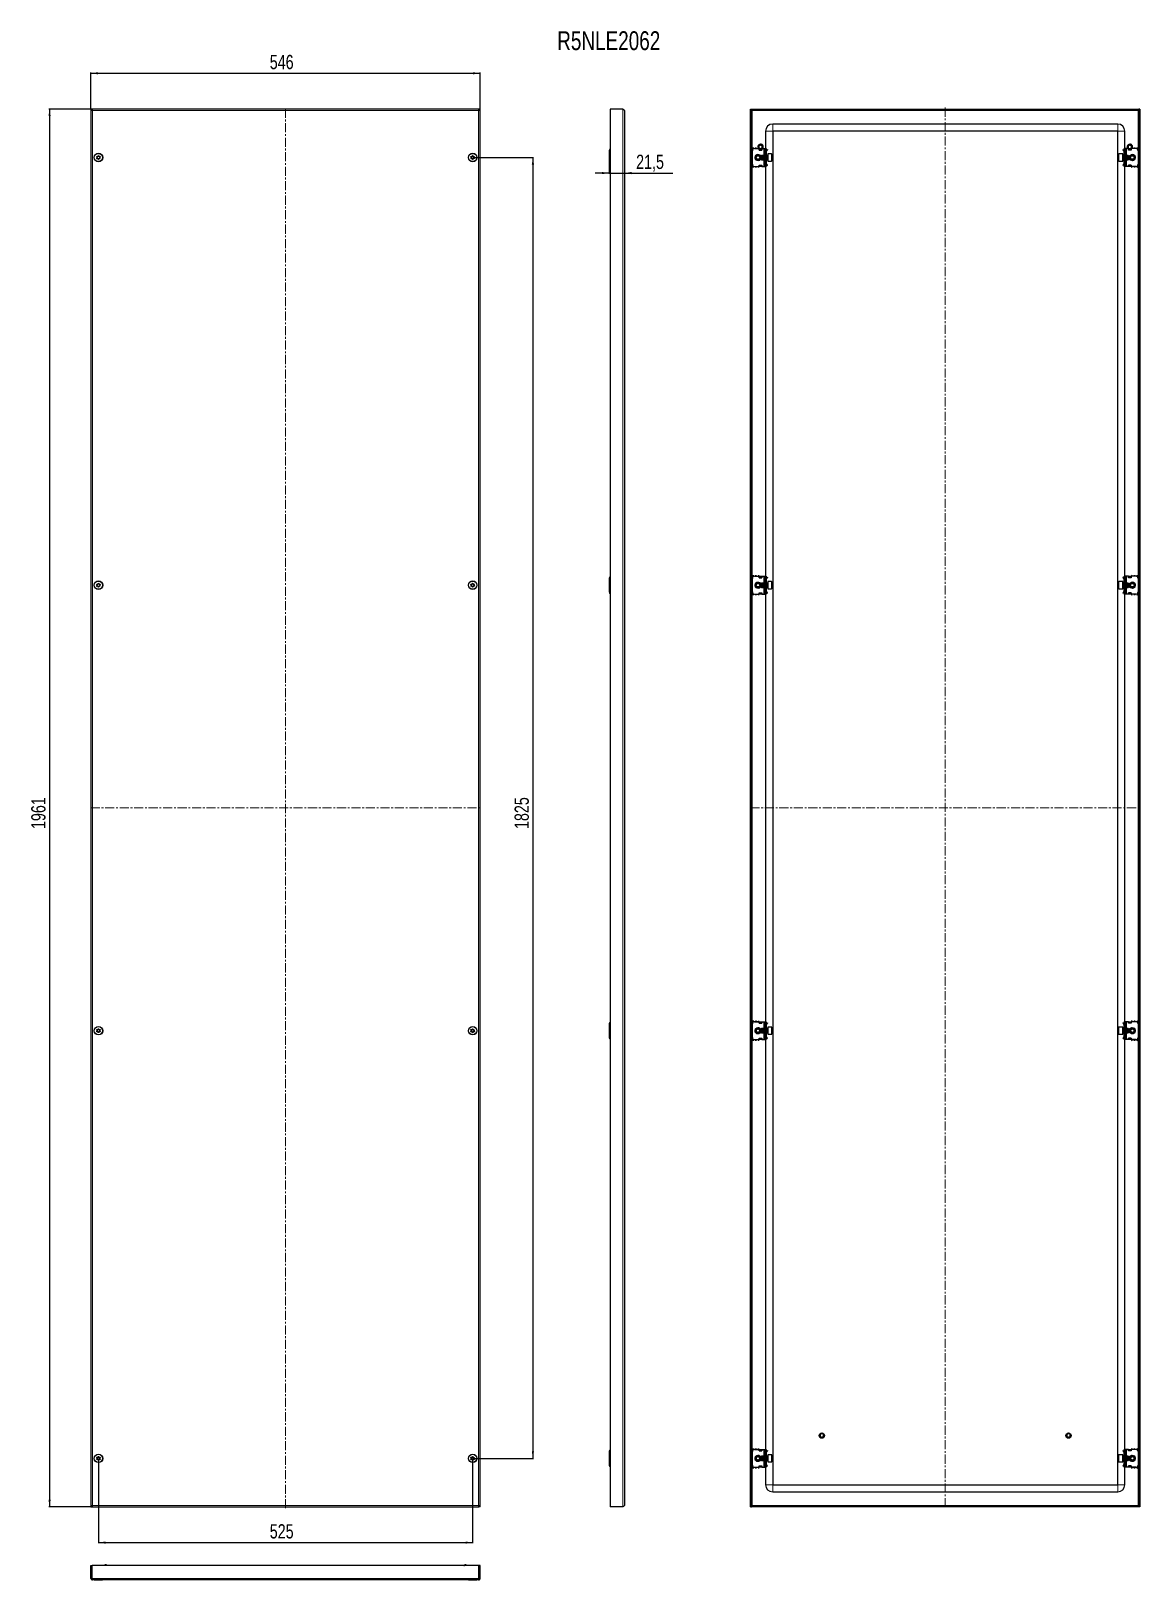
# Model space of a CAD drawing. Header units: millimetres. Extents: x -43 to 1513, y -869 to 1304.
import ezdxf

# ---------------------------------------------------------------- set-up
doc = ezdxf.new("R2010")
doc.units = ezdxf.units.MM
doc.linetypes.add('CENTERX2', pattern=[20.32, 12.7, -2.54, 2.54, -2.54])
doc.layers.add('FORMAT', color=7, linetype='Continuous')
doc.styles.add('SLDTEXTSTYLE0', font='TXT', dxfattribs={"width": 0.75})
doc.dimstyles.new('SLDDIMSTYLE0', dxfattribs={"dimtxt": 20, "dimasz": 10, "dimexe": 0, "dimexo": 0.0625, "dimgap": 5, "dimtad": 2, "dimdec": 1, "dimrnd": 1e-09, "dimzin": 12, "dimdsep": 46, "dimtxsty": 'SLDTEXTSTYLE0', "dimsah": 1, "dimcen": 0.09, "dimadec": 0, "dimazin": 3, "dimtfac": 1, "dimtofl": 0, "dimtmove": 0, "dimatfit": 3, "dimfxl": 0, "dimfrac": 2, "dimtolj": 1, "dimtzin": 12, "dimarcsym": 0})
doc.dimstyles.new('SLDDIMSTYLE1', dxfattribs={"dimtxt": 20, "dimasz": 10, "dimexe": 0, "dimexo": 0.0625, "dimgap": 5, "dimtad": 2, "dimdec": 1, "dimrnd": 1e-09, "dimzin": 12, "dimdsep": 46, "dimtxsty": 'SLDTEXTSTYLE0', "dimsah": 1, "dimcen": 0.09, "dimadec": 0, "dimazin": 3, "dimtfac": 1, "dimtmove": 0, "dimatfit": 0, "dimfxl": 0, "dimfrac": 2, "dimtolj": 1, "dimtzin": 12, "dimarcsym": 0})

msp = doc.modelspace()

# ---------------------------------------------------------------- texts
at = {"layer": 'FORMAT', "insert": (695.63, 1303.5), "char_height": 26.458, "attachment_point": 1, "style": 'SLDTEXTSTYLE0'}
msp.add_mtext('R5NLE2062', dxfattribs=at)

# ---------------------------------------------------------------- blocks, each defined once
blk = doc.blocks.new('_D')
at = {"layer": 'FORMAT'}
for p, q in [((41.5, 1194.4), (41.5, 1245.5)), ((41.5, 1244.5), (587.5, 1244.5)), ((587.5, 1194.4), (587.5, 1245.5))]:
    blk.add_line(p, q, dxfattribs=at)
for points in [[(41.5, 1244.5), (51.5, 1243), (51.5, 1246.1)], [(587.5, 1244.5), (577.5, 1246.1), (577.5, 1243)]]:
    blk.add_solid(points, dxfattribs=at)
at = {"layer": 'FORMAT', "insert": (292.4, 1270.3), "char_height": 20, "attachment_point": 1, "style": 'SLDTEXTSTYLE0'}
blk.add_mtext('546', dxfattribs=at)
blk = doc.blocks.new('_D_1')
at = {"layer": 'FORMAT'}
for p, q in [((43.2, 1194.4), (-17.5, 1194.4)), ((-16.5, 1194.4), (-16.5, -766.6)), ((43.2, -766.6), (-17.5, -766.6))]:
    blk.add_line(p, q, dxfattribs=at)
for points in [[(-16.5, 1194.4), (-18, 1184.4), (-14.9, 1184.4)], [(-16.5, -766.6), (-14.9, -756.6), (-18, -756.6)]]:
    blk.add_solid(points, dxfattribs=at)
at = {"layer": 'FORMAT', "insert": (-42.2, 184.3), "char_height": 20, "attachment_point": 1, "rotation": 90, "style": 'SLDTEXTSTYLE0'}
blk.add_mtext('1961', dxfattribs=at)
blk = doc.blocks.new('_D_2')
at = {"layer": 'FORMAT'}
for p, q in [((577.1, 1126.4), (662.5, 1126.4)), ((661.5, 1126.4), (661.5, -698.6)), ((577.1, -698.6), (662.5, -698.6))]:
    blk.add_line(p, q, dxfattribs=at)
for points in [[(661.5, 1126.4), (660, 1116.4), (663.1, 1116.4)], [(661.5, -698.6), (663.1, -688.6), (660, -688.6)]]:
    blk.add_solid(points, dxfattribs=at)
at = {"layer": 'FORMAT', "insert": (635.8, 184.3), "char_height": 20, "attachment_point": 1, "rotation": 90, "style": 'SLDTEXTSTYLE0'}
blk.add_mtext('1825', dxfattribs=at)
blk = doc.blocks.new('_D_3')
at = {"layer": 'FORMAT'}
for p, q in [((52, -698.7), (52, -817.8)), ((577, -698.7), (577, -817.8)), ((52, -816.8), (577, -816.8))]:
    blk.add_line(p, q, dxfattribs=at)
for points in [[(52, -816.8), (62, -818.3), (62, -815.3)], [(577, -816.8), (567, -815.3), (567, -818.3)]]:
    blk.add_solid(points, dxfattribs=at)
at = {"layer": 'FORMAT', "insert": (292.4, -791), "char_height": 20, "attachment_point": 1, "style": 'SLDTEXTSTYLE0'}
blk.add_mtext('525', dxfattribs=at)
blk = doc.blocks.new('_D_4')
at = {"layer": 'FORMAT'}
for p, q in [((768.4, 1116.8), (768.4, 1103.5)), ((768.4, 1104.5), (749.1, 1104.5)), ((768.4, 1104.5), (789.9, 1104.5)), ((789.9, 1104.5), (858, 1104.5))]:
    blk.add_line(p, q, dxfattribs=at)
for points in [[(768.4, 1104.5), (758.4, 1106.1), (758.4, 1103)], [(789.9, 1104.5), (799.9, 1103), (799.9, 1106.1)]]:
    blk.add_solid(points, dxfattribs=at)
at = {"layer": 'FORMAT', "insert": (806.3, 1130.3), "char_height": 20, "attachment_point": 1, "style": 'SLDTEXTSTYLE0'}
blk.add_mtext('21,5', dxfattribs=at)

# ---------------------------------------------------------------- dimensions: what is measured, and where the dimension line sits
at = {"layer": 'FORMAT'}
for base, p1, p2, dimstyle, picture, middle in [((587.54, 1244.52), (41.54, 1194.36), (587.54, 1194.36), 'SLDDIMSTYLE0', '_D', (314.54, 1244.52)), ((789.88, 1104.52), (768.38, 1116.86), (789.88, 1192.26), 'SLDDIMSTYLE1', '_D_4', (832.13, 1104.52)), ((577.04, -816.81), (52.04, -698.64), (577.04, -698.64), 'SLDDIMSTYLE0', '_D_3', (314.54, -816.81))]:
    dim = msp.add_linear_dim(base=base, p1=p1, p2=p2, dimstyle=dimstyle, dxfattribs=at)
    dim.commit()
    dim.dimension.update_dxf_attribs({"geometry": picture, "text_midpoint": middle, "dimtype": 160})
for base, p1, p2, picture, middle in [((-16.46, -766.64), (43.24, 1194.36), (43.24, -766.64), '_D_1', (-16.46, 213.86)), ((661.55, -698.64), (577.04, 1126.36), (577.04, -698.64), '_D_2', (661.55, 213.86))]:
    dim = msp.add_linear_dim(base=base, p1=p1, p2=p2, angle=90, dimstyle='SLDDIMSTYLE0', dxfattribs=at)
    dim.commit()
    dim.dimension.update_dxf_attribs({"geometry": picture, "text_midpoint": middle, "dimtype": 160})

# ---------------------------------------------------------------- linework, layer by layer
at = {"color": 7, "linetype": 'Continuous', "lineweight": 25}
for p, q in [((41.54, 1194.36), (41.54, -766.64)), ((41.54, 1194.36), (43.04, 1194.36)), ((585.84, 1194.36), (43.24, 1194.36)), ((43.24, 1193.23), (43.24, 1194.36)), ((585.84, 1194.36), (585.84, 1193.24)), ((587.54, 1194.36), (586.04, 1194.36)), ((587.54, -766.64), (587.54, 1194.36)), ((769.88, 1194.36), (769.88, -766.64)), ((787.78, 1194.36), (769.88, 1194.36)), ((789.88, 1192.26), (789.88, -764.54)), ((966.86, 1194.36), (968.36, 1194.36)), ((966.86, -766.64), (966.86, 1194.36)), ((968.36, -766.64), (968.36, 1194.36)), ((968.56, 1192.86), (968.56, 1194.36)), ((968.56, 1194.36), (1511.16, 1194.36)), ((968.56, 1192.86), (1511.16, 1192.86)), ((1511, 1192.86), (1510.76, 1192.26)), ((1511.16, 1192.86), (1511.16, 1194.36)), ((1512.86, 1194.36), (1511.36, 1194.36)), ((1511.36, 1194.36), (1511.36, -766.64)), ((1512.86, 1194.36), (1512.86, -766.64)), ((987.86, 1163.36), (987.86, 1138.86)), ((1481.86, 1173.36), (997.86, 1173.36)), ((997.86, 1163.36), (997.86, -735.64)), ((1481.86, 1163.36), (997.86, 1163.36)), ((1481.86, -735.64), (1481.86, 1163.36)), ((1491.86, 1138.86), (1491.86, 1163.36)), ((768.38, 1135.86), (768.38, 1116.86)), ((790.13, 1132.14), (789.88, 1132.14)), ((790.13, 1132.14), (790.13, 1131.43)), ((790.13, 1131.43), (790.13, 1120.57)), ((969.36, 1116.86), (969.36, 1135.86)), ((970.36, 1139.11), (970.36, 1138.09)), ((972.36, 1138.86), (978.86, 1138.86)), ((977.86, 1141.45), (977.88, 1141.71)), ((977.86, 1141.25), (977.88, 1141.49)), ((977.86, 1141.45), (977.86, 1141.4)), ((977.86, 1141.25), (977.86, 1141.2)), ((977.87, 1141.66), (977.87, 1141.61)), ((977.87, 1141.05), (977.88, 1141)), ((977.9, 1141.86), (977.89, 1141.81)), ((977.9, 1140.86), (977.91, 1140.81)), ((977.94, 1142.06), (977.93, 1142.02)), ((977.93, 1140.67), (977.95, 1140.63)), ((977.94, 1142.06), (978.02, 1142.3)), ((977.99, 1142.25), (977.98, 1142.21)), ((977.98, 1140.49), (978, 1140.45)), ((978.04, 1140.32), (978.04, 1140.31)), ((978.63, 1139.35), (978.66, 1139.31)), ((978.76, 1139.21), (978.8, 1139.17)), ((978.86, 1136.86), (978.86, 1138.86)), ((979.06, 1138.07), (978.86, 1138.19)), ((978.86, 1136.86), (982.86, 1136.86)), ((979.08, 1138.94), (978.87, 1139.13)), ((978.91, 1139.07), (978.95, 1139.04)), ((979.06, 1136.86), (979.06, 1138.07)), ((979.08, 1138.94), (979.12, 1138.91)), ((979.11, 1138.48), (979.45, 1138.72)), ((979.61, 1138.48), (979.11, 1138.13)), ((979.11, 1138.13), (979.11, 1138.48)), ((979.11, 1137.21), (979.11, 1138.13)), ((979.11, 1136.86), (979.11, 1137.21)), ((979.23, 1143.88), (979.43, 1143.99)), ((979.25, 1138.83), (979.29, 1138.8)), ((979.41, 1143.98), (979.36, 1143.96)), ((979.41, 1143.91), (979.36, 1143.96)), ((979.41, 1143.98), (979.63, 1144.07)), ((979.42, 1138.72), (979.43, 1138.83)), ((979.42, 1138.72), (979.47, 1138.7)), ((979.59, 1144.08), (979.55, 1144.06)), ((979.61, 1138.48), (980.01, 1138.48)), ((979.78, 1144.16), (979.74, 1144.14)), ((979.78, 1144.16), (980.01, 1144.23)), ((979.78, 1138.56), (979.82, 1138.54)), ((979.97, 1144.23), (979.93, 1144.21)), ((979.96, 1138.5), (980, 1138.48)), ((980.16, 1144.28), (980.12, 1144.27)), ((980.14, 1138.45), (980.18, 1138.43)), ((981.05, 1144.35), (980.31, 1144.28)), ((981.3, 1138.4), (981.12, 1138.37)), ((981.45, 1138.42), (981.5, 1138.43)), ((981.69, 1138.48), (982.11, 1138.48)), ((982.61, 1138.13), (982.11, 1138.48)), ((982.2, 1138.77), (982.61, 1138.48)), ((982.55, 1143.83), (982.51, 1143.86)), ((982.61, 1138.48), (982.61, 1138.13)), ((982.86, 1138.19), (982.61, 1138.04)), ((982.61, 1138.13), (982.61, 1137.21)), ((982.61, 1137.21), (982.61, 1136.86)), ((982.72, 1143.71), (982.68, 1143.74)), ((982.87, 1143.58), (982.84, 1143.61)), ((982.86, 1136.86), (982.86, 1138.86)), ((982.86, 1138.86), (985.36, 1138.86)), ((983.12, 1139.39), (982.96, 1139.27)), ((983.02, 1143.44), (982.98, 1143.47)), ((983.02, 1143.44), (983.14, 1143.3)), ((983.13, 1143.32), (983.11, 1143.33)), ((983.15, 1142.23), (983.31, 1141.81)), ((983.63, 1140.24), (983.52, 1140.05)), ((983.64, 1140.24), (983.54, 1140.06)), ((983.69, 1140.38), (983.7, 1140.42)), ((983.75, 1140.56), (983.76, 1140.6)), ((983.85, 1141.16), (983.79, 1140.85)), ((983.79, 1140.75), (983.8, 1140.8)), ((983.83, 1140.96), (983.83, 1141)), ((983.85, 1141.16), (983.85, 1141.21)), ((983.86, 1141.36), (983.86, 1141.35)), ((986.36, 1130.36), (984.86, 1130.36)), ((984.86, 1122.36), (984.86, 1130.36)), ((985.36, 1138.86), (986.86, 1138.86)), ((986.86, 1138.86), (988.86, 1138.86)), ((986.86, 1135.86), (986.86, 1138.86)), ((986.86, 1116.86), (986.86, 1135.86)), ((987.86, 1116.86), (987.86, 1135.86)), ((988.86, 1138.86), (988.86, 1138.09)), ((988.86, 1138.09), (988.86, 1114.62)), ((988.86, 1137.77), (989.06, 1137.57)), ((989.36, 1135.11), (988.86, 1135.11)), ((988.86, 1131.61), (988.86, 1135.11)), ((989.36, 1131.61), (988.86, 1131.61)), ((989.36, 1136.86), (989.36, 1136.4)), ((989.36, 1131.61), (989.36, 1135.11)), ((989.36, 1129.36), (989.36, 1131.61)), ((989.44, 1136.52), (990.42, 1137.5)), ((989.79, 1136.17), (989.44, 1136.52)), ((989.79, 1136.17), (990.77, 1137.14)), ((990.42, 1137.5), (990.77, 1137.14)), ((996.26, 1131.36), (990.86, 1131.36)), ((990.86, 1131.36), (990.86, 1123.66)), ((996.86, 1130.76), (996.86, 1123.99)), ((1482.86, 1121.96), (1482.86, 1130.76)), ((1488.86, 1131.36), (1483.46, 1131.36)), ((1488.86, 1121.36), (1488.86, 1131.36)), ((1489.29, 1137.5), (1488.94, 1137.14)), ((1489.92, 1136.17), (1488.94, 1137.14)), ((1490.27, 1136.52), (1489.29, 1137.5)), ((1489.92, 1136.17), (1490.27, 1136.52)), ((1490.36, 1136.86), (1490.36, 1136.46)), ((1490.36, 1135.11), (1490.86, 1135.11)), ((1490.36, 1135.11), (1490.36, 1131.61)), ((1490.86, 1131.61), (1490.36, 1131.61)), ((1490.36, 1131.61), (1490.36, 1129.36)), ((1490.65, 1137.57), (1490.86, 1137.77)), ((1490.86, 1138.86), (1492.86, 1138.86)), ((1490.86, 1138.09), (1490.86, 1138.86)), ((1490.86, 1114.62), (1490.86, 1138.09)), ((1490.86, 1135.11), (1490.86, 1131.61)), ((1491.86, 1135.86), (1491.86, 1116.86)), ((1492.86, 1138.86), (1492.86, 1135.86)), ((1494.36, 1138.86), (1492.86, 1138.86)), ((1492.86, 1135.86), (1492.86, 1116.86)), ((1494.86, 1130.36), (1493.36, 1130.36)), ((1496.86, 1138.86), (1494.36, 1138.86)), ((1494.86, 1130.36), (1494.86, 1122.36)), ((1495.86, 1141.45), (1495.88, 1141.71)), ((1495.86, 1141.25), (1495.88, 1141.49)), ((1495.86, 1141.45), (1495.86, 1141.4)), ((1495.86, 1141.25), (1495.86, 1141.2)), ((1495.87, 1141.66), (1495.87, 1141.61)), ((1495.87, 1141.05), (1495.88, 1141)), ((1495.9, 1141.86), (1495.89, 1141.81)), ((1495.9, 1140.86), (1495.91, 1140.81)), ((1495.94, 1142.06), (1495.93, 1142.02)), ((1495.93, 1140.67), (1495.95, 1140.63)), ((1495.94, 1142.06), (1496.02, 1142.3)), ((1495.99, 1142.25), (1495.98, 1142.21)), ((1495.98, 1140.49), (1496, 1140.45)), ((1496.04, 1140.32), (1496.04, 1140.31)), ((1496.63, 1139.35), (1496.66, 1139.31)), ((1496.76, 1139.21), (1496.8, 1139.17)), ((1496.78, 1143.52), (1496.94, 1143.66)), ((1496.86, 1136.86), (1496.86, 1138.86)), ((1497.11, 1138.04), (1496.86, 1138.19)), ((1500.86, 1136.86), (1496.86, 1136.86)), ((1497.08, 1138.94), (1496.87, 1139.13)), ((1496.91, 1139.07), (1496.95, 1139.04)), ((1497.08, 1138.94), (1497.12, 1138.91)), ((1497.11, 1138.48), (1497.45, 1138.72)), ((1497.61, 1138.48), (1497.11, 1138.13)), ((1497.11, 1138.13), (1497.11, 1138.48)), ((1497.11, 1137.21), (1497.11, 1138.13)), ((1497.11, 1136.86), (1497.11, 1137.21)), ((1497.23, 1143.88), (1497.43, 1143.99)), ((1497.25, 1138.83), (1497.29, 1138.8)), ((1497.41, 1143.98), (1497.36, 1143.96)), ((1497.41, 1143.91), (1497.36, 1143.96)), ((1497.41, 1143.98), (1497.63, 1144.07)), ((1497.42, 1138.72), (1497.47, 1138.7)), ((1497.59, 1144.08), (1497.55, 1144.06)), ((1497.61, 1138.48), (1498.01, 1138.48)), ((1497.78, 1144.16), (1497.74, 1144.14)), ((1497.78, 1138.56), (1497.82, 1138.54)), ((1497.97, 1144.23), (1497.93, 1144.21)), ((1497.96, 1138.5), (1498, 1138.48)), ((1498.16, 1144.28), (1498.12, 1144.27)), ((1498.14, 1138.45), (1498.18, 1138.43)), ((1499.05, 1144.35), (1498.31, 1144.28)), ((1499.3, 1138.4), (1499.12, 1138.37)), ((1499.45, 1138.42), (1499.5, 1138.43)), ((1499.69, 1138.48), (1500.11, 1138.48)), ((1500.61, 1138.13), (1500.11, 1138.48)), ((1500.2, 1138.77), (1500.61, 1138.48)), ((1500.39, 1138.78), (1500.21, 1138.7)), ((1500.55, 1143.83), (1500.51, 1143.86)), ((1500.72, 1139.01), (1500.54, 1138.92)), ((1500.61, 1138.48), (1500.61, 1138.13)), ((1500.61, 1138.13), (1500.61, 1137.21)), ((1500.61, 1137.21), (1500.61, 1136.86)), ((1500.86, 1138.19), (1500.66, 1138.07)), ((1500.66, 1138.07), (1500.66, 1136.86)), ((1500.72, 1143.71), (1500.68, 1143.74)), ((1500.87, 1143.58), (1500.84, 1143.61)), ((1500.86, 1136.86), (1500.86, 1138.86)), ((1507.36, 1138.86), (1500.86, 1138.86)), ((1501.02, 1143.44), (1500.98, 1143.47)), ((1501.12, 1139.39), (1500.98, 1139.28)), ((1501.02, 1143.44), (1501.14, 1143.3)), ((1501.13, 1143.32), (1501.11, 1143.33)), ((1501.15, 1142.23), (1501.31, 1141.81)), ((1501.63, 1140.24), (1501.52, 1140.05)), ((1501.64, 1140.24), (1501.54, 1140.06)), ((1501.69, 1140.38), (1501.7, 1140.42)), ((1501.75, 1140.56), (1501.76, 1140.6)), ((1501.85, 1141.16), (1501.79, 1140.85)), ((1501.79, 1140.75), (1501.8, 1140.8)), ((1501.83, 1140.96), (1501.83, 1141)), ((1501.85, 1141.16), (1501.85, 1141.21)), ((1501.86, 1141.36), (1501.86, 1141.35)), ((1509.36, 1138.09), (1509.36, 1139.11)), ((1510.36, 1135.86), (1510.36, 1116.86)), ((789.88, 1120.57), (790.13, 1120.57)), ((970.36, 1114.62), (970.36, 1113.61)), ((972.36, 1113.86), (978.86, 1113.86)), ((978.36, 1113.86), (978.36, 1113.61)), ((978.86, 1115.86), (978.86, 1113.86)), ((978.86, 1115.86), (982.86, 1115.86)), ((978.86, 1113.98), (979.06, 1113.98)), ((979.06, 1113.98), (979.06, 1115.86)), ((979.11, 1115.5), (979.11, 1115.86)), ((979.11, 1114.59), (979.11, 1115.5)), ((979.11, 1114.24), (979.11, 1114.59)), ((979.11, 1114.59), (979.61, 1114.24)), ((979.61, 1113.88), (979.11, 1114.24)), ((979.61, 1114.24), (979.61, 1113.88)), ((982.11, 1114.24), (979.61, 1114.24)), ((982.11, 1113.88), (979.61, 1113.88)), ((981.41, 1129.36), (980.86, 1128.8)), ((980.86, 1128.8), (980.86, 1125.04)), ((980.86, 1125.04), (980.86, 1123.91)), ((980.86, 1123.91), (981.41, 1123.36)), ((981.47, 1129.36), (981.41, 1129.36)), ((981.41, 1129.36), (981.41, 1124.74)), ((981.41, 1124.74), (981.41, 1123.36)), ((981.41, 1123.36), (981.47, 1123.36)), ((981.86, 1128.8), (981.47, 1129.36)), ((981.47, 1129.36), (981.47, 1128.89)), ((981.47, 1128.89), (981.47, 1123.36)), ((981.47, 1123.36), (981.86, 1123.91)), ((982.24, 1129.36), (981.86, 1128.8)), ((981.86, 1128.8), (981.86, 1128.42)), ((981.86, 1128.42), (981.86, 1123.91)), ((981.86, 1123.91), (982.24, 1123.36)), ((982.11, 1114.24), (982.61, 1114.59)), ((982.11, 1113.88), (982.11, 1114.24)), ((982.61, 1114.24), (982.11, 1113.88)), ((982.47, 1129.36), (982.24, 1129.36)), ((982.24, 1129.36), (982.24, 1128.89)), ((982.24, 1128.89), (982.24, 1123.36)), ((982.24, 1123.36), (982.47, 1123.36)), ((982.86, 1128.8), (982.47, 1129.36)), ((982.47, 1129.36), (982.47, 1128.89)), ((982.47, 1128.89), (982.47, 1123.36)), ((982.47, 1123.36), (982.86, 1123.91)), ((982.61, 1115.86), (982.61, 1115.5)), ((982.61, 1115.5), (982.61, 1114.59)), ((982.61, 1114.59), (982.61, 1114.24)), ((983.24, 1129.36), (982.86, 1128.8)), ((982.86, 1128.8), (982.86, 1128.42)), ((982.86, 1128.42), (982.86, 1123.91)), ((982.86, 1123.91), (983.24, 1123.36)), ((982.86, 1115.86), (982.86, 1113.86)), ((982.86, 1113.86), (985.36, 1113.86)), ((983.47, 1129.36), (983.24, 1129.36)), ((983.24, 1129.36), (983.24, 1128.89)), ((983.24, 1128.89), (983.24, 1123.36)), ((983.24, 1123.36), (983.47, 1123.36)), ((983.86, 1128.8), (983.47, 1129.36)), ((983.47, 1129.36), (983.47, 1128.89)), ((983.47, 1128.89), (983.47, 1123.36)), ((983.47, 1123.36), (983.86, 1123.91)), ((984.24, 1129.36), (983.86, 1128.8)), ((983.86, 1128.8), (983.86, 1128.42)), ((983.86, 1128.42), (983.86, 1123.91)), ((983.86, 1123.91), (984.24, 1123.36)), ((984.47, 1129.36), (984.24, 1129.36)), ((984.24, 1129.36), (984.24, 1128.89)), ((984.24, 1128.89), (984.24, 1123.36)), ((984.24, 1123.36), (984.47, 1123.36)), ((984.86, 1128.8), (984.47, 1129.36)), ((984.47, 1129.36), (984.47, 1128.89)), ((984.47, 1128.89), (984.47, 1123.36)), ((984.47, 1123.36), (984.86, 1123.91)), ((984.86, 1122.36), (986.36, 1122.36)), ((985.36, 1113.86), (986.86, 1113.86)), ((986.86, 1113.86), (986.86, 1116.86)), ((988.86, 1113.86), (986.86, 1113.86)), ((987.86, 1113.86), (987.86, 538.86)), ((989.24, 1129.36), (988.86, 1128.8)), ((988.86, 1123.91), (989.24, 1123.36)), ((988.86, 1121.11), (989.36, 1121.11)), ((988.86, 1117.61), (988.86, 1121.11)), ((989.36, 1117.61), (988.86, 1117.61)), ((989.06, 1115.15), (988.86, 1114.94)), ((988.86, 1114.62), (988.86, 1113.86)), ((989.47, 1129.36), (989.24, 1129.36)), ((989.24, 1129.36), (989.24, 1128.89)), ((989.24, 1128.89), (989.24, 1123.36)), ((989.24, 1123.36), (989.47, 1123.36)), ((989.36, 1121.11), (989.36, 1123.36)), ((989.36, 1117.61), (989.36, 1121.11)), ((989.36, 1115.86), (989.36, 1116.25)), ((989.79, 1116.55), (989.44, 1116.19)), ((989.44, 1116.19), (990.42, 1115.22)), ((989.86, 1128.8), (989.47, 1129.36)), ((989.47, 1129.36), (989.47, 1128.89)), ((989.47, 1128.89), (989.47, 1123.36)), ((989.47, 1123.36), (989.86, 1123.91)), ((989.79, 1116.55), (990.77, 1115.57)), ((990.24, 1129.36), (989.86, 1128.8)), ((989.86, 1128.8), (989.86, 1128.42)), ((989.86, 1128.42), (989.86, 1123.91)), ((989.86, 1123.91), (990.24, 1123.36)), ((990.61, 1129.36), (990.24, 1129.36)), ((990.24, 1129.36), (990.24, 1128.89)), ((990.24, 1128.89), (990.24, 1123.36)), ((990.24, 1123.36), (990.61, 1123.36)), ((990.42, 1115.22), (990.77, 1115.57)), ((990.86, 1123.66), (990.86, 1121.36)), ((990.86, 1121.36), (996.26, 1121.36)), ((996.86, 1123.99), (996.86, 1121.96)), ((1483.46, 1121.36), (1488.86, 1121.36)), ((1489.92, 1116.55), (1488.94, 1115.57)), ((1489.29, 1115.22), (1488.94, 1115.57)), ((1489.47, 1129.36), (1489.11, 1129.36)), ((1489.11, 1123.36), (1489.47, 1123.36)), ((1490.27, 1116.19), (1489.29, 1115.22)), ((1489.86, 1128.8), (1489.47, 1129.36)), ((1489.47, 1128.89), (1489.47, 1129.36)), ((1489.47, 1123.36), (1489.47, 1128.89)), ((1489.47, 1123.36), (1489.86, 1123.91)), ((1490.24, 1129.36), (1489.86, 1128.8)), ((1489.86, 1128.42), (1489.86, 1128.8)), ((1489.86, 1123.91), (1489.86, 1128.42)), ((1489.86, 1123.91), (1490.24, 1123.36)), ((1489.92, 1116.55), (1490.27, 1116.19)), ((1490.47, 1129.36), (1490.24, 1129.36)), ((1490.24, 1128.89), (1490.24, 1129.36)), ((1490.24, 1123.36), (1490.24, 1128.89)), ((1490.24, 1123.36), (1490.47, 1123.36)), ((1490.36, 1123.36), (1490.36, 1121.11)), ((1490.36, 1121.11), (1490.86, 1121.11)), ((1490.36, 1121.11), (1490.36, 1117.61)), ((1490.36, 1117.61), (1490.86, 1117.61)), ((1490.36, 1115.86), (1490.36, 1116.32)), ((1490.86, 1128.8), (1490.47, 1129.36)), ((1490.47, 1128.89), (1490.47, 1129.36)), ((1490.47, 1123.36), (1490.47, 1128.89)), ((1490.47, 1123.36), (1490.86, 1123.91)), ((1490.86, 1114.94), (1490.65, 1115.15)), ((1490.86, 1121.11), (1490.86, 1117.61)), ((1490.86, 1113.86), (1490.86, 1114.62)), ((1492.86, 1113.86), (1490.86, 1113.86)), ((1491.86, 538.86), (1491.86, 1113.86)), ((1492.86, 1116.86), (1492.86, 1113.86)), ((1494.36, 1113.86), (1492.86, 1113.86)), ((1493.36, 1122.36), (1494.86, 1122.36)), ((1496.86, 1113.86), (1494.36, 1113.86)), ((1495.24, 1129.36), (1494.86, 1128.8)), ((1494.86, 1123.91), (1495.24, 1123.36)), ((1495.47, 1129.36), (1495.24, 1129.36)), ((1495.24, 1128.89), (1495.24, 1129.36)), ((1495.24, 1123.36), (1495.24, 1128.89)), ((1495.24, 1123.36), (1495.47, 1123.36)), ((1495.86, 1128.8), (1495.47, 1129.36)), ((1495.47, 1128.89), (1495.47, 1129.36)), ((1495.47, 1123.36), (1495.47, 1128.89)), ((1495.47, 1123.36), (1495.86, 1123.91)), ((1496.24, 1129.36), (1495.86, 1128.8)), ((1495.86, 1128.42), (1495.86, 1128.8)), ((1495.86, 1123.91), (1495.86, 1128.42)), ((1495.86, 1123.91), (1496.24, 1123.36)), ((1496.47, 1129.36), (1496.24, 1129.36)), ((1496.24, 1128.89), (1496.24, 1129.36)), ((1496.24, 1123.36), (1496.24, 1128.89)), ((1496.24, 1123.36), (1496.47, 1123.36)), ((1496.86, 1128.8), (1496.47, 1129.36)), ((1496.47, 1128.89), (1496.47, 1129.36)), ((1496.47, 1123.36), (1496.47, 1128.89)), ((1496.47, 1123.36), (1496.86, 1123.91)), ((1497.24, 1129.36), (1496.86, 1128.8)), ((1496.86, 1128.42), (1496.86, 1128.8)), ((1496.86, 1123.91), (1496.86, 1128.42)), ((1496.86, 1123.91), (1497.24, 1123.36)), ((1500.86, 1115.86), (1496.86, 1115.86)), ((1496.86, 1115.86), (1496.86, 1113.86)), ((1497.11, 1115.5), (1497.11, 1115.86)), ((1497.11, 1114.59), (1497.11, 1115.5)), ((1497.11, 1114.59), (1497.61, 1114.24)), ((1497.11, 1114.24), (1497.11, 1114.59)), ((1497.61, 1113.88), (1497.11, 1114.24)), ((1497.47, 1129.36), (1497.24, 1129.36)), ((1497.24, 1128.89), (1497.24, 1129.36)), ((1497.24, 1123.36), (1497.24, 1128.89)), ((1497.24, 1123.36), (1497.47, 1123.36)), ((1497.86, 1128.8), (1497.47, 1129.36)), ((1497.47, 1128.89), (1497.47, 1129.36)), ((1497.47, 1123.36), (1497.47, 1128.89)), ((1497.47, 1123.36), (1497.86, 1123.91)), ((1500.11, 1114.24), (1497.61, 1114.24)), ((1497.61, 1114.24), (1497.61, 1113.88)), ((1500.11, 1113.88), (1497.61, 1113.88)), ((1498.24, 1129.36), (1497.86, 1128.8)), ((1497.86, 1128.42), (1497.86, 1128.8)), ((1497.86, 1123.91), (1497.86, 1128.42)), ((1497.86, 1123.91), (1498.24, 1123.36)), ((1498.3, 1129.36), (1498.24, 1129.36)), ((1498.24, 1128.89), (1498.24, 1129.36)), ((1498.24, 1123.36), (1498.24, 1128.89)), ((1498.24, 1123.36), (1498.3, 1123.36)), ((1498.86, 1128.8), (1498.3, 1129.36)), ((1498.3, 1123.36), (1498.3, 1129.36)), ((1498.3, 1123.36), (1498.86, 1123.91)), ((1498.86, 1123.91), (1498.86, 1128.8)), ((1500.11, 1114.24), (1500.61, 1114.59)), ((1500.11, 1113.88), (1500.11, 1114.24)), ((1500.61, 1114.24), (1500.11, 1113.88)), ((1500.61, 1115.86), (1500.61, 1115.5)), ((1500.61, 1115.5), (1500.61, 1114.59)), ((1500.61, 1114.59), (1500.61, 1114.24)), ((1500.66, 1115.86), (1500.66, 1113.98)), ((1500.66, 1113.98), (1500.86, 1113.98)), ((1500.86, 1115.86), (1500.86, 1113.86)), ((1507.36, 1113.86), (1500.86, 1113.86)), ((1501.36, 1113.61), (1501.36, 1113.86)), ((1509.36, 1113.61), (1509.36, 1114.62)), ((768.38, 535.86), (768.38, 516.86)), ((790.13, 532.14), (789.88, 532.14)), ((790.13, 532.14), (790.13, 531.43)), ((790.13, 531.43), (790.13, 520.57)), ((969.36, 516.86), (969.36, 535.86)), ((970.36, 539.11), (970.36, 538.09)), ((972.36, 538.86), (978.86, 538.86)), ((978.36, 539.11), (978.36, 538.86)), ((978.86, 536.86), (978.86, 538.86)), ((979.06, 538.74), (978.86, 538.74)), ((978.86, 536.86), (982.86, 536.86)), ((979.06, 536.86), (979.06, 538.74)), ((979.11, 538.48), (979.61, 538.83)), ((979.61, 538.48), (979.11, 538.13)), ((979.11, 538.13), (979.11, 538.48)), ((979.11, 537.21), (979.11, 538.13)), ((979.11, 536.86), (979.11, 537.21)), ((979.61, 538.83), (979.61, 538.48)), ((979.61, 538.83), (982.11, 538.83)), ((979.61, 538.48), (982.11, 538.48)), ((981.41, 529.36), (980.86, 528.8)), ((980.86, 528.8), (980.86, 525.04)), ((980.86, 525.04), (980.86, 523.91)), ((980.86, 523.91), (981.41, 523.36)), ((981.47, 529.36), (981.41, 529.36)), ((981.41, 529.36), (981.41, 524.74)), ((981.41, 524.74), (981.41, 523.36)), ((981.41, 523.36), (981.47, 523.36)), ((981.86, 528.8), (981.47, 529.36)), ((981.47, 529.36), (981.47, 528.89)), ((981.47, 528.89), (981.47, 523.36)), ((981.47, 523.36), (981.86, 523.91)), ((982.24, 529.36), (981.86, 528.8)), ((981.86, 528.8), (981.86, 528.42)), ((981.86, 528.42), (981.86, 523.91)), ((981.86, 523.91), (982.24, 523.36)), ((982.11, 538.48), (982.11, 538.83)), ((982.11, 538.83), (982.61, 538.48)), ((982.61, 538.13), (982.11, 538.48)), ((982.47, 529.36), (982.24, 529.36)), ((982.24, 529.36), (982.24, 528.89)), ((982.24, 528.89), (982.24, 523.36)), ((982.24, 523.36), (982.47, 523.36)), ((982.86, 528.8), (982.47, 529.36)), ((982.47, 529.36), (982.47, 528.89)), ((982.47, 528.89), (982.47, 523.36)), ((982.47, 523.36), (982.86, 523.91)), ((982.61, 538.48), (982.61, 538.13)), ((982.61, 538.13), (982.61, 537.21)), ((982.61, 537.21), (982.61, 536.86)), ((982.86, 536.86), (982.86, 538.86)), ((982.86, 538.86), (985.36, 538.86)), ((983.24, 529.36), (982.86, 528.8)), ((982.86, 528.8), (982.86, 528.42)), ((982.86, 528.42), (982.86, 523.91)), ((982.86, 523.91), (983.24, 523.36)), ((983.47, 529.36), (983.24, 529.36)), ((983.24, 529.36), (983.24, 528.89)), ((983.24, 528.89), (983.24, 523.36)), ((983.24, 523.36), (983.47, 523.36)), ((983.86, 528.8), (983.47, 529.36)), ((983.47, 529.36), (983.47, 528.89)), ((983.47, 528.89), (983.47, 523.36)), ((983.47, 523.36), (983.86, 523.91)), ((984.24, 529.36), (983.86, 528.8)), ((983.86, 528.8), (983.86, 528.42)), ((983.86, 528.42), (983.86, 523.91)), ((983.86, 523.91), (984.24, 523.36)), ((984.47, 529.36), (984.24, 529.36)), ((984.24, 529.36), (984.24, 528.89)), ((984.24, 528.89), (984.24, 523.36)), ((984.24, 523.36), (984.47, 523.36)), ((984.86, 528.8), (984.47, 529.36)), ((984.47, 529.36), (984.47, 528.89)), ((984.47, 528.89), (984.47, 523.36)), ((984.47, 523.36), (984.86, 523.91)), ((986.36, 530.36), (984.86, 530.36)), ((984.86, 522.36), (984.86, 530.36)), ((984.86, 522.36), (986.36, 522.36)), ((985.36, 538.86), (986.86, 538.86)), ((986.86, 538.86), (988.86, 538.86)), ((986.86, 535.86), (986.86, 538.86)), ((986.86, 516.86), (986.86, 535.86)), ((987.86, 516.86), (987.86, 535.86)), ((988.86, 538.86), (988.86, 538.09)), ((988.86, 538.09), (988.86, 514.62)), ((988.86, 537.77), (989.06, 537.57)), ((989.36, 535.11), (988.86, 535.11)), ((988.86, 531.61), (988.86, 535.11)), ((989.36, 531.61), (988.86, 531.61)), ((989.24, 529.36), (988.86, 528.8)), ((988.86, 523.91), (989.24, 523.36)), ((989.47, 529.36), (989.24, 529.36)), ((989.24, 529.36), (989.24, 528.89)), ((989.24, 528.89), (989.24, 523.36)), ((989.24, 523.36), (989.47, 523.36)), ((989.36, 536.86), (989.36, 536.4)), ((989.36, 531.61), (989.36, 535.11)), ((989.36, 529.36), (989.36, 531.61)), ((989.36, 521.11), (989.36, 523.36)), ((989.44, 536.52), (990.42, 537.5)), ((989.79, 536.17), (989.44, 536.52)), ((989.86, 528.8), (989.47, 529.36)), ((989.47, 529.36), (989.47, 528.89)), ((989.47, 528.89), (989.47, 523.36)), ((989.47, 523.36), (989.86, 523.91)), ((989.79, 536.17), (990.77, 537.14)), ((990.24, 529.36), (989.86, 528.8)), ((989.86, 528.8), (989.86, 528.42)), ((989.86, 528.42), (989.86, 523.91)), ((989.86, 523.91), (990.24, 523.36)), ((990.61, 529.36), (990.24, 529.36)), ((990.24, 529.36), (990.24, 528.89)), ((990.24, 528.89), (990.24, 523.36)), ((990.24, 523.36), (990.61, 523.36)), ((990.42, 537.5), (990.77, 537.14)), ((996.26, 531.36), (990.86, 531.36)), ((990.86, 531.36), (990.86, 523.66)), ((990.86, 523.66), (990.86, 521.36)), ((996.86, 530.76), (996.86, 523.99)), ((996.86, 523.99), (996.86, 521.96)), ((1482.86, 521.96), (1482.86, 530.76)), ((1488.86, 531.36), (1483.46, 531.36)), ((1488.86, 521.36), (1488.86, 531.36)), ((1489.29, 537.5), (1488.94, 537.14)), ((1489.92, 536.17), (1488.94, 537.14)), ((1489.47, 529.36), (1489.11, 529.36)), ((1489.11, 523.36), (1489.47, 523.36)), ((1490.27, 536.52), (1489.29, 537.5)), ((1489.86, 528.8), (1489.47, 529.36)), ((1489.47, 528.89), (1489.47, 529.36)), ((1489.47, 523.36), (1489.47, 528.89)), ((1489.47, 523.36), (1489.86, 523.91)), ((1490.24, 529.36), (1489.86, 528.8)), ((1489.86, 528.42), (1489.86, 528.8)), ((1489.86, 523.91), (1489.86, 528.42)), ((1489.86, 523.91), (1490.24, 523.36)), ((1489.92, 536.17), (1490.27, 536.52)), ((1490.47, 529.36), (1490.24, 529.36)), ((1490.24, 528.89), (1490.24, 529.36)), ((1490.24, 523.36), (1490.24, 528.89)), ((1490.24, 523.36), (1490.47, 523.36)), ((1490.36, 536.86), (1490.36, 536.46)), ((1490.36, 535.11), (1490.86, 535.11)), ((1490.36, 535.11), (1490.36, 531.61)), ((1490.86, 531.61), (1490.36, 531.61)), ((1490.36, 531.61), (1490.36, 529.36)), ((1490.36, 523.36), (1490.36, 521.11)), ((1490.86, 528.8), (1490.47, 529.36)), ((1490.47, 528.89), (1490.47, 529.36)), ((1490.47, 523.36), (1490.47, 528.89)), ((1490.47, 523.36), (1490.86, 523.91)), ((1490.65, 537.57), (1490.86, 537.77)), ((1490.86, 538.86), (1492.86, 538.86)), ((1490.86, 538.09), (1490.86, 538.86)), ((1490.86, 514.62), (1490.86, 538.09)), ((1490.86, 535.11), (1490.86, 531.61)), ((1491.86, 535.86), (1491.86, 516.86)), ((1492.86, 538.86), (1492.86, 535.86)), ((1494.36, 538.86), (1492.86, 538.86)), ((1492.86, 535.86), (1492.86, 516.86)), ((1494.86, 530.36), (1493.36, 530.36)), ((1493.36, 522.36), (1494.86, 522.36)), ((1496.86, 538.86), (1494.36, 538.86)), ((1494.86, 530.36), (1494.86, 522.36)), ((1495.24, 529.36), (1494.86, 528.8)), ((1494.86, 523.91), (1495.24, 523.36)), ((1495.47, 529.36), (1495.24, 529.36)), ((1495.24, 528.89), (1495.24, 529.36)), ((1495.24, 523.36), (1495.24, 528.89)), ((1495.24, 523.36), (1495.47, 523.36)), ((1495.86, 528.8), (1495.47, 529.36)), ((1495.47, 528.89), (1495.47, 529.36)), ((1495.47, 523.36), (1495.47, 528.89)), ((1495.47, 523.36), (1495.86, 523.91)), ((1496.24, 529.36), (1495.86, 528.8)), ((1495.86, 528.42), (1495.86, 528.8)), ((1495.86, 523.91), (1495.86, 528.42)), ((1495.86, 523.91), (1496.24, 523.36)), ((1496.47, 529.36), (1496.24, 529.36)), ((1496.24, 528.89), (1496.24, 529.36)), ((1496.24, 523.36), (1496.24, 528.89)), ((1496.24, 523.36), (1496.47, 523.36)), ((1496.86, 528.8), (1496.47, 529.36)), ((1496.47, 528.89), (1496.47, 529.36)), ((1496.47, 523.36), (1496.47, 528.89)), ((1496.47, 523.36), (1496.86, 523.91)), ((1496.86, 536.86), (1496.86, 538.86)), ((1500.86, 536.86), (1496.86, 536.86)), ((1497.24, 529.36), (1496.86, 528.8)), ((1496.86, 528.42), (1496.86, 528.8)), ((1496.86, 523.91), (1496.86, 528.42)), ((1496.86, 523.91), (1497.24, 523.36)), ((1497.11, 538.48), (1497.61, 538.83)), ((1497.61, 538.48), (1497.11, 538.13)), ((1497.11, 538.13), (1497.11, 538.48)), ((1497.11, 537.21), (1497.11, 538.13)), ((1497.11, 536.86), (1497.11, 537.21)), ((1497.47, 529.36), (1497.24, 529.36)), ((1497.24, 528.89), (1497.24, 529.36)), ((1497.24, 523.36), (1497.24, 528.89)), ((1497.24, 523.36), (1497.47, 523.36)), ((1497.86, 528.8), (1497.47, 529.36)), ((1497.47, 528.89), (1497.47, 529.36)), ((1497.47, 523.36), (1497.47, 528.89)), ((1497.47, 523.36), (1497.86, 523.91)), ((1497.61, 538.83), (1497.61, 538.48)), ((1497.61, 538.83), (1500.11, 538.83)), ((1497.61, 538.48), (1500.11, 538.48)), ((1498.24, 529.36), (1497.86, 528.8)), ((1497.86, 528.42), (1497.86, 528.8)), ((1497.86, 523.91), (1497.86, 528.42)), ((1497.86, 523.91), (1498.24, 523.36)), ((1498.3, 529.36), (1498.24, 529.36)), ((1498.24, 528.89), (1498.24, 529.36)), ((1498.24, 523.36), (1498.24, 528.89)), ((1498.24, 523.36), (1498.3, 523.36)), ((1498.86, 528.8), (1498.3, 529.36)), ((1498.3, 523.36), (1498.3, 529.36)), ((1498.3, 523.36), (1498.86, 523.91)), ((1498.86, 523.91), (1498.86, 528.8)), ((1500.11, 538.48), (1500.11, 538.83)), ((1500.11, 538.83), (1500.61, 538.48)), ((1500.61, 538.13), (1500.11, 538.48)), ((1500.61, 538.48), (1500.61, 538.13)), ((1500.61, 538.13), (1500.61, 537.21)), ((1500.61, 537.21), (1500.61, 536.86)), ((1500.66, 538.74), (1500.66, 536.86)), ((1500.86, 538.74), (1500.66, 538.74)), ((1500.86, 536.86), (1500.86, 538.86)), ((1507.36, 538.86), (1500.86, 538.86)), ((1501.36, 538.86), (1501.36, 539.11)), ((1509.36, 538.09), (1509.36, 539.11)), ((1510.36, 535.86), (1510.36, 516.86)), ((789.88, 520.57), (790.13, 520.57)), ((970.36, 514.62), (970.36, 513.61)), ((972.36, 513.86), (978.86, 513.86)), ((978.36, 513.86), (978.36, 513.61)), ((978.86, 515.86), (978.86, 513.86)), ((978.86, 515.86), (982.86, 515.86)), ((978.86, 513.98), (979.06, 513.98)), ((979.06, 513.98), (979.06, 515.86)), ((979.11, 515.5), (979.11, 515.86)), ((979.11, 514.59), (979.11, 515.5)), ((979.11, 514.59), (979.61, 514.24)), ((979.11, 514.24), (979.11, 514.59)), ((979.61, 513.88), (979.11, 514.24)), ((982.11, 514.24), (979.61, 514.24)), ((979.61, 514.24), (979.61, 513.88)), ((982.11, 513.88), (979.61, 513.88)), ((982.11, 514.24), (982.61, 514.59)), ((982.11, 513.88), (982.11, 514.24)), ((982.61, 514.24), (982.11, 513.88)), ((982.61, 515.86), (982.61, 515.5)), ((982.61, 515.5), (982.61, 514.59)), ((982.61, 514.59), (982.61, 514.24)), ((982.86, 515.86), (982.86, 513.86)), ((982.86, 513.86), (985.36, 513.86)), ((985.36, 513.86), (986.86, 513.86)), ((986.86, 513.86), (986.86, 516.86)), ((988.86, 513.86), (986.86, 513.86)), ((987.86, 513.86), (987.86, -86.14)), ((988.86, 521.11), (989.36, 521.11)), ((988.86, 517.61), (988.86, 521.11)), ((989.36, 517.61), (988.86, 517.61)), ((989.06, 515.15), (988.86, 514.94)), ((988.86, 514.62), (988.86, 513.86)), ((989.36, 517.61), (989.36, 521.11)), ((989.36, 515.86), (989.36, 516.25)), ((989.79, 516.55), (989.44, 516.19)), ((989.44, 516.19), (990.42, 515.22)), ((989.79, 516.55), (990.77, 515.57)), ((990.42, 515.22), (990.77, 515.57)), ((990.86, 521.36), (996.26, 521.36)), ((1483.46, 521.36), (1488.86, 521.36)), ((1489.92, 516.55), (1488.94, 515.57)), ((1489.29, 515.22), (1488.94, 515.57)), ((1490.27, 516.19), (1489.29, 515.22)), ((1489.92, 516.55), (1490.27, 516.19)), ((1490.36, 521.11), (1490.86, 521.11)), ((1490.36, 521.11), (1490.36, 517.61)), ((1490.36, 517.61), (1490.86, 517.61)), ((1490.36, 515.86), (1490.36, 516.32)), ((1490.86, 514.94), (1490.65, 515.15)), ((1490.86, 521.11), (1490.86, 517.61)), ((1490.86, 513.86), (1490.86, 514.62)), ((1492.86, 513.86), (1490.86, 513.86)), ((1491.86, -86.14), (1491.86, 513.86)), ((1492.86, 516.86), (1492.86, 513.86)), ((1494.36, 513.86), (1492.86, 513.86)), ((1496.86, 513.86), (1494.36, 513.86)), ((1500.86, 515.86), (1496.86, 515.86)), ((1496.86, 515.86), (1496.86, 513.86)), ((1497.11, 515.5), (1497.11, 515.86)), ((1497.11, 514.59), (1497.11, 515.5)), ((1497.11, 514.59), (1497.61, 514.24)), ((1497.11, 514.24), (1497.11, 514.59)), ((1497.61, 513.88), (1497.11, 514.24)), ((1500.11, 514.24), (1497.61, 514.24)), ((1497.61, 514.24), (1497.61, 513.88)), ((1500.11, 513.88), (1497.61, 513.88)), ((1500.11, 514.24), (1500.61, 514.59)), ((1500.11, 513.88), (1500.11, 514.24)), ((1500.61, 514.24), (1500.11, 513.88)), ((1500.61, 515.86), (1500.61, 515.5)), ((1500.61, 515.5), (1500.61, 514.59)), ((1500.61, 514.59), (1500.61, 514.24)), ((1500.66, 515.86), (1500.66, 513.98)), ((1500.66, 513.98), (1500.86, 513.98)), ((1500.86, 515.86), (1500.86, 513.86)), ((1507.36, 513.86), (1500.86, 513.86)), ((1501.36, 513.61), (1501.36, 513.86)), ((1509.36, 513.61), (1509.36, 514.62)), ((970.36, -85.89), (970.36, -86.91)), ((972.36, -86.14), (978.86, -86.14)), ((978.36, -85.89), (978.36, -86.14)), ((978.86, -88.14), (978.86, -86.14)), ((979.06, -86.26), (978.86, -86.26)), ((979.06, -88.14), (979.06, -86.26)), ((979.11, -86.52), (979.61, -86.17)), ((979.61, -86.52), (979.11, -86.87)), ((979.11, -86.87), (979.11, -86.52)), ((979.11, -87.79), (979.11, -86.87)), ((979.61, -86.17), (979.61, -86.52)), ((979.61, -86.17), (982.11, -86.17)), ((979.61, -86.52), (982.11, -86.52)), ((982.11, -86.52), (982.11, -86.17)), ((982.11, -86.17), (982.61, -86.52)), ((982.61, -86.87), (982.11, -86.52)), ((982.61, -86.52), (982.61, -86.87)), ((982.61, -86.87), (982.61, -87.79)), ((982.86, -88.14), (982.86, -86.14)), ((982.86, -86.14), (985.36, -86.14)), ((985.36, -86.14), (986.86, -86.14)), ((986.86, -86.14), (988.86, -86.14)), ((986.86, -89.14), (986.86, -86.14)), ((988.86, -86.14), (988.86, -86.91)), ((988.86, -86.91), (988.86, -110.38)), ((1490.86, -86.14), (1492.86, -86.14)), ((1490.86, -86.91), (1490.86, -86.14)), ((1490.86, -110.38), (1490.86, -86.91)), ((1492.86, -86.14), (1492.86, -89.14)), ((1494.36, -86.14), (1492.86, -86.14)), ((1496.86, -86.14), (1494.36, -86.14)), ((1496.86, -88.14), (1496.86, -86.14)), ((1497.11, -86.52), (1497.61, -86.17)), ((1497.61, -86.52), (1497.11, -86.87)), ((1497.11, -86.87), (1497.11, -86.52)), ((1497.11, -87.79), (1497.11, -86.87)), ((1497.61, -86.17), (1497.61, -86.52)), ((1497.61, -86.17), (1500.11, -86.17)), ((1497.61, -86.52), (1500.11, -86.52)), ((1500.11, -86.52), (1500.11, -86.17)), ((1500.11, -86.17), (1500.61, -86.52)), ((1500.61, -86.87), (1500.11, -86.52)), ((1500.61, -86.52), (1500.61, -86.87)), ((1500.61, -86.87), (1500.61, -87.79)), ((1500.66, -86.26), (1500.66, -88.14)), ((1500.86, -86.26), (1500.66, -86.26)), ((1500.86, -88.14), (1500.86, -86.14)), ((1507.36, -86.14), (1500.86, -86.14)), ((1501.36, -86.14), (1501.36, -85.89)), ((1509.36, -86.91), (1509.36, -85.89)), ((768.38, -89.14), (768.38, -108.14)), ((790.13, -92.86), (789.88, -92.86)), ((789.88, -104.43), (790.13, -104.43)), ((790.13, -92.86), (790.13, -104.43)), ((969.36, -108.14), (969.36, -89.14)), ((978.86, -88.14), (982.86, -88.14)), ((979.11, -88.14), (979.11, -87.79)), ((981.41, -95.64), (980.86, -96.2)), ((980.86, -96.2), (980.86, -101.09)), ((980.86, -101.09), (981.41, -101.64)), ((981.47, -95.64), (981.41, -95.64)), ((981.41, -95.64), (981.41, -101.64)), ((981.41, -101.64), (981.47, -101.64)), ((981.86, -96.2), (981.47, -95.64)), ((981.47, -95.64), (981.47, -101.17)), ((981.47, -101.64), (981.86, -101.09)), ((981.47, -101.17), (981.47, -101.64)), ((982.24, -95.64), (981.86, -96.2)), ((981.86, -96.2), (981.86, -100.7)), ((981.86, -100.7), (981.86, -101.09)), ((981.86, -101.09), (982.24, -101.64)), ((982.47, -95.64), (982.24, -95.64)), ((982.24, -95.64), (982.24, -101.17)), ((982.24, -101.17), (982.24, -101.64)), ((982.24, -101.64), (982.47, -101.64)), ((982.86, -96.2), (982.47, -95.64)), ((982.47, -95.64), (982.47, -101.17)), ((982.47, -101.64), (982.86, -101.09)), ((982.47, -101.17), (982.47, -101.64)), ((982.61, -87.79), (982.61, -88.14)), ((983.24, -95.64), (982.86, -96.2)), ((982.86, -96.2), (982.86, -100.7)), ((982.86, -100.7), (982.86, -101.09)), ((982.86, -101.09), (983.24, -101.64)), ((983.47, -95.64), (983.24, -95.64)), ((983.24, -95.64), (983.24, -101.17)), ((983.24, -101.17), (983.24, -101.64)), ((983.24, -101.64), (983.47, -101.64)), ((983.86, -96.2), (983.47, -95.64)), ((983.47, -95.64), (983.47, -101.17)), ((983.47, -101.64), (983.86, -101.09)), ((983.47, -101.17), (983.47, -101.64)), ((984.24, -95.64), (983.86, -96.2)), ((983.86, -96.2), (983.86, -100.7)), ((983.86, -100.7), (983.86, -101.09)), ((983.86, -101.09), (984.24, -101.64)), ((984.47, -95.64), (984.24, -95.64)), ((984.24, -95.64), (984.24, -101.17)), ((984.24, -101.17), (984.24, -101.64)), ((984.24, -101.64), (984.47, -101.64)), ((984.86, -96.2), (984.47, -95.64)), ((984.47, -95.64), (984.47, -101.17)), ((984.47, -101.64), (984.86, -101.09)), ((984.47, -101.17), (984.47, -101.64)), ((986.36, -94.64), (984.86, -94.64)), ((984.86, -102.64), (984.86, -94.64)), ((984.86, -102.64), (986.36, -102.64)), ((986.86, -108.14), (986.86, -89.14)), ((986.86, -111.14), (986.86, -108.14)), ((987.86, -108.14), (987.86, -89.14)), ((988.86, -87.23), (989.06, -87.43)), ((989.36, -89.89), (988.86, -89.89)), ((988.86, -93.39), (988.86, -89.89)), ((989.36, -93.39), (988.86, -93.39)), ((989.24, -95.64), (988.86, -96.2)), ((988.86, -101.09), (989.24, -101.64)), ((988.86, -107.39), (988.86, -103.89)), ((988.86, -103.89), (989.36, -103.89)), ((989.36, -107.39), (988.86, -107.39)), ((989.47, -95.64), (989.24, -95.64)), ((989.24, -95.64), (989.24, -101.17)), ((989.24, -101.17), (989.24, -101.64)), ((989.24, -101.64), (989.47, -101.64)), ((989.36, -88.14), (989.36, -88.6)), ((989.36, -93.39), (989.36, -89.89)), ((989.36, -95.64), (989.36, -93.39)), ((989.36, -103.89), (989.36, -101.64)), ((989.36, -107.39), (989.36, -103.89)), ((989.44, -88.48), (990.42, -87.5)), ((989.79, -88.83), (989.44, -88.48)), ((989.79, -108.45), (989.44, -108.81)), ((989.86, -96.2), (989.47, -95.64)), ((989.47, -95.64), (989.47, -101.17)), ((989.47, -101.64), (989.86, -101.09)), ((989.47, -101.17), (989.47, -101.64)), ((989.79, -88.83), (990.77, -87.86)), ((989.79, -108.45), (990.77, -109.43)), ((990.24, -95.64), (989.86, -96.2)), ((989.86, -96.2), (989.86, -100.7)), ((989.86, -100.7), (989.86, -101.09)), ((989.86, -101.09), (990.24, -101.64)), ((990.61, -95.64), (990.24, -95.64)), ((990.24, -95.64), (990.24, -101.17)), ((990.24, -101.17), (990.24, -101.64)), ((990.24, -101.64), (990.61, -101.64)), ((990.42, -87.5), (990.77, -87.86)), ((996.26, -93.64), (990.86, -93.64)), ((990.86, -93.64), (990.86, -103.64)), ((990.86, -103.64), (996.26, -103.64)), ((996.86, -94.24), (996.86, -103.04)), ((1482.86, -96.27), (1482.86, -94.24)), ((1482.86, -103.04), (1482.86, -96.27)), ((1488.86, -93.64), (1483.46, -93.64)), ((1483.46, -103.64), (1488.86, -103.64)), ((1488.86, -95.95), (1488.86, -93.64)), ((1488.86, -103.64), (1488.86, -95.95)), ((1489.29, -87.5), (1488.94, -87.86)), ((1489.92, -88.83), (1488.94, -87.86)), ((1489.92, -108.45), (1488.94, -109.43)), ((1489.47, -95.64), (1489.11, -95.64)), ((1489.11, -101.64), (1489.47, -101.64)), ((1490.27, -88.48), (1489.29, -87.5)), ((1489.86, -96.2), (1489.47, -95.64)), ((1489.47, -101.17), (1489.47, -95.64)), ((1489.47, -101.64), (1489.86, -101.09)), ((1489.47, -101.64), (1489.47, -101.17)), ((1490.24, -95.64), (1489.86, -96.2)), ((1489.86, -100.7), (1489.86, -96.2)), ((1489.86, -101.09), (1489.86, -100.7)), ((1489.86, -101.09), (1490.24, -101.64)), ((1489.92, -88.83), (1490.27, -88.48)), ((1489.92, -108.45), (1490.27, -108.81)), ((1490.47, -95.64), (1490.24, -95.64)), ((1490.24, -101.17), (1490.24, -95.64)), ((1490.24, -101.64), (1490.24, -101.17)), ((1490.24, -101.64), (1490.47, -101.64)), ((1490.36, -88.14), (1490.36, -88.54)), ((1490.36, -89.89), (1490.86, -89.89)), ((1490.36, -89.89), (1490.36, -93.39)), ((1490.86, -93.39), (1490.36, -93.39)), ((1490.36, -93.39), (1490.36, -95.64)), ((1490.36, -101.64), (1490.36, -103.89)), ((1490.36, -103.89), (1490.86, -103.89)), ((1490.36, -103.89), (1490.36, -107.39)), ((1490.36, -107.39), (1490.86, -107.39)), ((1490.86, -96.2), (1490.47, -95.64)), ((1490.47, -101.17), (1490.47, -95.64)), ((1490.47, -101.64), (1490.86, -101.09)), ((1490.47, -101.64), (1490.47, -101.17)), ((1490.65, -87.43), (1490.86, -87.23)), ((1490.86, -89.89), (1490.86, -93.39)), ((1490.86, -103.89), (1490.86, -107.39)), ((1491.86, -89.14), (1491.86, -108.14)), ((1492.86, -89.14), (1492.86, -108.14)), ((1492.86, -108.14), (1492.86, -111.14)), ((1494.86, -94.64), (1493.36, -94.64)), ((1493.36, -102.64), (1494.86, -102.64)), ((1494.86, -94.64), (1494.86, -102.64)), ((1495.24, -95.64), (1494.86, -96.2)), ((1494.86, -101.09), (1495.24, -101.64)), ((1495.47, -95.64), (1495.24, -95.64)), ((1495.24, -101.17), (1495.24, -95.64)), ((1495.24, -101.64), (1495.24, -101.17)), ((1495.24, -101.64), (1495.47, -101.64)), ((1495.86, -96.2), (1495.47, -95.64)), ((1495.47, -101.17), (1495.47, -95.64)), ((1495.47, -101.64), (1495.86, -101.09)), ((1495.47, -101.64), (1495.47, -101.17)), ((1496.24, -95.64), (1495.86, -96.2)), ((1495.86, -100.7), (1495.86, -96.2)), ((1495.86, -101.09), (1495.86, -100.7)), ((1495.86, -101.09), (1496.24, -101.64)), ((1496.47, -95.64), (1496.24, -95.64)), ((1496.24, -101.17), (1496.24, -95.64)), ((1496.24, -101.64), (1496.24, -101.17)), ((1496.24, -101.64), (1496.47, -101.64)), ((1496.86, -96.2), (1496.47, -95.64)), ((1496.47, -101.17), (1496.47, -95.64)), ((1496.47, -101.64), (1496.86, -101.09)), ((1496.47, -101.64), (1496.47, -101.17)), ((1500.86, -88.14), (1496.86, -88.14)), ((1497.24, -95.64), (1496.86, -96.2)), ((1496.86, -100.7), (1496.86, -96.2)), ((1496.86, -101.09), (1496.86, -100.7)), ((1496.86, -101.09), (1497.24, -101.64)), ((1497.11, -88.14), (1497.11, -87.79)), ((1497.47, -95.64), (1497.24, -95.64)), ((1497.24, -101.17), (1497.24, -95.64)), ((1497.24, -101.64), (1497.24, -101.17)), ((1497.24, -101.64), (1497.47, -101.64)), ((1497.86, -96.2), (1497.47, -95.64)), ((1497.47, -101.17), (1497.47, -95.64)), ((1497.47, -101.64), (1497.86, -101.09)), ((1497.47, -101.64), (1497.47, -101.17)), ((1498.24, -95.64), (1497.86, -96.2)), ((1497.86, -100.7), (1497.86, -96.2)), ((1497.86, -101.09), (1497.86, -100.7)), ((1497.86, -101.09), (1498.24, -101.64)), ((1498.3, -95.64), (1498.24, -95.64)), ((1498.24, -101.17), (1498.24, -95.64)), ((1498.24, -101.64), (1498.24, -101.17)), ((1498.24, -101.64), (1498.3, -101.64)), ((1498.86, -96.2), (1498.3, -95.64)), ((1498.3, -97.03), (1498.3, -95.64)), ((1498.3, -101.64), (1498.3, -97.03)), ((1498.3, -101.64), (1498.86, -101.09)), ((1498.86, -97.32), (1498.86, -96.2)), ((1498.86, -101.09), (1498.86, -97.32)), ((1500.61, -87.79), (1500.61, -88.14)), ((1510.36, -89.14), (1510.36, -108.14)), ((970.36, -110.38), (970.36, -111.39)), ((972.36, -111.14), (978.86, -111.14)), ((978.36, -111.14), (978.36, -111.39)), ((978.86, -109.14), (978.86, -111.14)), ((978.86, -109.14), (982.86, -109.14)), ((978.86, -111.02), (979.06, -111.02)), ((979.06, -111.02), (979.06, -109.14)), ((979.11, -109.5), (979.11, -109.14)), ((979.11, -110.41), (979.11, -109.5)), ((979.11, -110.76), (979.11, -110.41)), ((979.11, -110.41), (979.61, -110.76)), ((979.61, -111.12), (979.11, -110.76)), ((979.61, -110.76), (979.61, -111.12)), ((982.11, -110.76), (979.61, -110.76)), ((982.11, -111.12), (979.61, -111.12)), ((982.11, -110.76), (982.61, -110.41)), ((982.11, -111.12), (982.11, -110.76)), ((982.61, -110.76), (982.11, -111.12)), ((982.61, -109.14), (982.61, -109.5)), ((982.61, -109.5), (982.61, -110.41)), ((982.61, -110.41), (982.61, -110.76)), ((982.86, -109.14), (982.86, -111.14)), ((982.86, -111.14), (985.36, -111.14)), ((985.36, -111.14), (986.86, -111.14)), ((988.86, -111.14), (986.86, -111.14)), ((987.86, -111.14), (987.86, -686.14)), ((989.06, -109.85), (988.86, -110.06)), ((988.86, -110.38), (988.86, -111.14)), ((989.36, -109.14), (989.36, -108.75)), ((989.44, -108.81), (990.42, -109.78)), ((990.42, -109.78), (990.77, -109.43)), ((1489.29, -109.78), (1488.94, -109.43)), ((1490.27, -108.81), (1489.29, -109.78)), ((1490.36, -109.14), (1490.36, -108.68)), ((1490.86, -110.06), (1490.65, -109.85)), ((1490.86, -111.14), (1490.86, -110.38)), ((1492.86, -111.14), (1490.86, -111.14)), ((1491.86, -686.14), (1491.86, -111.14)), ((1494.36, -111.14), (1492.86, -111.14)), ((1496.86, -111.14), (1494.36, -111.14)), ((1500.86, -109.14), (1496.86, -109.14)), ((1496.86, -109.14), (1496.86, -111.14)), ((1497.11, -109.5), (1497.11, -109.14)), ((1497.11, -110.41), (1497.11, -109.5)), ((1497.11, -110.41), (1497.61, -110.76)), ((1497.11, -110.76), (1497.11, -110.41)), ((1497.61, -111.12), (1497.11, -110.76)), ((1500.11, -110.76), (1497.61, -110.76)), ((1497.61, -110.76), (1497.61, -111.12)), ((1500.11, -111.12), (1497.61, -111.12)), ((1500.11, -110.76), (1500.61, -110.41)), ((1500.11, -111.12), (1500.11, -110.76)), ((1500.61, -110.76), (1500.11, -111.12)), ((1500.61, -109.14), (1500.61, -109.5)), ((1500.61, -109.5), (1500.61, -110.41)), ((1500.61, -110.41), (1500.61, -110.76)), ((1500.66, -109.14), (1500.66, -111.02)), ((1500.66, -111.02), (1500.86, -111.02)), ((1500.86, -109.14), (1500.86, -111.14)), ((1507.36, -111.14), (1500.86, -111.14)), ((1501.36, -111.39), (1501.36, -111.14)), ((1509.36, -111.39), (1509.36, -110.38)), ((1063.86, -666.45), (1063.92, -666.13)), ((1063.86, -666.45), (1063.86, -666.5)), ((1063.86, -666.64), (1063.86, -666.64)), ((1063.88, -666.24), (1063.88, -666.29)), ((1063.92, -666.04), (1063.91, -666.08)), ((1063.96, -665.84), (1063.95, -665.89)), ((1064.02, -665.66), (1064.01, -665.7)), ((1064.07, -665.56), (1064.19, -665.34)), ((1064.07, -665.52), (1064.18, -665.34)), ((1064.56, -667.51), (1064.4, -667.1)), ((1064.69, -668.72), (1064.58, -668.59)), ((1064.58, -668.6), (1064.6, -668.62)), ((1064.69, -668.72), (1064.73, -668.76)), ((1064.84, -668.86), (1064.87, -668.89)), ((1064.99, -668.99), (1065.03, -669.02)), ((1065.16, -669.12), (1065.2, -669.15)), ((1065.32, -664.07), (1065.59, -663.94)), ((1066.26, -663.7), (1066.21, -663.71)), ((1066.66, -669.64), (1067.4, -669.57)), ((1067.39, -663.69), (1067.35, -663.68)), ((1067.57, -663.73), (1067.53, -663.72)), ((1067.55, -669.56), (1067.59, -669.55)), ((1067.75, -663.78), (1067.71, -663.77)), ((1067.74, -669.51), (1067.78, -669.5)), ((1067.75, -663.78), (1067.95, -663.89)), ((1067.93, -663.84), (1067.89, -663.83)), ((1067.93, -669.44), (1067.98, -669.43)), ((1068.3, -669.27), (1068.08, -669.35)), ((1068.12, -669.36), (1068.16, -669.34)), ((1068.29, -664.01), (1068.25, -663.98)), ((1068.29, -664.01), (1068.28, -664.11)), ((1068.48, -669.17), (1068.28, -669.28)), ((1068.29, -664.01), (1068.43, -664.12)), ((1068.3, -669.2), (1068.35, -669.24)), ((1068.3, -669.27), (1068.35, -669.24)), ((1068.46, -664.11), (1068.42, -664.08)), ((1068.64, -664.23), (1068.59, -664.2)), ((1068.8, -664.36), (1068.76, -664.32)), ((1068.95, -664.49), (1068.91, -664.46)), ((1069.08, -664.63), (1069.05, -664.6)), ((1069.67, -665.6), (1069.67, -665.59)), ((1069.77, -667.35), (1069.7, -667.58)), ((1069.73, -665.78), (1069.72, -665.74)), ((1069.72, -667.53), (1069.73, -667.49)), ((1069.78, -665.96), (1069.77, -665.91)), ((1069.77, -667.35), (1069.78, -667.3)), ((1069.81, -666.14), (1069.81, -666.1)), ((1069.81, -667.15), (1069.82, -667.1)), ((1069.84, -666.33), (1069.83, -666.29)), ((1069.85, -666.53), (1069.83, -666.77)), ((1069.84, -666.94), (1069.84, -666.89)), ((1069.85, -666.53), (1069.85, -666.48)), ((1069.85, -666.74), (1069.86, -666.69)), ((1409.86, -666.45), (1409.92, -666.13)), ((1409.86, -666.45), (1409.86, -666.5)), ((1409.86, -666.64), (1409.86, -666.64)), ((1409.88, -666.24), (1409.88, -666.29)), ((1409.92, -666.04), (1409.91, -666.08)), ((1409.96, -665.84), (1409.95, -665.89)), ((1410.02, -665.66), (1410.01, -665.7)), ((1410.07, -665.52), (1410.18, -665.34)), ((1410.09, -665.53), (1410.19, -665.34)), ((1410.56, -667.51), (1410.4, -667.1)), ((1410.69, -668.72), (1410.58, -668.59)), ((1410.58, -668.6), (1410.6, -668.62)), ((1410.69, -668.72), (1410.73, -668.76)), ((1410.84, -668.86), (1410.87, -668.89)), ((1410.99, -668.99), (1411.03, -669.02)), ((1411.16, -669.12), (1411.2, -669.15)), ((1411.32, -664.07), (1411.59, -663.94)), ((1412.26, -663.7), (1412.21, -663.71)), ((1412.66, -669.64), (1413.4, -669.57)), ((1413.39, -663.69), (1413.35, -663.68)), ((1413.57, -663.73), (1413.53, -663.72)), ((1413.55, -669.56), (1413.59, -669.55)), ((1413.75, -663.78), (1413.71, -663.77)), ((1413.74, -669.51), (1413.78, -669.5)), ((1413.75, -663.78), (1413.95, -663.89)), ((1413.93, -663.84), (1413.89, -663.83)), ((1413.93, -669.44), (1413.98, -669.43)), ((1414.3, -669.27), (1414.08, -669.35)), ((1414.12, -669.36), (1414.16, -669.34)), ((1414.29, -664.01), (1414.25, -663.98)), ((1414.29, -664.01), (1414.28, -664.11)), ((1414.48, -669.17), (1414.28, -669.28)), ((1414.29, -664.01), (1414.43, -664.12)), ((1414.3, -669.2), (1414.35, -669.24)), ((1414.3, -669.27), (1414.35, -669.24)), ((1414.46, -664.11), (1414.42, -664.08)), ((1414.64, -664.23), (1414.59, -664.2)), ((1414.8, -664.36), (1414.76, -664.32)), ((1414.95, -664.49), (1414.91, -664.46)), ((1415.08, -664.63), (1415.05, -664.6)), ((1415.67, -665.6), (1415.67, -665.59)), ((1415.77, -667.35), (1415.7, -667.58)), ((1415.73, -665.78), (1415.72, -665.74)), ((1415.72, -667.53), (1415.73, -667.49)), ((1415.78, -665.96), (1415.77, -665.91)), ((1415.77, -667.35), (1415.78, -667.3)), ((1415.81, -666.14), (1415.81, -666.1)), ((1415.81, -667.15), (1415.82, -667.1)), ((1415.84, -666.33), (1415.83, -666.29)), ((1415.85, -666.53), (1415.83, -666.77)), ((1415.84, -666.94), (1415.84, -666.89)), ((1415.85, -666.53), (1415.85, -666.48)), ((1415.85, -666.74), (1415.86, -666.69)), ((768.38, -689.14), (768.38, -708.14)), ((790.13, -692.86), (789.88, -692.86)), ((790.13, -692.86), (790.13, -704.43)), ((969.36, -708.14), (969.36, -689.14)), ((970.36, -685.89), (970.36, -686.91)), ((972.36, -686.14), (978.86, -686.14)), ((978.36, -685.89), (978.36, -686.14)), ((978.86, -688.14), (978.86, -686.14)), ((979.06, -686.26), (978.86, -686.26)), ((978.86, -688.14), (982.86, -688.14)), ((979.06, -688.14), (979.06, -686.26)), ((979.11, -686.52), (979.61, -686.17)), ((979.61, -686.52), (979.11, -686.87)), ((979.11, -686.87), (979.11, -686.52)), ((979.11, -687.79), (979.11, -686.87)), ((979.11, -688.14), (979.11, -687.79)), ((979.61, -686.17), (979.61, -686.52)), ((979.61, -686.17), (982.11, -686.17)), ((979.61, -686.52), (982.11, -686.52)), ((982.11, -686.52), (982.11, -686.17)), ((982.11, -686.17), (982.61, -686.52)), ((982.61, -686.87), (982.11, -686.52)), ((982.61, -686.52), (982.61, -686.87)), ((982.61, -686.87), (982.61, -687.79)), ((982.61, -687.79), (982.61, -688.14)), ((982.86, -688.14), (982.86, -686.14)), ((982.86, -686.14), (985.36, -686.14)), ((986.36, -694.64), (984.86, -694.64)), ((984.86, -702.64), (984.86, -694.64)), ((985.36, -686.14), (986.86, -686.14)), ((986.86, -686.14), (988.86, -686.14)), ((986.86, -689.14), (986.86, -686.14)), ((986.86, -708.14), (986.86, -689.14)), ((987.86, -708.14), (987.86, -689.14)), ((988.86, -686.14), (988.86, -686.91)), ((988.86, -686.91), (988.86, -710.38)), ((988.86, -687.23), (989.06, -687.43)), ((989.36, -689.89), (988.86, -689.89)), ((988.86, -693.39), (988.86, -689.89)), ((989.36, -693.39), (988.86, -693.39)), ((989.36, -688.14), (989.36, -688.6)), ((989.36, -693.39), (989.36, -689.89)), ((989.36, -695.64), (989.36, -693.39)), ((989.44, -688.48), (990.42, -687.5)), ((989.79, -688.83), (989.44, -688.48)), ((989.79, -688.83), (990.77, -687.86)), ((990.42, -687.5), (990.77, -687.86)), ((996.26, -693.64), (990.86, -693.64)), ((990.86, -693.64), (990.86, -703.64)), ((996.86, -694.24), (996.86, -703.04)), ((1482.86, -696.27), (1482.86, -694.24)), ((1488.86, -693.64), (1483.46, -693.64)), ((1488.86, -695.95), (1488.86, -693.64)), ((1489.29, -687.5), (1488.94, -687.86)), ((1489.92, -688.83), (1488.94, -687.86)), ((1490.27, -688.48), (1489.29, -687.5)), ((1489.92, -688.83), (1490.27, -688.48)), ((1490.36, -688.14), (1490.36, -688.54)), ((1490.36, -689.89), (1490.86, -689.89)), ((1490.36, -689.89), (1490.36, -693.39)), ((1490.86, -693.39), (1490.36, -693.39)), ((1490.36, -693.39), (1490.36, -695.64)), ((1490.65, -687.43), (1490.86, -687.23)), ((1490.86, -686.14), (1492.86, -686.14)), ((1490.86, -686.91), (1490.86, -686.14)), ((1490.86, -710.38), (1490.86, -686.91)), ((1490.86, -689.89), (1490.86, -693.39)), ((1491.86, -689.14), (1491.86, -708.14)), ((1492.86, -686.14), (1492.86, -689.14)), ((1494.36, -686.14), (1492.86, -686.14)), ((1492.86, -689.14), (1492.86, -708.14)), ((1494.86, -694.64), (1493.36, -694.64)), ((1496.86, -686.14), (1494.36, -686.14)), ((1494.86, -694.64), (1494.86, -702.64)), ((1496.86, -688.14), (1496.86, -686.14)), ((1500.86, -688.14), (1496.86, -688.14)), ((1497.11, -686.52), (1497.61, -686.17)), ((1497.61, -686.52), (1497.11, -686.87)), ((1497.11, -686.87), (1497.11, -686.52)), ((1497.11, -687.79), (1497.11, -686.87)), ((1497.11, -688.14), (1497.11, -687.79)), ((1497.61, -686.17), (1497.61, -686.52)), ((1497.61, -686.17), (1500.11, -686.17)), ((1497.61, -686.52), (1500.11, -686.52)), ((1500.11, -686.52), (1500.11, -686.17)), ((1500.11, -686.17), (1500.61, -686.52)), ((1500.61, -686.87), (1500.11, -686.52)), ((1500.61, -686.52), (1500.61, -686.87)), ((1500.61, -686.87), (1500.61, -687.79)), ((1500.61, -687.79), (1500.61, -688.14)), ((1500.66, -686.26), (1500.66, -688.14)), ((1500.86, -686.26), (1500.66, -686.26)), ((1500.86, -688.14), (1500.86, -686.14)), ((1507.36, -686.14), (1500.86, -686.14)), ((1501.36, -686.14), (1501.36, -685.89)), ((1509.36, -686.91), (1509.36, -685.89)), ((1510.36, -689.14), (1510.36, -708.14)), ((789.88, -704.43), (790.13, -704.43)), ((970.36, -710.38), (970.36, -711.39)), ((972.36, -711.14), (978.86, -711.14)), ((978.36, -711.14), (978.36, -711.39)), ((978.86, -709.14), (978.86, -711.14)), ((978.86, -709.14), (982.86, -709.14)), ((978.86, -711.02), (979.06, -711.02)), ((979.06, -711.02), (979.06, -709.14)), ((979.11, -709.5), (979.11, -709.14)), ((979.11, -710.41), (979.11, -709.5)), ((979.11, -710.76), (979.11, -710.41)), ((979.11, -710.41), (979.61, -710.76)), ((979.61, -711.12), (979.11, -710.76)), ((979.61, -710.76), (979.61, -711.12)), ((982.11, -710.76), (979.61, -710.76)), ((982.11, -711.12), (979.61, -711.12)), ((981.41, -695.64), (980.86, -696.2)), ((980.86, -696.2), (980.86, -701.09)), ((980.86, -701.09), (981.41, -701.64)), ((981.47, -695.64), (981.41, -695.64)), ((981.41, -695.64), (981.41, -701.64)), ((981.41, -701.64), (981.47, -701.64)), ((981.86, -696.2), (981.47, -695.64)), ((981.47, -695.64), (981.47, -701.17)), ((981.47, -701.64), (981.86, -701.09)), ((981.47, -701.17), (981.47, -701.64)), ((982.24, -695.64), (981.86, -696.2)), ((981.86, -696.2), (981.86, -700.7)), ((981.86, -700.7), (981.86, -701.09)), ((981.86, -701.09), (982.24, -701.64)), ((982.11, -710.76), (982.61, -710.41)), ((982.11, -711.12), (982.11, -710.76)), ((982.61, -710.76), (982.11, -711.12)), ((982.47, -695.64), (982.24, -695.64)), ((982.24, -695.64), (982.24, -701.17)), ((982.24, -701.17), (982.24, -701.64)), ((982.24, -701.64), (982.47, -701.64)), ((982.86, -696.2), (982.47, -695.64)), ((982.47, -695.64), (982.47, -701.17)), ((982.47, -701.64), (982.86, -701.09)), ((982.47, -701.17), (982.47, -701.64)), ((982.61, -709.14), (982.61, -709.5)), ((982.61, -709.5), (982.61, -710.41)), ((982.61, -710.41), (982.61, -710.76)), ((983.24, -695.64), (982.86, -696.2)), ((982.86, -696.2), (982.86, -700.7)), ((982.86, -700.7), (982.86, -701.09)), ((982.86, -701.09), (983.24, -701.64)), ((982.86, -709.14), (982.86, -711.14)), ((982.86, -711.14), (985.36, -711.14)), ((983.47, -695.64), (983.24, -695.64)), ((983.24, -695.64), (983.24, -701.17)), ((983.24, -701.17), (983.24, -701.64)), ((983.24, -701.64), (983.47, -701.64)), ((983.86, -696.2), (983.47, -695.64)), ((983.47, -695.64), (983.47, -701.17)), ((983.47, -701.64), (983.86, -701.09)), ((983.47, -701.17), (983.47, -701.64)), ((984.24, -695.64), (983.86, -696.2)), ((983.86, -696.2), (983.86, -700.7)), ((983.86, -700.7), (983.86, -701.09)), ((983.86, -701.09), (984.24, -701.64)), ((984.47, -695.64), (984.24, -695.64)), ((984.24, -695.64), (984.24, -701.17)), ((984.24, -701.17), (984.24, -701.64)), ((984.24, -701.64), (984.47, -701.64)), ((984.86, -696.2), (984.47, -695.64)), ((984.47, -695.64), (984.47, -701.17)), ((984.47, -701.64), (984.86, -701.09)), ((984.47, -701.17), (984.47, -701.64)), ((984.86, -702.64), (986.36, -702.64)), ((985.36, -711.14), (986.86, -711.14)), ((986.86, -711.14), (986.86, -708.14)), ((988.86, -711.14), (986.86, -711.14)), ((987.86, -711.14), (987.86, -735.64)), ((989.24, -695.64), (988.86, -696.2)), ((988.86, -701.09), (989.24, -701.64)), ((988.86, -703.89), (989.36, -703.89)), ((988.86, -707.39), (988.86, -703.89)), ((989.36, -707.39), (988.86, -707.39)), ((989.06, -709.85), (988.86, -710.06)), ((988.86, -710.38), (988.86, -711.14)), ((989.47, -695.64), (989.24, -695.64)), ((989.24, -695.64), (989.24, -701.17)), ((989.24, -701.17), (989.24, -701.64)), ((989.24, -701.64), (989.47, -701.64)), ((989.36, -703.89), (989.36, -701.64)), ((989.36, -707.39), (989.36, -703.89)), ((989.36, -709.14), (989.36, -708.75)), ((989.79, -708.45), (989.44, -708.81)), ((989.44, -708.81), (990.42, -709.78)), ((989.86, -696.2), (989.47, -695.64)), ((989.47, -695.64), (989.47, -701.17)), ((989.47, -701.64), (989.86, -701.09)), ((989.47, -701.17), (989.47, -701.64)), ((989.79, -708.45), (990.77, -709.43)), ((990.24, -695.64), (989.86, -696.2)), ((989.86, -696.2), (989.86, -700.7)), ((989.86, -700.7), (989.86, -701.09)), ((989.86, -701.09), (990.24, -701.64)), ((990.61, -695.64), (990.24, -695.64)), ((990.24, -695.64), (990.24, -701.17)), ((990.24, -701.17), (990.24, -701.64)), ((990.24, -701.64), (990.61, -701.64)), ((990.42, -709.78), (990.77, -709.43)), ((990.86, -703.64), (996.26, -703.64)), ((1482.86, -703.04), (1482.86, -696.27)), ((1483.46, -703.64), (1488.86, -703.64)), ((1488.86, -703.64), (1488.86, -695.95)), ((1489.92, -708.45), (1488.94, -709.43)), ((1489.29, -709.78), (1488.94, -709.43)), ((1489.47, -695.64), (1489.11, -695.64)), ((1489.11, -701.64), (1489.47, -701.64)), ((1490.27, -708.81), (1489.29, -709.78)), ((1489.86, -696.2), (1489.47, -695.64)), ((1489.47, -701.17), (1489.47, -695.64)), ((1489.47, -701.64), (1489.86, -701.09)), ((1489.47, -701.64), (1489.47, -701.17)), ((1490.24, -695.64), (1489.86, -696.2)), ((1489.86, -700.7), (1489.86, -696.2)), ((1489.86, -701.09), (1489.86, -700.7)), ((1489.86, -701.09), (1490.24, -701.64)), ((1489.92, -708.45), (1490.27, -708.81)), ((1490.47, -695.64), (1490.24, -695.64)), ((1490.24, -701.17), (1490.24, -695.64)), ((1490.24, -701.64), (1490.24, -701.17)), ((1490.24, -701.64), (1490.47, -701.64)), ((1490.36, -701.64), (1490.36, -703.89)), ((1490.36, -703.89), (1490.86, -703.89)), ((1490.36, -703.89), (1490.36, -707.39)), ((1490.36, -707.39), (1490.86, -707.39)), ((1490.36, -709.14), (1490.36, -708.68)), ((1490.86, -696.2), (1490.47, -695.64)), ((1490.47, -701.17), (1490.47, -695.64)), ((1490.47, -701.64), (1490.86, -701.09)), ((1490.47, -701.64), (1490.47, -701.17)), ((1490.86, -710.06), (1490.65, -709.85)), ((1490.86, -703.89), (1490.86, -707.39)), ((1490.86, -711.14), (1490.86, -710.38)), ((1492.86, -711.14), (1490.86, -711.14)), ((1491.86, -735.64), (1491.86, -711.14)), ((1492.86, -708.14), (1492.86, -711.14)), ((1494.36, -711.14), (1492.86, -711.14)), ((1493.36, -702.64), (1494.86, -702.64)), ((1496.86, -711.14), (1494.36, -711.14)), ((1495.24, -695.64), (1494.86, -696.2)), ((1494.86, -701.09), (1495.24, -701.64)), ((1495.47, -695.64), (1495.24, -695.64)), ((1495.24, -701.17), (1495.24, -695.64)), ((1495.24, -701.64), (1495.24, -701.17)), ((1495.24, -701.64), (1495.47, -701.64)), ((1495.86, -696.2), (1495.47, -695.64)), ((1495.47, -701.17), (1495.47, -695.64)), ((1495.47, -701.64), (1495.86, -701.09)), ((1495.47, -701.64), (1495.47, -701.17)), ((1496.24, -695.64), (1495.86, -696.2)), ((1495.86, -700.7), (1495.86, -696.2)), ((1495.86, -701.09), (1495.86, -700.7)), ((1495.86, -701.09), (1496.24, -701.64)), ((1496.47, -695.64), (1496.24, -695.64)), ((1496.24, -701.17), (1496.24, -695.64)), ((1496.24, -701.64), (1496.24, -701.17)), ((1496.24, -701.64), (1496.47, -701.64)), ((1496.86, -696.2), (1496.47, -695.64)), ((1496.47, -701.17), (1496.47, -695.64)), ((1496.47, -701.64), (1496.86, -701.09)), ((1496.47, -701.64), (1496.47, -701.17)), ((1497.24, -695.64), (1496.86, -696.2)), ((1496.86, -700.7), (1496.86, -696.2)), ((1496.86, -701.09), (1496.86, -700.7)), ((1496.86, -701.09), (1497.24, -701.64)), ((1500.86, -709.14), (1496.86, -709.14)), ((1496.86, -709.14), (1496.86, -711.14)), ((1497.11, -709.5), (1497.11, -709.14)), ((1497.11, -710.41), (1497.11, -709.5)), ((1497.11, -710.41), (1497.61, -710.76)), ((1497.11, -710.76), (1497.11, -710.41)), ((1497.61, -711.12), (1497.11, -710.76)), ((1497.47, -695.64), (1497.24, -695.64)), ((1497.24, -701.17), (1497.24, -695.64)), ((1497.24, -701.64), (1497.24, -701.17)), ((1497.24, -701.64), (1497.47, -701.64)), ((1497.86, -696.2), (1497.47, -695.64)), ((1497.47, -701.17), (1497.47, -695.64)), ((1497.47, -701.64), (1497.86, -701.09)), ((1497.47, -701.64), (1497.47, -701.17)), ((1500.11, -710.76), (1497.61, -710.76)), ((1497.61, -710.76), (1497.61, -711.12)), ((1500.11, -711.12), (1497.61, -711.12)), ((1498.24, -695.64), (1497.86, -696.2)), ((1497.86, -700.7), (1497.86, -696.2)), ((1497.86, -701.09), (1497.86, -700.7)), ((1497.86, -701.09), (1498.24, -701.64)), ((1498.3, -695.64), (1498.24, -695.64)), ((1498.24, -701.17), (1498.24, -695.64)), ((1498.24, -701.64), (1498.24, -701.17)), ((1498.24, -701.64), (1498.3, -701.64)), ((1498.86, -696.2), (1498.3, -695.64)), ((1498.3, -697.03), (1498.3, -695.64)), ((1498.3, -701.64), (1498.3, -697.03)), ((1498.3, -701.64), (1498.86, -701.09)), ((1498.86, -697.32), (1498.86, -696.2)), ((1498.86, -701.09), (1498.86, -697.32)), ((1500.11, -710.76), (1500.61, -710.41)), ((1500.11, -711.12), (1500.11, -710.76)), ((1500.61, -710.76), (1500.11, -711.12)), ((1500.61, -709.14), (1500.61, -709.5)), ((1500.61, -709.5), (1500.61, -710.41)), ((1500.61, -710.41), (1500.61, -710.76)), ((1500.66, -709.14), (1500.66, -711.02)), ((1500.66, -711.02), (1500.86, -711.02)), ((1500.86, -709.14), (1500.86, -711.14)), ((1507.36, -711.14), (1500.86, -711.14)), ((1501.36, -711.39), (1501.36, -711.14)), ((1509.36, -711.39), (1509.36, -710.38)), ((997.86, -735.64), (1481.86, -735.64)), ((997.86, -745.64), (1481.86, -745.64)), ((41.54, -766.64), (43.04, -766.64)), ((43.24, -765.53), (43.24, -766.64)), ((43.24, -766.64), (585.84, -766.64)), ((585.84, -766.64), (585.84, -765.52)), ((587.54, -766.64), (586.04, -766.64)), ((787.78, -766.64), (769.88, -766.64)), ((966.86, -766.64), (968.36, -766.64)), ((968.56, -765.14), (968.56, -766.64)), ((1511.16, -765.14), (968.56, -765.14)), ((1511.16, -766.64), (968.56, -766.64)), ((968.71, -765.14), (968.96, -764.54)), ((1510.76, -764.54), (1511, -765.14)), ((1511.16, -765.14), (1511.16, -766.64)), ((1512.86, -766.64), (1511.36, -766.64)), ((41.54, -849.05), (43.04, -849.05)), ((41.54, -866.95), (41.54, -849.05)), ((41.54, -866.95), (43.04, -866.95)), ((43.04, -866.95), (43.04, -849.05)), ((43.24, -866.95), (43.24, -849.05)), ((585.84, -849.05), (43.24, -849.05)), ((585.44, -869.05), (43.64, -869.05)), ((46.26, -869.05), (46.26, -869.31)), ((57.83, -869.31), (57.83, -869.05)), ((61.54, -847.55), (62.54, -847.55)), ((61.54, -849.05), (61.54, -847.55)), ((63.54, -848.55), (62.54, -847.55)), ((64.04, -848.55), (63.54, -848.55)), ((63.54, -848.55), (63.54, -849.05)), ((565.04, -848.55), (565.54, -848.55)), ((566.54, -847.55), (565.54, -848.55)), ((565.54, -849.05), (565.54, -848.55)), ((566.54, -847.55), (567.54, -847.55)), ((567.54, -847.55), (567.54, -849.05)), ((571.26, -869.05), (571.26, -869.31)), ((582.83, -869.31), (582.83, -869.05)), ((585.84, -866.95), (585.84, -849.05)), ((587.54, -849.05), (586.04, -849.05)), ((586.04, -866.95), (586.04, -849.05)), ((587.54, -866.95), (586.04, -866.95)), ((587.54, -866.95), (587.54, -849.05)), ((49.26, -869.31), (46.26, -869.31)), ((57.83, -869.31), (49.26, -869.31)), ((582.83, -869.31), (571.26, -869.31))]:
    msp.add_line(p, q, dxfattribs=at)
at = {"color": 8, "linetype": 'Continuous', "lineweight": 18}
for p, q in [((585.44, 1192.26), (43.64, 1192.26)), ((43.64, 1192.26), (43.64, -764.54)), ((585.44, -764.54), (585.44, 1192.26)), ((787.78, 1194.36), (787.78, -766.64)), ((968.96, -764.54), (968.96, 1192.26)), ((968.96, 1192.26), (1510.76, 1192.26)), ((1510.76, 1192.26), (1510.76, -764.54)), ((997.86, 1163.36), (987.86, 1163.36)), ((997.86, 1163.36), (997.86, 1173.36)), ((1481.86, 1163.36), (1481.86, 1173.36)), ((1481.86, 1163.36), (1491.86, 1163.36)), ((970.36, 1139.11), (974.36, 1139.11)), ((974.36, 1139.11), (977.86, 1139.11)), ((982.61, 1137.21), (979.11, 1137.21)), ((985.36, 1130.36), (985.36, 1138.86)), ((986.36, 1122.36), (986.36, 1130.36)), ((987.86, 1135.86), (986.86, 1135.86)), ((988.86, 1137.36), (989.06, 1137.57)), ((988.86, 1136.86), (989.36, 1136.86)), ((996.26, 1123.66), (996.26, 1131.36)), ((1483.46, 1131.36), (1483.46, 1121.36)), ((1490.86, 1136.86), (1490.36, 1136.86)), ((1490.86, 1137.36), (1490.65, 1137.57)), ((1492.86, 1135.86), (1491.86, 1135.86)), ((1493.36, 1130.36), (1493.36, 1122.36)), ((1494.36, 1138.86), (1494.36, 1130.36)), ((1500.61, 1137.21), (1497.11, 1137.21)), ((1501.86, 1139.11), (1505.36, 1139.11)), ((1509.36, 1139.11), (1505.36, 1139.11)), ((970.36, 1113.61), (974.36, 1113.61)), ((978.36, 1113.61), (974.36, 1113.61)), ((979.11, 1115.5), (982.61, 1115.5)), ((985.36, 1113.86), (985.36, 1122.36)), ((986.86, 1116.86), (987.86, 1116.86)), ((988.86, 1115.86), (989.36, 1115.86)), ((988.86, 1115.36), (989.06, 1115.15)), ((990.61, 1123.36), (990.61, 1129.36)), ((996.26, 1121.36), (996.26, 1123.66)), ((1489.11, 1129.36), (1489.11, 1124.74)), ((1489.11, 1124.74), (1489.11, 1123.36)), ((1490.86, 1115.86), (1490.36, 1115.86)), ((1490.86, 1115.36), (1490.65, 1115.15)), ((1491.86, 1116.86), (1492.86, 1116.86)), ((1494.36, 1122.36), (1494.36, 1113.86)), ((1497.11, 1115.5), (1500.61, 1115.5)), ((1505.36, 1113.61), (1501.36, 1113.61)), ((1509.36, 1113.61), (1505.36, 1113.61)), ((970.36, 539.11), (974.36, 539.11)), ((974.36, 539.11), (978.36, 539.11)), ((982.61, 537.21), (979.11, 537.21)), ((985.36, 530.36), (985.36, 538.86)), ((985.36, 513.86), (985.36, 522.36)), ((986.36, 522.36), (986.36, 530.36)), ((987.86, 535.86), (986.86, 535.86)), ((988.86, 537.36), (989.06, 537.57)), ((988.86, 536.86), (989.36, 536.86)), ((990.61, 523.36), (990.61, 529.36)), ((996.26, 523.66), (996.26, 531.36)), ((996.26, 521.36), (996.26, 523.66)), ((1483.46, 531.36), (1483.46, 521.36)), ((1489.11, 529.36), (1489.11, 524.74)), ((1489.11, 524.74), (1489.11, 523.36)), ((1490.86, 536.86), (1490.36, 536.86)), ((1490.86, 537.36), (1490.65, 537.57)), ((1492.86, 535.86), (1491.86, 535.86)), ((1493.36, 530.36), (1493.36, 522.36)), ((1494.36, 538.86), (1494.36, 530.36)), ((1494.36, 522.36), (1494.36, 513.86)), ((1500.61, 537.21), (1497.11, 537.21)), ((1501.36, 539.11), (1505.36, 539.11)), ((1509.36, 539.11), (1505.36, 539.11)), ((970.36, 513.61), (974.36, 513.61)), ((978.36, 513.61), (974.36, 513.61)), ((979.11, 515.5), (982.61, 515.5)), ((986.86, 516.86), (987.86, 516.86)), ((988.86, 515.86), (989.36, 515.86)), ((988.86, 515.36), (989.06, 515.15)), ((1490.86, 515.86), (1490.36, 515.86)), ((1490.86, 515.36), (1490.65, 515.15)), ((1491.86, 516.86), (1492.86, 516.86)), ((1497.11, 515.5), (1500.61, 515.5)), ((1505.36, 513.61), (1501.36, 513.61)), ((1509.36, 513.61), (1505.36, 513.61)), ((970.36, -85.89), (974.36, -85.89)), ((974.36, -85.89), (978.36, -85.89)), ((985.36, -94.64), (985.36, -86.14)), ((1494.36, -86.14), (1494.36, -94.64)), ((1501.36, -85.89), (1505.36, -85.89)), ((1509.36, -85.89), (1505.36, -85.89)), ((982.61, -87.79), (979.11, -87.79)), ((985.36, -111.14), (985.36, -102.64)), ((986.36, -102.64), (986.36, -94.64)), ((987.86, -89.14), (986.86, -89.14)), ((986.86, -108.14), (987.86, -108.14)), ((988.86, -87.64), (989.06, -87.43)), ((988.86, -88.14), (989.36, -88.14)), ((990.61, -97.03), (990.61, -95.64)), ((990.61, -101.64), (990.61, -97.03)), ((996.26, -103.64), (996.26, -93.64)), ((1483.46, -93.64), (1483.46, -95.95)), ((1483.46, -95.95), (1483.46, -103.64)), ((1489.11, -95.64), (1489.11, -101.64)), ((1490.86, -88.14), (1490.36, -88.14)), ((1490.86, -87.64), (1490.65, -87.43)), ((1492.86, -89.14), (1491.86, -89.14)), ((1491.86, -108.14), (1492.86, -108.14)), ((1493.36, -94.64), (1493.36, -102.64)), ((1494.36, -102.64), (1494.36, -111.14)), ((1500.61, -87.79), (1497.11, -87.79)), ((970.36, -111.39), (974.36, -111.39)), ((978.36, -111.39), (974.36, -111.39)), ((979.11, -109.5), (982.61, -109.5)), ((988.86, -109.14), (989.36, -109.14)), ((988.86, -109.64), (989.06, -109.85)), ((1490.86, -109.14), (1490.36, -109.14)), ((1490.86, -109.64), (1490.65, -109.85)), ((1497.11, -109.5), (1500.61, -109.5)), ((1505.36, -111.39), (1501.36, -111.39)), ((1509.36, -111.39), (1505.36, -111.39)), ((970.36, -685.89), (974.36, -685.89)), ((974.36, -685.89), (978.36, -685.89)), ((982.61, -687.79), (979.11, -687.79)), ((985.36, -694.64), (985.36, -686.14)), ((986.36, -702.64), (986.36, -694.64)), ((987.86, -689.14), (986.86, -689.14)), ((988.86, -687.64), (989.06, -687.43)), ((988.86, -688.14), (989.36, -688.14)), ((996.26, -703.64), (996.26, -693.64)), ((1483.46, -693.64), (1483.46, -695.95)), ((1490.86, -688.14), (1490.36, -688.14)), ((1490.86, -687.64), (1490.65, -687.43)), ((1492.86, -689.14), (1491.86, -689.14)), ((1493.36, -694.64), (1493.36, -702.64)), ((1494.36, -686.14), (1494.36, -694.64)), ((1500.61, -687.79), (1497.11, -687.79)), ((1501.36, -685.89), (1505.36, -685.89)), ((1509.36, -685.89), (1505.36, -685.89)), ((970.36, -711.39), (974.36, -711.39)), ((978.36, -711.39), (974.36, -711.39)), ((979.11, -709.5), (982.61, -709.5)), ((985.36, -711.14), (985.36, -702.64)), ((986.86, -708.14), (987.86, -708.14)), ((988.86, -709.14), (989.36, -709.14)), ((988.86, -709.64), (989.06, -709.85)), ((990.61, -697.03), (990.61, -695.64)), ((990.61, -701.64), (990.61, -697.03)), ((1483.46, -695.95), (1483.46, -703.64)), ((1489.11, -695.64), (1489.11, -701.64)), ((1490.86, -709.14), (1490.36, -709.14)), ((1490.86, -709.64), (1490.65, -709.85)), ((1491.86, -708.14), (1492.86, -708.14)), ((1494.36, -702.64), (1494.36, -711.14)), ((1497.11, -709.5), (1500.61, -709.5)), ((1505.36, -711.39), (1501.36, -711.39)), ((1509.36, -711.39), (1505.36, -711.39)), ((997.86, -735.64), (987.86, -735.64)), ((997.86, -735.64), (997.86, -745.64)), ((1481.86, -735.64), (1481.86, -745.64)), ((1481.86, -735.64), (1491.86, -735.64)), ((43.64, -764.54), (585.44, -764.54)), ((1510.76, -764.54), (968.96, -764.54)), ((585.84, -866.95), (43.24, -866.95))]:
    msp.add_line(p, q, dxfattribs=at)
at = {"color": 7, "linetype": 'Continuous', "lineweight": 25}
for centre, radius in [((52.04, 1126.36), 6), ((52.04, 1126.36), 5.79), ((577.04, 1126.36), 6), ((577.04, 1126.36), 5.79), ((52.04, 1126.36), 1.85), ((577.04, 1126.36), 1.85), ((977.36, 1126.36), 3), ((977.36, 1126.36), 2.76), ((977.36, 1126.36), 2.45), ((1502.36, 1126.36), 3), ((1502.36, 1126.36), 2.76), ((1502.36, 1126.36), 2.45), ((52.04, 526.36), 6), ((52.04, 526.36), 5.79), ((52.04, 526.36), 1.85), ((577.04, 526.36), 6), ((577.04, 526.36), 5.79), ((577.04, 526.36), 1.85), ((977.36, 526.36), 3), ((977.36, 526.36), 2.76), ((977.36, 526.36), 2.45), ((1502.36, 526.36), 3), ((1502.36, 526.36), 2.76), ((1502.36, 526.36), 2.45), ((52.04, -98.64), 6), ((52.04, -98.64), 5.79), ((52.04, -98.64), 1.85), ((577.04, -98.64), 6), ((577.04, -98.64), 5.79), ((577.04, -98.64), 1.85), ((977.36, -98.64), 3), ((977.36, -98.64), 2.76), ((977.36, -98.64), 2.45), ((1502.36, -98.64), 3), ((1502.36, -98.64), 2.76), ((1502.36, -98.64), 2.45), ((1066.86, -666.64), 3.75), ((1412.86, -666.64), 3.75), ((52.04, -698.64), 6), ((52.04, -698.64), 5.79), ((577.04, -698.64), 6), ((577.04, -698.64), 5.79), ((52.04, -698.64), 1.85), ((577.04, -698.64), 1.85), ((977.36, -698.64), 3), ((977.36, -698.64), 2.76), ((977.36, -698.64), 2.45), ((1502.36, -698.64), 3), ((1502.36, -698.64), 2.76), ((1502.36, -698.64), 2.45)]:
    msp.add_circle(centre, radius, dxfattribs=at)
for centre, radius, start, end in [((997.86, 1163.36), 10, 90, 180), ((1481.86, 1163.36), 10, 0, 90), ((771.38, 1135.86), 3, 120, 180), ((972.36, 1135.86), 3, 90, 180), ((977.36, 1126.36), 4, 90, 331.04498), ((980.86, 1141.36), 3.75, 0, 221.81031), ((977.36, 1126.36), 4, 28.95502, 90), ((980.86, 1141.36), 2.5, 168.59442, 228.59442), ((980.86, 1141.36), 2.5, 108.59442, 168.59442), ((980.86, 1141.36), 2.5, 228.59442, 288.59442), ((980.86, 1141.36), 2.5, 75.88813, 108.59442), ((980.86, 1141.36), 3, 59.92857, 86.21929), ((980.86, 1141.36), 2.5, 288.59442, 348.59442), ((980.86, 1141.36), 3, 360, 40.74374), ((980.86, 1141.36), 2.5, 348.59442, 10.51652), ((980.86, 1141.36), 3.75, 318.18969, 0), ((986.36, 1130.86), 0.5, 270, 0), ((990.86, 1135.86), 3, 131.81031, 180), ((988.36, 1136.86), 1, 360, 45), ((996.26, 1130.76), 0.6, 0, 90), ((1483.46, 1130.76), 0.6, 90, 180), ((1491.36, 1136.86), 1, 135, 180), ((1488.86, 1135.86), 3, 360, 48.18969), ((1493.36, 1130.86), 0.5, 180, 270), ((1498.86, 1141.36), 3.75, 0, 221.81031), ((1498.86, 1141.36), 2.5, 168.59442, 228.59442), ((1498.86, 1141.36), 2.5, 108.59442, 168.59442), ((1498.86, 1141.36), 2.5, 228.59442, 288.59442), ((1498.86, 1141.36), 2.5, 75.88813, 108.59442), ((1502.36, 1126.36), 4, 270, 151.04498), ((1498.86, 1141.36), 3, 59.92857, 86.21929), ((1498.86, 1141.36), 2.5, 288.59442, 348.59442), ((1498.86, 1141.36), 3, 360, 40.74374), ((1498.86, 1141.36), 2.5, 348.59442, 10.51652), ((1498.86, 1141.36), 3.75, 318.18969, 0), ((1507.36, 1135.86), 3, 360, 90), ((771.38, 1116.86), 3, 180, 240), ((972.36, 1116.86), 3, 180, 270), ((986.36, 1121.86), 0.5, 360, 90), ((990.86, 1116.86), 3, 180, 228.18969), ((988.36, 1115.86), 1, 315, 0), ((990.61, 1129.61), 0.25, 270, 0), ((990.61, 1123.11), 0.25, 360, 90), ((996.26, 1121.96), 0.6, 270, 360), ((1483.46, 1121.96), 0.6, 180, 270), ((1489.11, 1129.61), 0.25, 180, 270), ((1489.11, 1123.11), 0.25, 90, 180), ((1491.36, 1115.86), 1, 180, 225), ((1488.86, 1116.86), 3, 311.81031, 360), ((1493.36, 1121.86), 0.5, 90, 180), ((1502.36, 1126.36), 4, 208.95502, 270), ((1507.36, 1116.86), 3, 270, 360), ((771.38, 535.86), 3, 120, 180), ((972.36, 535.86), 3, 90, 180), ((977.36, 526.36), 4, 90, 331.04498), ((977.36, 526.36), 4, 28.95502, 90), ((986.36, 530.86), 0.5, 270, 0), ((986.36, 521.86), 0.5, 360, 90), ((990.86, 535.86), 3, 131.81031, 180), ((988.36, 536.86), 1, 360, 45), ((990.61, 529.61), 0.25, 270, 0), ((990.61, 523.11), 0.25, 360, 90), ((996.26, 530.76), 0.6, 0, 90), ((996.26, 521.96), 0.6, 270, 360), ((1483.46, 530.76), 0.6, 90, 180), ((1483.46, 521.96), 0.6, 180, 270), ((1489.11, 529.61), 0.25, 180, 270), ((1489.11, 523.11), 0.25, 90, 180), ((1491.36, 536.86), 1, 135, 180), ((1488.86, 535.86), 3, 360, 48.18969), ((1493.36, 530.86), 0.5, 180, 270), ((1493.36, 521.86), 0.5, 90, 180), ((1502.36, 526.36), 4, 270, 151.04498), ((1502.36, 526.36), 4, 208.95502, 270), ((1507.36, 535.86), 3, 360, 90), ((771.38, 516.86), 3, 180, 240), ((972.36, 516.86), 3, 180, 270), ((990.86, 516.86), 3, 180, 228.18969), ((988.36, 515.86), 1, 315, 0), ((1491.36, 515.86), 1, 180, 225), ((1488.86, 516.86), 3, 311.81031, 360), ((1507.36, 516.86), 3, 270, 360), ((771.38, -89.14), 3, 120, 180), ((972.36, -89.14), 3, 90, 180), ((990.86, -89.14), 3, 131.81031, 180), ((1488.86, -89.14), 3, 360, 48.18969), ((1507.36, -89.14), 3, 360, 90), ((771.38, -108.14), 3, 180, 240), ((972.36, -108.14), 3, 180, 270), ((977.36, -98.64), 4, 90, 331.04498), ((977.36, -98.64), 4, 28.95502, 90), ((986.36, -94.14), 0.5, 270, 0), ((986.36, -103.14), 0.5, 360, 90), ((990.86, -108.14), 3, 180, 228.18969), ((988.36, -88.14), 1, 360, 45), ((990.61, -95.39), 0.25, 270, 0), ((990.61, -101.89), 0.25, 360, 90), ((996.26, -94.24), 0.6, 0, 90), ((996.26, -103.04), 0.6, 270, 360), ((1483.46, -94.24), 0.6, 90, 180), ((1483.46, -103.04), 0.6, 180, 270), ((1489.11, -95.39), 0.25, 180, 270), ((1489.11, -101.89), 0.25, 90, 180), ((1491.36, -88.14), 1, 135, 180), ((1488.86, -108.14), 3, 311.81031, 360), ((1493.36, -94.14), 0.5, 180, 270), ((1493.36, -103.14), 0.5, 90, 180), ((1502.36, -98.64), 4, 270, 151.04498), ((1502.36, -98.64), 4, 208.95502, 270), ((1507.36, -108.14), 3, 270, 360), ((988.36, -109.14), 1, 315, 0), ((1491.36, -109.14), 1, 180, 225), ((1066.86, -666.64), 3, 180, 220.74374), ((1066.86, -666.64), 2.5, 168.59442, 190.51652), ((1066.86, -666.64), 2.5, 108.59442, 168.59442), ((1066.86, -666.64), 3, 239.92857, 266.21929), ((1066.86, -666.64), 2.5, 48.59442, 108.59442), ((1066.86, -666.64), 2.5, 255.88813, 288.59442), ((1066.86, -666.64), 2.5, 288.59442, 348.59442), ((1066.86, -666.64), 2.5, 348.59442, 48.59442), ((1412.86, -666.64), 3, 180, 220.74374), ((1412.86, -666.64), 2.5, 168.59442, 190.51652), ((1412.86, -666.64), 2.5, 108.59442, 168.59442), ((1412.86, -666.64), 3, 239.92857, 266.21929), ((1412.86, -666.64), 2.5, 48.59442, 108.59442), ((1412.86, -666.64), 2.5, 255.88813, 288.59442), ((1412.86, -666.64), 2.5, 288.59442, 348.59442), ((1412.86, -666.64), 2.5, 348.59442, 48.59442), ((771.38, -689.14), 3, 120, 180), ((972.36, -689.14), 3, 90, 180), ((977.36, -698.64), 4, 90, 331.04498), ((977.36, -698.64), 4, 28.95502, 90), ((986.36, -694.14), 0.5, 270, 0), ((990.86, -689.14), 3, 131.81031, 180), ((988.36, -688.14), 1, 360, 45), ((990.61, -695.39), 0.25, 270, 0), ((996.26, -694.24), 0.6, 0, 90), ((1483.46, -694.24), 0.6, 90, 180), ((1489.11, -695.39), 0.25, 180, 270), ((1491.36, -688.14), 1, 135, 180), ((1488.86, -689.14), 3, 360, 48.18969), ((1493.36, -694.14), 0.5, 180, 270), ((1502.36, -698.64), 4, 270, 151.04498), ((1507.36, -689.14), 3, 360, 90), ((771.38, -708.14), 3, 180, 240), ((972.36, -708.14), 3, 180, 270), ((986.36, -703.14), 0.5, 360, 90), ((990.86, -708.14), 3, 180, 228.18969), ((988.36, -709.14), 1, 315, 360), ((990.61, -701.89), 0.25, 360, 90), ((996.26, -703.04), 0.6, 270, 360), ((1483.46, -703.04), 0.6, 180, 270), ((1489.11, -701.89), 0.25, 90, 180), ((1491.36, -709.14), 1, 180, 225), ((1488.86, -708.14), 3, 311.81031, 360), ((1493.36, -703.14), 0.5, 90, 180), ((1502.36, -698.64), 4, 208.95502, 270), ((1507.36, -708.14), 3, 270, 360), ((997.86, -735.64), 10, 180, 270), ((1481.86, -735.64), 10, 270, 0)]:
    msp.add_arc(centre, radius, start, end, dxfattribs=at)
at = {"color": 8, "linetype": 'Continuous', "lineweight": 18}
for centre, start, end in [((977.36, 1126.36), 35.46217, 270), ((1502.36, 1126.36), 215.46217, 90), ((1502.36, 1126.36), 90, 144.53783), ((977.36, 1126.36), 270, 324.53783), ((977.36, 526.36), 35.46217, 270), ((977.36, 526.36), 270, 324.53783), ((1502.36, 526.36), 215.46217, 90), ((1502.36, 526.36), 90, 144.53783), ((977.36, -98.64), 35.46217, 270), ((977.36, -98.64), 270, 324.53783), ((1502.36, -98.64), 215.46217, 90), ((1502.36, -98.64), 90, 144.53783), ((977.36, -698.64), 35.46217, 270), ((1502.36, -698.64), 215.46217, 90), ((1502.36, -698.64), 90, 144.53783), ((977.36, -698.64), 270, 324.53783)]:
    msp.add_arc(centre, 4.5, start, end, dxfattribs=at)
at = {"color": 7, "linetype": 'Continuous', "lineweight": 25}
for points, knots in [([(41.54, 1194.36), (41.58, 1194.18), (41.64, 1193.82), (42.15, 1193.29), (42.85, 1192.77), (43.39, 1192.42), (43.64, 1192.26)], [0, 0, 0, 0, 0.2547568, 0.5096489, 0.7645419, 1, 1, 1, 1]), ([(43.04, 1194.36), (43.05, 1194.27), (43.05, 1194.11), (43.07, 1193.93), (43.1, 1193.75), (43.15, 1193.54), (43.21, 1193.33), (43.27, 1193.14), (43.34, 1192.98), (43.42, 1192.77), (43.51, 1192.56), (43.59, 1192.39), (43.63, 1192.29), (43.64, 1192.26)], [0, 0, 0, 0, 0.12941721, 0.22693452, 0.25952976, 0.38893904, 0.51902217, 0.55849148, 0.65740068, 0.75642243, 0.85668764, 0.95873488, 1, 1, 1, 1]), ([(585.44, 1192.26), (585.73, 1192.44), (586.29, 1192.79), (586.99, 1193.33), (587.46, 1193.85), (587.52, 1194.19), (587.54, 1194.36)], [0, 0, 0, 0, 0.2547527, 0.5096447, 0.7645377, 1, 1, 1, 1]), ([(585.44, 1192.26), (585.49, 1192.35), (585.56, 1192.51), (585.64, 1192.69), (585.71, 1192.87), (585.79, 1193.08), (585.86, 1193.28), (585.92, 1193.47), (585.96, 1193.64), (586, 1193.85), (586.03, 1194.06), (586.04, 1194.23), (586.04, 1194.33), (586.04, 1194.36)], [0, 0, 0, 0, 0.1294172, 0.2269345, 0.2595298, 0.388939, 0.5190222, 0.5584915, 0.6574007, 0.7564224, 0.8566876, 0.9587349, 1, 1, 1, 1]), ([(787.78, 1194.36), (788.06, 1194.18), (788.62, 1193.82), (789.32, 1193.29), (789.79, 1192.77), (789.85, 1192.42), (789.88, 1192.26)], [0, 0, 0, 0, 0.2547568, 0.5096489, 0.7645419, 1, 1, 1, 1]), ([(968.56, 1193.25), (968.54, 1193.28), (968.4, 1193.65), (968.38, 1194.02), (968.36, 1194.36)], [0, 0, 0, 0, 0.0909305, 1, 1, 1, 1]), ([(968.96, 1192.26), (968.87, 1192.44), (968.78, 1192.64), (968.7, 1192.84), (968.7, 1192.86)], [0, 0, 0, 0, 0.9083608, 1, 1, 1, 1]), ([(1511.36, 1194.36), (1511.34, 1194.18), (1511.32, 1193.81), (1511.24, 1193.44), (1511.16, 1193.25), (1511.16, 1193.24)], [0, 0, 0, 0, 0.48755, 0.9750699, 1, 1, 1, 1]), ([(970.36, 1139.11), (970.45, 1139.35), (970.64, 1139.84), (970.83, 1140.23), (970.93, 1140.43)], [0, 0, 0, 0, 0.5020654, 1, 1, 1, 1]), ([(973.78, 1140.42), (973.86, 1140.26), (974.04, 1139.92), (974.23, 1139.43), (974.34, 1139.15), (974.36, 1139.11)], [0, 0, 0, 0, 0.4154826, 0.9171518, 1, 1, 1, 1]), ([(974.36, 1139.11), (974.45, 1139.35), (974.64, 1139.84), (974.83, 1140.23), (974.93, 1140.43)], [0, 0, 0, 0, 0.5020654, 1, 1, 1, 1]), ([(977.86, 1141.45), (977.89, 1141.47), (977.95, 1141.5), (978.05, 1141.52), (978.13, 1141.53), (978.18, 1141.52), (978.21, 1141.51)], [0, 0, 0, 0, 0.2937792, 0.5589816, 0.8184942, 1, 1, 1, 1]), ([(978.08, 1141.43), (978.06, 1141.43), (978.02, 1141.43), (977.94, 1141.43), (977.88, 1141.41), (977.86, 1141.4)], [0, 0, 0, 0, 0.2361306, 0.6134351, 1, 1, 1, 1]), ([(978.63, 1139.35), (978.51, 1139.5), (978.23, 1139.85), (977.94, 1140.51), (977.88, 1141.02), (977.86, 1141.27)], [0, 0, 0, 0, 0.2741631, 0.6396029, 1, 1, 1, 1]), ([(977.87, 1141.66), (977.9, 1141.67), (977.97, 1141.7), (978.07, 1141.71), (978.16, 1141.71), (978.24, 1141.68), (978.29, 1141.66), (978.32, 1141.65), (978.32, 1141.65)], [0, 0, 0, 0, 0.2279084, 0.430276, 0.6277069, 0.8161337, 0.9928401, 1, 1, 1, 1]), ([(978.25, 1141.56), (978.25, 1141.56), (978.21, 1141.58), (978.14, 1141.61), (978.04, 1141.62), (977.95, 1141.63), (977.89, 1141.61), (977.87, 1141.61)], [0, 0, 0, 0, 0.0501556, 0.3045132, 0.5588802, 0.7769031, 1, 1, 1, 1]), ([(977.97, 1140.61), (977.95, 1140.66), (977.89, 1140.81), (977.88, 1140.97), (977.87, 1141.09)], [0, 0, 0, 0, 0.2829098, 1, 1, 1, 1]), ([(978.33, 1141.67), (978.31, 1141.69), (978.26, 1141.74), (978.17, 1141.78), (978.07, 1141.81), (977.98, 1141.82), (977.92, 1141.82), (977.89, 1141.81)], [0, 0, 0, 0, 0.19242969, 0.40362175, 0.61480096, 0.80515198, 1, 1, 1, 1]), ([(977.9, 1141.86), (977.93, 1141.87), (978, 1141.89), (978.1, 1141.89), (978.18, 1141.88), (978.26, 1141.85), (978.33, 1141.81), (978.36, 1141.77), (978.38, 1141.76)], [0, 0, 0, 0, 0.2058107, 0.3849601, 0.558827, 0.7241205, 0.8789337, 1, 1, 1, 1]), ([(978.36, 1141.81), (978.34, 1141.83), (978.3, 1141.88), (978.22, 1141.94), (978.13, 1141.98), (978.03, 1142.01), (977.96, 1142.01), (977.93, 1142.02)], [0, 0, 0, 0, 0.1831114, 0.3815333, 0.5799128, 0.7871112, 1, 1, 1, 1]), ([(977.94, 1142.06), (977.97, 1142.07), (978.04, 1142.07), (978.13, 1142.06), (978.22, 1142.03), (978.29, 1141.99), (978.35, 1141.94), (978.38, 1141.9), (978.39, 1141.89)], [0, 0, 0, 0, 0.207037, 0.3827201, 0.5521197, 0.7123653, 0.8622098, 1, 1, 1, 1]), ([(977.98, 1142.19), (977.99, 1142.21), (978, 1142.33), (978.06, 1142.43), (978.1, 1142.51)], [0, 0, 0, 0, 0.2181682, 1, 1, 1, 1]), ([(978.4, 1141.9), (978.39, 1141.92), (978.37, 1141.96), (978.31, 1142.03), (978.24, 1142.1), (978.15, 1142.15), (978.07, 1142.19), (978.01, 1142.2), (977.98, 1142.21)], [0, 0, 0, 0, 0.1126873, 0.2669781, 0.4643321, 0.6616074, 0.8291568, 1, 1, 1, 1]), ([(978.16, 1140.06), (978.15, 1140.09), (978.06, 1140.23), (978.01, 1140.39), (977.98, 1140.52)], [0, 0, 0, 0, 0.1925773, 1, 1, 1, 1]), ([(977.99, 1142.25), (978.02, 1142.25), (978.08, 1142.25), (978.16, 1142.22), (978.24, 1142.19), (978.3, 1142.14), (978.35, 1142.08), (978.39, 1142.03), (978.4, 1141.98), (978.41, 1141.97)], [0, 0, 0, 0, 0.1648015, 0.3286622, 0.485343, 0.633184, 0.7714895, 0.9006567, 1, 1, 1, 1]), ([(978.4, 1141.85), (978.4, 1141.82), (978.38, 1141.74), (978.32, 1141.64), (978.26, 1141.56), (978.19, 1141.5), (978.12, 1141.44), (978.06, 1141.41), (978.03, 1141.4), (978.02, 1141.4)], [0, 0, 0, 0, 0.12516572, 0.33676855, 0.48867472, 0.64037064, 0.79196153, 0.94350264, 1, 1, 1, 1]), ([(978.02, 1141.4), (978.02, 1141.32), (978.04, 1140.93), (978.22, 1140.26), (978.58, 1139.78), (978.75, 1139.56)], [0, 0, 0, 0, 0.1080033, 0.5857632, 1, 1, 1, 1]), ([(979.39, 1143.91), (979.32, 1143.86), (978.97, 1143.63), (978.48, 1143.12), (978.25, 1142.57), (978.15, 1142.33)], [0, 0, 0, 0, 0.1287813, 0.6136292, 1, 1, 1, 1]), ([(978.15, 1142.33), (978.16, 1142.32), (978.19, 1142.31), (978.24, 1142.29), (978.3, 1142.24), (978.35, 1142.18), (978.39, 1142.11), (978.42, 1142.01), (978.42, 1141.91), (978.41, 1141.86), (978.4, 1141.85)], [0, 0, 0, 0, 0.0227609, 0.1922433, 0.3468958, 0.4775346, 0.5886768, 0.7833339, 0.9686236, 1, 1, 1, 1]), ([(978.42, 1141.92), (978.42, 1141.96), (978.41, 1142.02), (978.37, 1142.1), (978.32, 1142.18), (978.26, 1142.25), (978.2, 1142.29), (978.17, 1142.32), (978.15, 1142.33)], [0, 0, 0, 0, 0.1827374, 0.3634226, 0.5439468, 0.7243733, 0.9047468, 1, 1, 1, 1]), ([(978.54, 1139.48), (978.5, 1139.51), (978.36, 1139.65), (978.27, 1139.82), (978.21, 1139.95)], [0, 0, 0, 0, 0.2887074, 1, 1, 1, 1]), ([(978.63, 1139.35), (978.65, 1139.37), (978.68, 1139.42), (978.74, 1139.48), (978.81, 1139.52), (978.89, 1139.55), (978.96, 1139.56), (979.02, 1139.57), (979.06, 1139.56), (979.07, 1139.55)], [0, 0, 0, 0, 0.1692257, 0.337427, 0.4979348, 0.6491787, 0.7905823, 0.9226882, 1, 1, 1, 1]), ([(979.12, 1139.51), (979.11, 1139.51), (979.05, 1139.52), (978.95, 1139.5), (978.84, 1139.45), (978.74, 1139.4), (978.69, 1139.34), (978.66, 1139.31)], [0, 0, 0, 0, 0.04657902, 0.36268761, 0.55173566, 0.74075314, 1, 1, 1, 1]), ([(978.75, 1139.56), (978.76, 1139.56), (978.79, 1139.58), (978.84, 1139.59), (978.93, 1139.6), (979.03, 1139.59), (979.13, 1139.54), (979.18, 1139.5), (979.2, 1139.48)], [0, 0, 0, 0, 0.0458661, 0.2307436, 0.3874614, 0.6582461, 0.861978, 1, 1, 1, 1]), ([(979.12, 1139.55), (979.09, 1139.56), (979.03, 1139.58), (978.93, 1139.59), (978.84, 1139.58), (978.78, 1139.57), (978.75, 1139.56)], [0, 0, 0, 0, 0.2517951, 0.502165, 0.752314, 1, 1, 1, 1]), ([(978.76, 1139.21), (978.78, 1139.24), (978.81, 1139.3), (978.87, 1139.37), (978.93, 1139.43), (979, 1139.47), (979.07, 1139.49), (979.12, 1139.49), (979.14, 1139.49)], [0, 0, 0, 0, 0.2116593, 0.3903606, 0.5623524, 0.7248192, 0.8766961, 1, 1, 1, 1]), ([(979.24, 1139.44), (979.23, 1139.44), (979.19, 1139.44), (979.11, 1139.42), (979.02, 1139.38), (978.94, 1139.33), (978.86, 1139.26), (978.82, 1139.2), (978.8, 1139.17)], [0, 0, 0, 0, 0.0538799, 0.2360508, 0.4181152, 0.6001356, 0.7972381, 1, 1, 1, 1]), ([(978.91, 1139.07), (978.92, 1139.11), (978.94, 1139.17), (978.99, 1139.25), (979.05, 1139.32), (979.12, 1139.37), (979.18, 1139.41), (979.24, 1139.42), (979.26, 1139.42)], [0, 0, 0, 0, 0.20348457, 0.37997075, 0.55100845, 0.71342648, 0.86549895, 1, 1, 1, 1]), ([(979.31, 1139.35), (979.31, 1139.35), (979.28, 1139.34), (979.21, 1139.31), (979.13, 1139.26), (979.05, 1139.2), (978.99, 1139.12), (978.97, 1139.07), (978.95, 1139.04)], [0, 0, 0, 0, 0.0026927, 0.2082095, 0.4136415, 0.6190567, 0.807274, 1, 1, 1, 1]), ([(979.08, 1138.94), (979.08, 1138.98), (979.09, 1139.05), (979.13, 1139.14), (979.18, 1139.21), (979.24, 1139.27), (979.29, 1139.31), (979.32, 1139.32), (979.33, 1139.32)], [0, 0, 0, 0, 0.22283122, 0.42009907, 0.61240874, 0.79585032, 0.96789454, 1, 1, 1, 1]), ([(979.37, 1139.23), (979.36, 1139.22), (979.32, 1139.2), (979.26, 1139.15), (979.19, 1139.08), (979.14, 1139), (979.13, 1138.94), (979.12, 1138.91)], [0, 0, 0, 0, 0.0849649, 0.3293377, 0.5737157, 0.7844106, 1, 1, 1, 1]), ([(979.2, 1139.48), (979.21, 1139.47), (979.25, 1139.44), (979.3, 1139.38), (979.35, 1139.29), (979.38, 1139.21), (979.4, 1139.12), (979.41, 1139.07), (979.41, 1139.04)], [0, 0, 0, 0, 0.06627303, 0.26734402, 0.42309551, 0.61873449, 0.81408912, 1, 1, 1, 1]), ([(979.25, 1138.83), (979.25, 1138.86), (979.25, 1138.93), (979.28, 1139.03), (979.33, 1139.11), (979.36, 1139.16), (979.39, 1139.18), (979.39, 1139.18)], [0, 0, 0, 0, 0.275174, 0.5228455, 0.7652252, 0.9970202, 1, 1, 1, 1]), ([(979.41, 1139.04), (979.39, 1139.01), (979.35, 1138.97), (979.31, 1138.89), (979.3, 1138.83), (979.29, 1138.8)], [0, 0, 0, 0, 0.3515094, 0.6718605, 1, 1, 1, 1]), ([(980.06, 1143.73), (980.05, 1143.72), (980, 1143.71), (979.92, 1143.7), (979.82, 1143.7), (979.73, 1143.71), (979.64, 1143.73), (979.56, 1143.77), (979.49, 1143.82), (979.43, 1143.86), (979.4, 1143.9), (979.39, 1143.91)], [0, 0, 0, 0, 0.04296008, 0.17330004, 0.27426262, 0.40108141, 0.52771587, 0.65425883, 0.78075866, 0.93685205, 1, 1, 1, 1]), ([(979.41, 1143.98), (979.44, 1143.97), (979.5, 1143.93), (979.56, 1143.86), (979.61, 1143.79), (979.62, 1143.75), (979.63, 1143.74)], [0, 0, 0, 0, 0.31951422, 0.60849261, 0.89152702, 1, 1, 1, 1]), ([(979.41, 1139.04), (979.47, 1139), (979.8, 1138.83), (980.47, 1138.64), (981.09, 1138.68), (981.39, 1138.75), (981.39, 1138.75)], [0, 0, 0, 0, 0.1021577, 0.5515991, 0.99962, 1, 1, 1, 1]), ([(979.49, 1139.01), (979.49, 1139.01), (979.49, 1138.98), (979.48, 1138.91), (979.46, 1138.82), (979.42, 1138.76), (979.41, 1138.73)], [0, 0, 0, 0, 0.0582551, 0.3055086, 0.6471604, 1, 1, 1, 1]), ([(981.45, 1138.42), (981.42, 1138.41), (981.1, 1138.35), (980.46, 1138.34), (979.81, 1138.52), (979.47, 1138.7), (979.41, 1138.73)], [0, 0, 0, 0, 0.0442854, 0.4648795, 0.8942018, 1, 1, 1, 1]), ([(979.7, 1143.72), (979.7, 1143.72), (979.7, 1143.76), (979.68, 1143.82), (979.65, 1143.91), (979.61, 1143.99), (979.57, 1144.04), (979.55, 1144.06)], [0, 0, 0, 0, 0.0027902, 0.269575, 0.5363706, 0.7654988, 1, 1, 1, 1]), ([(979.59, 1144.08), (979.62, 1144.06), (979.67, 1144.01), (979.74, 1143.94), (979.78, 1143.86), (979.81, 1143.78), (979.81, 1143.72), (979.81, 1143.7)], [0, 0, 0, 0, 0.234253, 0.4427871, 0.6464654, 0.841043, 1, 1, 1, 1]), ([(979.84, 1143.7), (979.85, 1143.73), (979.86, 1143.79), (979.85, 1143.89), (979.83, 1143.98), (979.79, 1144.07), (979.75, 1144.12), (979.74, 1144.14)], [0, 0, 0, 0, 0.1816952, 0.3967826, 0.6118603, 0.8036808, 1, 1, 1, 1]), ([(979.78, 1144.16), (979.81, 1144.13), (979.86, 1144.09), (979.91, 1144), (979.94, 1143.92), (979.96, 1143.84), (979.96, 1143.77), (979.95, 1143.72), (979.94, 1143.7)], [0, 0, 0, 0, 0.2087239, 0.3910499, 0.5682192, 0.7368298, 0.8948531, 1, 1, 1, 1]), ([(980.34, 1138.42), (980.29, 1138.42), (980.15, 1138.43), (980.01, 1138.47), (979.92, 1138.51)], [0, 0, 0, 0, 0.31738537, 1, 1, 1, 1]), ([(979.96, 1143.71), (979.97, 1143.71), (979.99, 1143.75), (980, 1143.83), (980.01, 1143.93), (980, 1144.03), (979.98, 1144.12), (979.94, 1144.18), (979.93, 1144.21)], [0, 0, 0, 0, 0.0433877, 0.2328804, 0.4222739, 0.6116319, 0.8032794, 1, 1, 1, 1]), ([(979.97, 1144.23), (980, 1144.2), (980.04, 1144.15), (980.08, 1144.06), (980.1, 1143.97), (980.1, 1143.89), (980.09, 1143.82), (980.07, 1143.76), (980.05, 1143.73), (980.05, 1143.73)], [0, 0, 0, 0, 0.1984834, 0.3677124, 0.531083, 0.6857782, 0.8305034, 0.9651518, 1, 1, 1, 1]), ([(980.31, 1144.28), (980.32, 1144.26), (980.34, 1144.22), (980.35, 1144.14), (980.35, 1144.06), (980.34, 1143.99), (980.3, 1143.9), (980.23, 1143.82), (980.14, 1143.76), (980.08, 1143.74), (980.06, 1143.73)], [0, 0, 0, 0, 0.0986313, 0.2385412, 0.3785316, 0.4989503, 0.6010273, 0.777401, 0.9101004, 1, 1, 1, 1]), ([(980.08, 1143.75), (980.09, 1143.77), (980.12, 1143.82), (980.15, 1143.9), (980.16, 1144), (980.16, 1144.13), (980.14, 1144.21), (980.12, 1144.27)], [0, 0, 0, 0, 0.1328601, 0.2910597, 0.4910066, 0.6908897, 1, 1, 1, 1]), ([(980.16, 1144.28), (980.18, 1144.25), (980.21, 1144.2), (980.23, 1144.12), (980.24, 1144.03), (980.23, 1143.95), (980.21, 1143.86), (980.17, 1143.8), (980.14, 1143.76)], [0, 0, 0, 0, 0.1627902, 0.3246863, 0.479688, 0.6260584, 0.7630202, 1, 1, 1, 1]), ([(980.16, 1143.78), (980.16, 1143.78), (980.19, 1143.81), (980.23, 1143.86), (980.27, 1143.94), (980.3, 1144.03), (980.32, 1144.13), (980.32, 1144.21), (980.31, 1144.26), (980.31, 1144.28)], [0, 0, 0, 0, 0.036757, 0.1961925, 0.355485, 0.5146899, 0.7197462, 0.8820053, 1, 1, 1, 1]), ([(981.02, 1138.39), (980.95, 1138.37), (980.79, 1138.34), (980.62, 1138.36), (980.51, 1138.38)], [0, 0, 0, 0, 0.3996251, 1, 1, 1, 1]), ([(981.39, 1138.75), (981.39, 1138.77), (981.42, 1138.82), (981.48, 1138.89), (981.57, 1138.96), (981.63, 1138.98), (981.65, 1138.99)], [0, 0, 0, 0, 0.153621, 0.5283051, 0.811762, 1, 1, 1, 1]), ([(981.53, 1138.93), (981.51, 1138.91), (981.46, 1138.86), (981.41, 1138.8), (981.39, 1138.77), (981.39, 1138.75)], [0, 0, 0, 0, 0.4133204, 0.8335068, 1, 1, 1, 1]), ([(981.45, 1138.42), (981.44, 1138.44), (981.42, 1138.5), (981.4, 1138.58), (981.4, 1138.66), (981.42, 1138.74), (981.45, 1138.83), (981.5, 1138.89), (981.53, 1138.92)], [0, 0, 0, 0, 0.16257866, 0.32416012, 0.4782157, 0.62337179, 0.75920452, 1, 1, 1, 1]), ([(981.46, 1143.78), (981.75, 1143.73), (982.04, 1143.68), (982.31, 1143.55), (982.32, 1143.54)], [0, 0, 0, 0, 0.9656715, 1, 1, 1, 1]), ([(981.46, 1143.78), (981.56, 1143.74), (981.69, 1143.69), (981.82, 1143.61), (981.86, 1143.59)], [0, 0, 0, 0, 0.6817331, 1, 1, 1, 1]), ([(981.57, 1138.92), (981.57, 1138.92), (981.53, 1138.88), (981.5, 1138.79), (981.47, 1138.68), (981.47, 1138.59), (981.48, 1138.51), (981.49, 1138.45), (981.5, 1138.43)], [0, 0, 0, 0, 0.0013127, 0.3095816, 0.4937306, 0.6778354, 0.8376628, 1, 1, 1, 1]), ([(981.64, 1138.46), (981.62, 1138.49), (981.58, 1138.55), (981.55, 1138.64), (981.54, 1138.72), (981.54, 1138.8), (981.56, 1138.87), (981.59, 1138.93), (981.61, 1138.96), (981.61, 1138.97)], [0, 0, 0, 0, 0.19546134, 0.35964867, 0.51760651, 0.66678786, 0.80626795, 0.9362427, 1, 1, 1, 1]), ([(981.68, 1138.97), (981.67, 1138.95), (981.65, 1138.9), (981.63, 1138.81), (981.62, 1138.72), (981.63, 1138.61), (981.67, 1138.53), (981.69, 1138.48)], [0, 0, 0, 0, 0.1470651, 0.3212312, 0.4953456, 0.6694433, 1, 1, 1, 1]), ([(981.64, 1138.46), (981.65, 1138.46), (981.66, 1138.47), (981.68, 1138.47), (981.69, 1138.48)], [0, 0, 0, 0, 0.47897746, 1, 1, 1, 1]), ([(981.65, 1138.99), (981.66, 1138.99), (981.71, 1139.01), (981.79, 1139.02), (981.89, 1139.02), (981.96, 1139.01), (982, 1139), (982.01, 1139)], [0, 0, 0, 0, 0.0990109, 0.3882762, 0.6130099, 0.8953836, 1, 1, 1, 1]), ([(981.83, 1138.52), (981.81, 1138.55), (981.76, 1138.6), (981.72, 1138.68), (981.69, 1138.77), (981.68, 1138.85), (981.69, 1138.92), (981.7, 1138.96), (981.7, 1138.98)], [0, 0, 0, 0, 0.2130021, 0.3969751, 0.5751808, 0.7443635, 0.9027788, 1, 1, 1, 1]), ([(981.8, 1139.02), (981.8, 1139.01), (981.79, 1138.98), (981.78, 1138.91), (981.78, 1138.8), (981.8, 1138.71), (981.83, 1138.62), (981.86, 1138.56), (981.88, 1138.54)], [0, 0, 0, 0, 0.0190582, 0.2194885, 0.4198305, 0.6201507, 0.8077852, 1, 1, 1, 1]), ([(982.03, 1138.6), (982, 1138.62), (981.95, 1138.66), (981.89, 1138.74), (981.85, 1138.82), (981.83, 1138.91), (981.82, 1138.97), (981.83, 1139.01), (981.83, 1139.02)], [0, 0, 0, 0, 0.218347, 0.4109902, 0.5987107, 0.7777436, 0.9456666, 1, 1, 1, 1]), ([(982.03, 1138.6), (982.01, 1138.59), (981.94, 1138.56), (981.88, 1138.55), (981.83, 1138.54)], [0, 0, 0, 0, 0.3010252, 1, 1, 1, 1]), ([(981.83, 1138.52), (981.84, 1138.52), (981.86, 1138.53), (981.87, 1138.53), (981.88, 1138.54)], [0, 0, 0, 0, 0.47657945, 1, 1, 1, 1]), ([(981.86, 1143.59), (981.94, 1143.55), (982.26, 1143.4), (982.77, 1142.98), (983.02, 1142.48), (983.15, 1142.23)], [0, 0, 0, 0, 0.1306517, 0.5600073, 1, 1, 1, 1]), ([(981.94, 1139.01), (981.93, 1138.99), (981.93, 1138.94), (981.94, 1138.86), (981.97, 1138.77), (982.01, 1138.68), (982.05, 1138.64), (982.07, 1138.62)], [0, 0, 0, 0, 0.1143934, 0.3501817, 0.5859711, 0.790611, 1, 1, 1, 1]), ([(982.21, 1138.68), (982.18, 1138.7), (982.13, 1138.74), (982.06, 1138.82), (982.01, 1138.9), (981.99, 1138.96), (981.98, 1139), (981.98, 1139)], [0, 0, 0, 0, 0.2607623, 0.4948046, 0.7237939, 0.9427899, 1, 1, 1, 1]), ([(982.01, 1139), (982.08, 1139.03), (982.4, 1139.22), (982.89, 1139.68), (983.2, 1140.27), (983.29, 1140.61), (983.31, 1140.67)], [0, 0, 0, 0, 0.1047847, 0.5130786, 0.9181362, 1, 1, 1, 1]), ([(982.03, 1139.04), (982.05, 1139.04), (982.09, 1139.03), (982.15, 1139), (982.23, 1138.95), (982.31, 1138.88), (982.35, 1138.81), (982.38, 1138.77)], [0, 0, 0, 0, 0.0844769, 0.2533671, 0.4701589, 0.686909, 1, 1, 1, 1]), ([(982.03, 1138.6), (982.03, 1138.6), (982.05, 1138.6), (982.06, 1138.61), (982.07, 1138.62)], [0, 0, 0, 0, 0.47648594, 1, 1, 1, 1]), ([(982.1, 1138.98), (982.1, 1138.97), (982.11, 1138.92), (982.15, 1138.84), (982.19, 1138.77), (982.24, 1138.73), (982.26, 1138.71)], [0, 0, 0, 0, 0.1541827, 0.4625673, 0.7280914, 1, 1, 1, 1]), ([(982.39, 1138.78), (982.36, 1138.8), (982.3, 1138.84), (982.23, 1138.9), (982.2, 1138.96), (982.18, 1138.98)], [0, 0, 0, 0, 0.3628583, 0.6934345, 1, 1, 1, 1]), ([(982.21, 1138.68), (982.22, 1138.69), (982.23, 1138.69), (982.25, 1138.7), (982.26, 1138.71)], [0, 0, 0, 0, 0.4778665, 1, 1, 1, 1]), ([(982.32, 1143.54), (982.32, 1143.56), (982.31, 1143.61), (982.3, 1143.68), (982.3, 1143.77), (982.32, 1143.86), (982.35, 1143.92), (982.36, 1143.95)], [0, 0, 0, 0, 0.1136039, 0.3109503, 0.5082294, 0.7516603, 1, 1, 1, 1]), ([(982.38, 1143.94), (982.38, 1143.91), (982.37, 1143.84), (982.35, 1143.74), (982.32, 1143.68), (982.3, 1143.66), (982.3, 1143.66)], [0, 0, 0, 0, 0.35713931, 0.68097882, 0.99818281, 1, 1, 1, 1]), ([(982.32, 1143.57), (982.34, 1143.59), (982.39, 1143.63), (982.44, 1143.7), (982.49, 1143.78), (982.5, 1143.83), (982.51, 1143.86)], [0, 0, 0, 0, 0.2282538, 0.5103507, 0.7523188, 1, 1, 1, 1]), ([(982.92, 1143.14), (982.91, 1143.14), (982.87, 1143.12), (982.78, 1143.12), (982.68, 1143.13), (982.59, 1143.17), (982.51, 1143.22), (982.43, 1143.3), (982.35, 1143.42), (982.33, 1143.51), (982.32, 1143.54)], [0, 0, 0, 0, 0.0736464, 0.1695635, 0.351373, 0.4388934, 0.519676, 0.6829056, 0.8511995, 1, 1, 1, 1]), ([(982.55, 1143.83), (982.55, 1143.8), (982.54, 1143.73), (982.5, 1143.64), (982.46, 1143.56), (982.41, 1143.5), (982.37, 1143.47), (982.35, 1143.46)], [0, 0, 0, 0, 0.2402125, 0.454711, 0.6642872, 0.8645167, 1, 1, 1, 1]), ([(982.36, 1143.42), (982.39, 1143.43), (982.45, 1143.46), (982.52, 1143.51), (982.59, 1143.58), (982.64, 1143.66), (982.67, 1143.71), (982.68, 1143.74)], [0, 0, 0, 0, 0.1721036, 0.3910988, 0.610089, 0.8028012, 1, 1, 1, 1]), ([(983.69, 1140.38), (983.48, 1139.95), (983.17, 1139.31), (982.58, 1138.91), (982.38, 1138.77)], [0, 0, 0, 0, 0.6570415, 1, 1, 1, 1]), ([(982.39, 1138.78), (982.4, 1138.79), (982.41, 1138.79), (982.43, 1138.8), (982.43, 1138.81)], [0, 0, 0, 0, 0.4801941, 1, 1, 1, 1]), ([(982.56, 1138.89), (982.55, 1138.88), (982.5, 1138.85), (982.44, 1138.82), (982.4, 1138.81)], [0, 0, 0, 0, 0.2307506, 1, 1, 1, 1]), ([(982.72, 1143.71), (982.71, 1143.67), (982.69, 1143.61), (982.65, 1143.52), (982.6, 1143.45), (982.53, 1143.39), (982.47, 1143.35), (982.43, 1143.34), (982.41, 1143.34)], [0, 0, 0, 0, 0.2092385, 0.3927019, 0.571062, 0.7408444, 0.8999576, 1, 1, 1, 1]), ([(982.42, 1143.32), (982.43, 1143.32), (982.48, 1143.32), (982.55, 1143.35), (982.64, 1143.4), (982.72, 1143.45), (982.79, 1143.53), (982.82, 1143.58), (982.84, 1143.61)], [0, 0, 0, 0, 0.0505002, 0.2411237, 0.4316534, 0.6221537, 0.8086921, 1, 1, 1, 1]), ([(982.87, 1143.58), (982.86, 1143.54), (982.84, 1143.48), (982.78, 1143.4), (982.72, 1143.34), (982.65, 1143.3), (982.58, 1143.27), (982.52, 1143.25), (982.49, 1143.25), (982.49, 1143.25)], [0, 0, 0, 0, 0.19803506, 0.36766257, 0.53149474, 0.68666358, 0.83181844, 0.98191715, 1, 1, 1, 1]), ([(982.5, 1143.24), (982.51, 1143.24), (982.54, 1143.23), (982.6, 1143.24), (982.69, 1143.26), (982.77, 1143.3), (982.85, 1143.34), (982.92, 1143.4), (982.96, 1143.45), (982.98, 1143.47)], [0, 0, 0, 0, 0.0182814, 0.1756388, 0.3328957, 0.4900969, 0.6472739, 0.8216323, 1, 1, 1, 1]), ([(983.02, 1143.44), (983, 1143.41), (982.97, 1143.36), (982.91, 1143.3), (982.85, 1143.24), (982.77, 1143.21), (982.7, 1143.19), (982.63, 1143.18), (982.58, 1143.19), (982.55, 1143.2)], [0, 0, 0, 0, 0.1594459, 0.3180339, 0.4699832, 0.6134801, 0.7476486, 0.8728556, 1, 1, 1, 1]), ([(982.56, 1138.89), (982.57, 1138.89), (982.58, 1138.9), (982.59, 1138.91), (982.6, 1138.92)], [0, 0, 0, 0, 0.4826873, 1, 1, 1, 1]), ([(982.57, 1143.19), (982.6, 1143.18), (982.65, 1143.16), (982.74, 1143.17), (982.81, 1143.18), (982.9, 1143.2), (983.01, 1143.24), (983.07, 1143.3), (983.11, 1143.33)], [0, 0, 0, 0, 0.1494074, 0.2785629, 0.4076606, 0.5367225, 0.7270454, 1, 1, 1, 1]), ([(983.49, 1139.97), (983.46, 1139.9), (983.32, 1139.56), (983, 1139.24), (982.73, 1139.02), (982.69, 1138.98)], [0, 0, 0, 0, 0.1754904, 0.8670741, 1, 1, 1, 1]), ([(982.72, 1139.01), (982.72, 1139.01), (982.74, 1139.02), (982.75, 1139.03), (982.75, 1139.04)], [0, 0, 0, 0, 0.4845464, 1, 1, 1, 1]), ([(983.4, 1139.84), (983.39, 1139.79), (983.28, 1139.49), (983.04, 1139.28), (982.83, 1139.1)], [0, 0, 0, 0, 0.1718651, 1, 1, 1, 1]), ([(982.86, 1139.13), (982.87, 1139.13), (982.88, 1139.14), (982.89, 1139.15), (982.9, 1139.16)], [0, 0, 0, 0, 0.4851577, 1, 1, 1, 1]), ([(983.13, 1143.32), (983.11, 1143.29), (983.08, 1143.24), (983.02, 1143.19), (982.96, 1143.15), (982.93, 1143.14), (982.92, 1143.14)], [0, 0, 0, 0, 0.3150562, 0.6301943, 0.9455136, 1, 1, 1, 1]), ([(982.92, 1143.14), (982.95, 1143.12), (983.2, 1142.89), (983.54, 1142.43), (983.78, 1141.82), (983.84, 1141.48), (983.86, 1141.36)], [0, 0, 0, 0, 0.0506845, 0.4856187, 0.8266434, 1, 1, 1, 1]), ([(983, 1139.26), (983, 1139.26), (983.01, 1139.27), (983.02, 1139.28), (983.03, 1139.29)], [0, 0, 0, 0, 0.48423222, 1, 1, 1, 1]), ([(983.12, 1139.39), (983.13, 1139.4), (983.14, 1139.42), (983.16, 1139.43), (983.17, 1139.45)], [0, 0, 0, 0, 0.2967964, 1, 1, 1, 1]), ([(983.31, 1140.67), (983.3, 1140.7), (983.29, 1140.77), (983.3, 1140.83), (983.31, 1140.86)], [0, 0, 0, 0, 0.5444726, 1, 1, 1, 1]), ([(983.75, 1140.56), (983.72, 1140.56), (983.66, 1140.55), (983.57, 1140.57), (983.49, 1140.6), (983.42, 1140.64), (983.37, 1140.7), (983.32, 1140.75), (983.31, 1140.79), (983.3, 1140.8)], [0, 0, 0, 0, 0.1656667, 0.3305216, 0.4888089, 0.6385249, 0.7786294, 0.9092127, 1, 1, 1, 1]), ([(983.69, 1140.38), (983.66, 1140.38), (983.6, 1140.39), (983.53, 1140.42), (983.46, 1140.46), (983.4, 1140.51), (983.35, 1140.57), (983.32, 1140.64), (983.3, 1140.69), (983.3, 1140.72), (983.3, 1140.73)], [0, 0, 0, 0, 0.1540267, 0.3070949, 0.4528616, 0.5901228, 0.718565, 0.8388555, 0.9524699, 1, 1, 1, 1]), ([(983.36, 1141.02), (983.37, 1141.13), (983.39, 1141.4), (983.34, 1141.66), (983.31, 1141.81)], [0, 0, 0, 0, 0.4085207, 1, 1, 1, 1]), ([(983.31, 1140.86), (983.31, 1140.87), (983.32, 1140.92), (983.34, 1140.97), (983.36, 1141.01), (983.36, 1141.02)], [0, 0, 0, 0, 0.157682, 0.8030401, 1, 1, 1, 1]), ([(983.33, 1141.01), (983.34, 1141), (983.37, 1140.96), (983.44, 1140.91), (983.52, 1140.85), (983.61, 1140.82), (983.71, 1140.8), (983.77, 1140.8), (983.8, 1140.8)], [0, 0, 0, 0, 0.06987151, 0.2584547, 0.44695085, 0.63542236, 0.81546995, 1, 1, 1, 1]), ([(983.79, 1140.75), (983.76, 1140.75), (983.69, 1140.73), (983.6, 1140.74), (983.51, 1140.76), (983.44, 1140.79), (983.38, 1140.84), (983.35, 1140.87), (983.33, 1140.89)], [0, 0, 0, 0, 0.2088985, 0.3885872, 0.5624279, 0.7272952, 0.881578, 1, 1, 1, 1]), ([(983.33, 1140.86), (983.34, 1140.84), (983.38, 1140.8), (983.44, 1140.74), (983.51, 1140.68), (983.59, 1140.64), (983.67, 1140.61), (983.73, 1140.61), (983.76, 1140.6)], [0, 0, 0, 0, 0.1372662, 0.3079499, 0.478578, 0.6491848, 0.8228334, 1, 1, 1, 1]), ([(983.33, 1140.72), (983.33, 1140.71), (983.36, 1140.66), (983.41, 1140.6), (983.48, 1140.53), (983.55, 1140.48), (983.63, 1140.44), (983.68, 1140.43), (983.7, 1140.42)], [0, 0, 0, 0, 0.0761511, 0.2767043, 0.47712, 0.6774733, 0.8375735, 1, 1, 1, 1]), ([(983.83, 1140.96), (983.79, 1140.94), (983.73, 1140.92), (983.63, 1140.92), (983.54, 1140.92), (983.46, 1140.95), (983.4, 1140.98), (983.37, 1141.01), (983.36, 1141.01)], [0, 0, 0, 0, 0.2140646, 0.4023634, 0.5856293, 0.7602341, 0.9238935, 1, 1, 1, 1]), ([(983.37, 1141.07), (983.37, 1141.08), (983.39, 1141.12), (983.43, 1141.17), (983.48, 1141.22), (983.55, 1141.27), (983.63, 1141.31), (983.71, 1141.34), (983.79, 1141.35), (983.83, 1141.35), (983.86, 1141.35)], [0, 0, 0, 0, 0.0602215, 0.1811302, 0.3019881, 0.4228095, 0.5894372, 0.7560296, 0.8771102, 1, 1, 1, 1]), ([(983.39, 1141.12), (983.42, 1141.1), (983.47, 1141.06), (983.56, 1141.02), (983.65, 1141), (983.75, 1140.99), (983.8, 1141), (983.83, 1141)], [0, 0, 0, 0, 0.1891735, 0.4046974, 0.6202202, 0.8079351, 1, 1, 1, 1]), ([(983.85, 1141.16), (983.82, 1141.15), (983.75, 1141.12), (983.66, 1141.1), (983.56, 1141.1), (983.48, 1141.11), (983.43, 1141.13), (983.41, 1141.14)], [0, 0, 0, 0, 0.2350388, 0.4455322, 0.6512681, 0.8478535, 1, 1, 1, 1]), ([(983.62, 1140.24), (983.6, 1140.19), (983.57, 1140.06), (983.51, 1139.95), (983.47, 1139.89)], [0, 0, 0, 0, 0.4624819, 1, 1, 1, 1]), ([(983.5, 1141.23), (983.53, 1141.22), (983.58, 1141.2), (983.68, 1141.19), (983.77, 1141.19), (983.82, 1141.2), (983.85, 1141.21)], [0, 0, 0, 0, 0.237597, 0.5167288, 0.7555275, 1, 1, 1, 1]), ([(983.86, 1141.37), (983.82, 1141.35), (983.76, 1141.32), (983.67, 1141.29), (983.61, 1141.29), (983.58, 1141.29)], [0, 0, 0, 0, 0.37122556, 0.70887171, 1, 1, 1, 1]), ([(983.79, 1140.75), (983.78, 1140.7), (983.77, 1140.62), (983.74, 1140.55), (983.72, 1140.52)], [0, 0, 0, 0, 0.65798828, 1, 1, 1, 1]), ([(983.86, 1141.37), (983.86, 1141.32), (983.86, 1141.24), (983.84, 1141.16), (983.84, 1141.14)], [0, 0, 0, 0, 0.6598587, 1, 1, 1, 1]), ([(989.44, 1136.52), (989.29, 1136.33), (988.98, 1135.96), (988.86, 1135.43), (988.86, 1135.15), (988.86, 1135.11)], [0, 0, 0, 0, 0.4618628, 0.9237257, 1, 1, 1, 1]), ([(989.79, 1136.17), (989.67, 1136.02), (989.49, 1135.79), (989.37, 1135.41), (989.36, 1135.21), (989.36, 1135.11)], [0, 0, 0, 0, 0.4850424, 0.7384039, 1, 1, 1, 1]), ([(1490.36, 1135.11), (1490.33, 1135.3), (1490.3, 1135.59), (1490.12, 1135.94), (1489.98, 1136.09), (1489.92, 1136.17)], [0, 0, 0, 0, 0.4850424, 0.7384039, 1, 1, 1, 1]), ([(1490.86, 1135.11), (1490.83, 1135.35), (1490.78, 1135.83), (1490.49, 1136.29), (1490.3, 1136.49), (1490.27, 1136.52)], [0, 0, 0, 0, 0.4618628, 0.9237257, 1, 1, 1, 1]), ([(1495.86, 1141.45), (1495.89, 1141.47), (1495.95, 1141.5), (1496.05, 1141.52), (1496.13, 1141.53), (1496.18, 1141.52), (1496.21, 1141.51)], [0, 0, 0, 0, 0.2937792, 0.5589816, 0.8184942, 1, 1, 1, 1]), ([(1496.08, 1141.43), (1496.06, 1141.43), (1496.02, 1141.43), (1495.94, 1141.43), (1495.88, 1141.41), (1495.86, 1141.4)], [0, 0, 0, 0, 0.2361306, 0.6134351, 1, 1, 1, 1]), ([(1496.63, 1139.35), (1496.51, 1139.5), (1496.23, 1139.85), (1495.94, 1140.51), (1495.88, 1141.02), (1495.86, 1141.27)], [0, 0, 0, 0, 0.2741631, 0.6396029, 1, 1, 1, 1]), ([(1495.87, 1141.66), (1495.9, 1141.67), (1495.97, 1141.7), (1496.07, 1141.71), (1496.16, 1141.71), (1496.24, 1141.68), (1496.29, 1141.66), (1496.32, 1141.65), (1496.32, 1141.65)], [0, 0, 0, 0, 0.2279084, 0.430276, 0.6277069, 0.8161337, 0.9928401, 1, 1, 1, 1]), ([(1496.25, 1141.56), (1496.25, 1141.56), (1496.21, 1141.58), (1496.14, 1141.61), (1496.04, 1141.62), (1495.95, 1141.63), (1495.89, 1141.61), (1495.87, 1141.61)], [0, 0, 0, 0, 0.0501556, 0.3045132, 0.5588802, 0.7769031, 1, 1, 1, 1]), ([(1495.97, 1140.61), (1495.95, 1140.66), (1495.89, 1140.81), (1495.88, 1140.97), (1495.87, 1141.09)], [0, 0, 0, 0, 0.2829098, 1, 1, 1, 1]), ([(1496.33, 1141.67), (1496.31, 1141.69), (1496.26, 1141.74), (1496.17, 1141.78), (1496.07, 1141.81), (1495.98, 1141.82), (1495.92, 1141.82), (1495.89, 1141.81)], [0, 0, 0, 0, 0.19242969, 0.40362175, 0.61480096, 0.80515198, 1, 1, 1, 1]), ([(1495.9, 1141.86), (1495.93, 1141.87), (1496, 1141.89), (1496.1, 1141.89), (1496.18, 1141.88), (1496.26, 1141.85), (1496.33, 1141.81), (1496.36, 1141.77), (1496.38, 1141.76)], [0, 0, 0, 0, 0.2058107, 0.3849601, 0.558827, 0.7241205, 0.8789337, 1, 1, 1, 1]), ([(1496.36, 1141.81), (1496.34, 1141.83), (1496.3, 1141.88), (1496.22, 1141.94), (1496.13, 1141.98), (1496.03, 1142.01), (1495.96, 1142.01), (1495.93, 1142.02)], [0, 0, 0, 0, 0.1831114, 0.3815333, 0.5799128, 0.7871112, 1, 1, 1, 1]), ([(1495.94, 1142.06), (1495.97, 1142.07), (1496.04, 1142.07), (1496.13, 1142.06), (1496.22, 1142.03), (1496.29, 1141.99), (1496.35, 1141.94), (1496.38, 1141.9), (1496.39, 1141.89)], [0, 0, 0, 0, 0.207037, 0.3827201, 0.5521197, 0.7123653, 0.8622098, 1, 1, 1, 1]), ([(1495.98, 1142.19), (1495.99, 1142.21), (1496, 1142.33), (1496.06, 1142.43), (1496.1, 1142.51)], [0, 0, 0, 0, 0.2181682, 1, 1, 1, 1]), ([(1496.4, 1141.9), (1496.39, 1141.92), (1496.37, 1141.96), (1496.31, 1142.03), (1496.24, 1142.1), (1496.15, 1142.15), (1496.07, 1142.19), (1496.01, 1142.2), (1495.98, 1142.21)], [0, 0, 0, 0, 0.1126873, 0.2669781, 0.4643321, 0.6616074, 0.8291568, 1, 1, 1, 1]), ([(1496.16, 1140.06), (1496.15, 1140.09), (1496.06, 1140.23), (1496.01, 1140.39), (1495.98, 1140.52)], [0, 0, 0, 0, 0.1925773, 1, 1, 1, 1]), ([(1495.99, 1142.25), (1496.02, 1142.25), (1496.08, 1142.25), (1496.16, 1142.22), (1496.24, 1142.19), (1496.3, 1142.14), (1496.35, 1142.08), (1496.39, 1142.03), (1496.4, 1141.98), (1496.41, 1141.97)], [0, 0, 0, 0, 0.1648015, 0.3286622, 0.485343, 0.633184, 0.7714895, 0.9006567, 1, 1, 1, 1]), ([(1496.4, 1141.85), (1496.4, 1141.82), (1496.38, 1141.74), (1496.32, 1141.64), (1496.26, 1141.56), (1496.19, 1141.5), (1496.12, 1141.44), (1496.06, 1141.41), (1496.03, 1141.4), (1496.02, 1141.4)], [0, 0, 0, 0, 0.12516572, 0.33676855, 0.48867472, 0.64037064, 0.79196153, 0.94350264, 1, 1, 1, 1]), ([(1496.02, 1141.4), (1496.02, 1141.32), (1496.04, 1140.93), (1496.22, 1140.26), (1496.58, 1139.78), (1496.75, 1139.56)], [0, 0, 0, 0, 0.1080033, 0.5857632, 1, 1, 1, 1]), ([(1497.39, 1143.91), (1497.32, 1143.86), (1496.97, 1143.63), (1496.48, 1143.12), (1496.25, 1142.57), (1496.15, 1142.33)], [0, 0, 0, 0, 0.1287813, 0.6136292, 1, 1, 1, 1]), ([(1496.15, 1142.33), (1496.16, 1142.32), (1496.19, 1142.31), (1496.24, 1142.29), (1496.3, 1142.24), (1496.35, 1142.18), (1496.39, 1142.11), (1496.42, 1142.01), (1496.42, 1141.91), (1496.41, 1141.86), (1496.4, 1141.85)], [0, 0, 0, 0, 0.0227609, 0.1922433, 0.3468958, 0.4775346, 0.5886768, 0.7833339, 0.9686236, 1, 1, 1, 1]), ([(1496.42, 1141.92), (1496.42, 1141.96), (1496.41, 1142.02), (1496.37, 1142.1), (1496.32, 1142.18), (1496.26, 1142.25), (1496.2, 1142.29), (1496.17, 1142.32), (1496.15, 1142.33)], [0, 0, 0, 0, 0.1827374, 0.3634226, 0.5439468, 0.7243733, 0.9047468, 1, 1, 1, 1]), ([(1496.54, 1139.48), (1496.5, 1139.51), (1496.36, 1139.65), (1496.27, 1139.82), (1496.21, 1139.95)], [0, 0, 0, 0, 0.2887074, 1, 1, 1, 1]), ([(1496.63, 1139.35), (1496.65, 1139.37), (1496.68, 1139.42), (1496.74, 1139.48), (1496.81, 1139.52), (1496.89, 1139.55), (1496.96, 1139.56), (1497.02, 1139.57), (1497.06, 1139.56), (1497.07, 1139.55)], [0, 0, 0, 0, 0.1692257, 0.337427, 0.4979348, 0.6491787, 0.7905823, 0.9226882, 1, 1, 1, 1]), ([(1497.12, 1139.51), (1497.11, 1139.51), (1497.05, 1139.52), (1496.95, 1139.5), (1496.84, 1139.45), (1496.74, 1139.4), (1496.69, 1139.34), (1496.66, 1139.31)], [0, 0, 0, 0, 0.04657902, 0.36268761, 0.55173566, 0.74075314, 1, 1, 1, 1]), ([(1496.75, 1139.56), (1496.76, 1139.56), (1496.79, 1139.58), (1496.84, 1139.59), (1496.93, 1139.6), (1497.03, 1139.59), (1497.13, 1139.54), (1497.18, 1139.5), (1497.2, 1139.48)], [0, 0, 0, 0, 0.0458661, 0.2307436, 0.3874614, 0.6582461, 0.861978, 1, 1, 1, 1]), ([(1497.12, 1139.55), (1497.09, 1139.56), (1497.03, 1139.58), (1496.93, 1139.59), (1496.84, 1139.58), (1496.78, 1139.57), (1496.75, 1139.56)], [0, 0, 0, 0, 0.2517951, 0.502165, 0.752314, 1, 1, 1, 1]), ([(1496.76, 1139.21), (1496.78, 1139.24), (1496.81, 1139.3), (1496.87, 1139.37), (1496.93, 1139.43), (1497, 1139.47), (1497.07, 1139.49), (1497.12, 1139.49), (1497.14, 1139.49)], [0, 0, 0, 0, 0.2116593, 0.3903606, 0.5623524, 0.7248192, 0.8766961, 1, 1, 1, 1]), ([(1497.24, 1139.44), (1497.23, 1139.44), (1497.19, 1139.44), (1497.11, 1139.42), (1497.02, 1139.38), (1496.94, 1139.33), (1496.86, 1139.26), (1496.82, 1139.2), (1496.8, 1139.17)], [0, 0, 0, 0, 0.0538799, 0.2360508, 0.4181152, 0.6001356, 0.7972381, 1, 1, 1, 1]), ([(1496.91, 1139.07), (1496.92, 1139.11), (1496.94, 1139.17), (1496.99, 1139.25), (1497.05, 1139.32), (1497.12, 1139.37), (1497.18, 1139.41), (1497.24, 1139.42), (1497.26, 1139.42)], [0, 0, 0, 0, 0.20348457, 0.37997075, 0.55100845, 0.71342648, 0.86549895, 1, 1, 1, 1]), ([(1497.31, 1139.35), (1497.31, 1139.35), (1497.28, 1139.34), (1497.21, 1139.31), (1497.13, 1139.26), (1497.05, 1139.2), (1496.99, 1139.12), (1496.97, 1139.07), (1496.95, 1139.04)], [0, 0, 0, 0, 0.0026927, 0.2082095, 0.4136415, 0.6190567, 0.807274, 1, 1, 1, 1]), ([(1497.08, 1138.94), (1497.08, 1138.98), (1497.09, 1139.05), (1497.13, 1139.14), (1497.18, 1139.21), (1497.24, 1139.27), (1497.29, 1139.31), (1497.32, 1139.32), (1497.33, 1139.32)], [0, 0, 0, 0, 0.22283122, 0.42009907, 0.61240874, 0.79585032, 0.96789454, 1, 1, 1, 1]), ([(1497.37, 1139.23), (1497.36, 1139.22), (1497.32, 1139.2), (1497.26, 1139.15), (1497.19, 1139.08), (1497.14, 1139), (1497.13, 1138.94), (1497.12, 1138.91)], [0, 0, 0, 0, 0.0849649, 0.3293377, 0.5737157, 0.7844106, 1, 1, 1, 1]), ([(1497.2, 1139.48), (1497.21, 1139.47), (1497.25, 1139.44), (1497.3, 1139.38), (1497.35, 1139.29), (1497.38, 1139.21), (1497.4, 1139.12), (1497.41, 1139.07), (1497.41, 1139.04)], [0, 0, 0, 0, 0.06627303, 0.26734402, 0.42309551, 0.61873449, 0.81408912, 1, 1, 1, 1]), ([(1497.25, 1138.83), (1497.25, 1138.86), (1497.25, 1138.93), (1497.28, 1139.03), (1497.33, 1139.11), (1497.36, 1139.16), (1497.39, 1139.18), (1497.39, 1139.18)], [0, 0, 0, 0, 0.275174, 0.5228455, 0.7652252, 0.9970202, 1, 1, 1, 1]), ([(1497.41, 1139.04), (1497.39, 1139.01), (1497.35, 1138.97), (1497.31, 1138.89), (1497.3, 1138.83), (1497.29, 1138.8)], [0, 0, 0, 0, 0.3515094, 0.6718605, 1, 1, 1, 1]), ([(1498.06, 1143.73), (1498.05, 1143.72), (1498, 1143.71), (1497.92, 1143.7), (1497.82, 1143.7), (1497.73, 1143.71), (1497.64, 1143.73), (1497.56, 1143.77), (1497.49, 1143.82), (1497.43, 1143.86), (1497.4, 1143.9), (1497.39, 1143.91)], [0, 0, 0, 0, 0.04296008, 0.17330004, 0.27426262, 0.40108141, 0.52771587, 0.65425883, 0.78075866, 0.93685205, 1, 1, 1, 1]), ([(1497.41, 1143.98), (1497.44, 1143.97), (1497.5, 1143.93), (1497.56, 1143.86), (1497.61, 1143.79), (1497.62, 1143.75), (1497.63, 1143.74)], [0, 0, 0, 0, 0.31951422, 0.60849261, 0.89152702, 1, 1, 1, 1]), ([(1497.41, 1139.04), (1497.47, 1139), (1497.8, 1138.83), (1498.47, 1138.64), (1499.09, 1138.68), (1499.39, 1138.75), (1499.39, 1138.75)], [0, 0, 0, 0, 0.1021577, 0.5515991, 0.99962, 1, 1, 1, 1]), ([(1497.49, 1139.01), (1497.49, 1139.01), (1497.49, 1138.98), (1497.48, 1138.91), (1497.46, 1138.82), (1497.42, 1138.76), (1497.41, 1138.73)], [0, 0, 0, 0, 0.0582551, 0.3055086, 0.6471604, 1, 1, 1, 1]), ([(1499.45, 1138.42), (1499.42, 1138.41), (1499.1, 1138.35), (1498.46, 1138.34), (1497.81, 1138.52), (1497.47, 1138.7), (1497.41, 1138.73)], [0, 0, 0, 0, 0.0442854, 0.4648795, 0.8942018, 1, 1, 1, 1]), ([(1497.42, 1138.72), (1497.42, 1138.76), (1497.42, 1138.83), (1497.44, 1138.92), (1497.47, 1138.98), (1497.48, 1139)], [0, 0, 0, 0, 0.3714319, 0.710618, 1, 1, 1, 1]), ([(1497.7, 1143.72), (1497.7, 1143.72), (1497.7, 1143.76), (1497.68, 1143.82), (1497.65, 1143.91), (1497.61, 1143.99), (1497.57, 1144.04), (1497.55, 1144.06)], [0, 0, 0, 0, 0.0027902, 0.269575, 0.5363706, 0.7654988, 1, 1, 1, 1]), ([(1497.59, 1144.08), (1497.62, 1144.06), (1497.67, 1144.01), (1497.74, 1143.94), (1497.78, 1143.86), (1497.81, 1143.78), (1497.81, 1143.72), (1497.81, 1143.7)], [0, 0, 0, 0, 0.234253, 0.4427871, 0.6464654, 0.841043, 1, 1, 1, 1]), ([(1497.84, 1143.7), (1497.85, 1143.73), (1497.86, 1143.79), (1497.85, 1143.89), (1497.83, 1143.98), (1497.79, 1144.07), (1497.75, 1144.12), (1497.74, 1144.14)], [0, 0, 0, 0, 0.1816952, 0.3967826, 0.6118603, 0.8036808, 1, 1, 1, 1]), ([(1497.78, 1144.16), (1497.81, 1144.13), (1497.86, 1144.09), (1497.91, 1144), (1497.94, 1143.92), (1497.96, 1143.84), (1497.96, 1143.77), (1497.95, 1143.72), (1497.94, 1143.7)], [0, 0, 0, 0, 0.2087239, 0.3910499, 0.5682192, 0.7368298, 0.8948531, 1, 1, 1, 1]), ([(1498.36, 1138.42), (1498.31, 1138.42), (1498.16, 1138.43), (1498.01, 1138.48), (1497.92, 1138.51)], [0, 0, 0, 0, 0.3533163, 1, 1, 1, 1]), ([(1497.96, 1143.71), (1497.97, 1143.71), (1497.99, 1143.75), (1498, 1143.83), (1498.01, 1143.93), (1498, 1144.03), (1497.98, 1144.12), (1497.94, 1144.18), (1497.93, 1144.21)], [0, 0, 0, 0, 0.0433877, 0.2328804, 0.4222739, 0.6116319, 0.8032794, 1, 1, 1, 1]), ([(1497.97, 1144.23), (1498, 1144.2), (1498.04, 1144.15), (1498.08, 1144.06), (1498.1, 1143.97), (1498.1, 1143.89), (1498.09, 1143.82), (1498.07, 1143.76), (1498.05, 1143.73), (1498.05, 1143.73)], [0, 0, 0, 0, 0.1984834, 0.3677124, 0.531083, 0.6857782, 0.8305034, 0.9651518, 1, 1, 1, 1]), ([(1498.31, 1144.28), (1498.32, 1144.26), (1498.34, 1144.22), (1498.35, 1144.14), (1498.35, 1144.06), (1498.34, 1143.99), (1498.3, 1143.9), (1498.23, 1143.82), (1498.14, 1143.76), (1498.08, 1143.74), (1498.06, 1143.73)], [0, 0, 0, 0, 0.0986313, 0.2385412, 0.3785316, 0.4989503, 0.6010273, 0.777401, 0.9101004, 1, 1, 1, 1]), ([(1498.08, 1143.75), (1498.09, 1143.77), (1498.12, 1143.82), (1498.15, 1143.9), (1498.16, 1144), (1498.16, 1144.13), (1498.14, 1144.21), (1498.12, 1144.27)], [0, 0, 0, 0, 0.1328601, 0.2910597, 0.4910066, 0.6908897, 1, 1, 1, 1]), ([(1498.16, 1144.28), (1498.18, 1144.25), (1498.21, 1144.2), (1498.23, 1144.12), (1498.24, 1144.03), (1498.23, 1143.95), (1498.21, 1143.86), (1498.17, 1143.8), (1498.14, 1143.76)], [0, 0, 0, 0, 0.1627902, 0.3246863, 0.479688, 0.6260584, 0.7630202, 1, 1, 1, 1]), ([(1498.16, 1143.78), (1498.16, 1143.78), (1498.19, 1143.81), (1498.23, 1143.86), (1498.27, 1143.94), (1498.3, 1144.03), (1498.32, 1144.13), (1498.32, 1144.21), (1498.31, 1144.26), (1498.31, 1144.28)], [0, 0, 0, 0, 0.036757, 0.1961925, 0.355485, 0.5146899, 0.7197462, 0.8820053, 1, 1, 1, 1]), ([(1499.02, 1138.39), (1498.95, 1138.37), (1498.79, 1138.34), (1498.62, 1138.36), (1498.51, 1138.38)], [0, 0, 0, 0, 0.3996251, 1, 1, 1, 1]), ([(1499.39, 1138.75), (1499.39, 1138.77), (1499.42, 1138.82), (1499.48, 1138.89), (1499.57, 1138.96), (1499.63, 1138.98), (1499.65, 1138.99)], [0, 0, 0, 0, 0.153621, 0.5283051, 0.811762, 1, 1, 1, 1]), ([(1499.53, 1138.93), (1499.51, 1138.91), (1499.46, 1138.86), (1499.41, 1138.8), (1499.39, 1138.77), (1499.39, 1138.75)], [0, 0, 0, 0, 0.4133204, 0.8335068, 1, 1, 1, 1]), ([(1499.45, 1138.42), (1499.44, 1138.44), (1499.42, 1138.5), (1499.4, 1138.58), (1499.4, 1138.66), (1499.42, 1138.74), (1499.45, 1138.83), (1499.5, 1138.89), (1499.53, 1138.92)], [0, 0, 0, 0, 0.16257866, 0.32416012, 0.4782157, 0.62337179, 0.75920452, 1, 1, 1, 1]), ([(1499.46, 1143.78), (1499.75, 1143.73), (1500.04, 1143.68), (1500.31, 1143.55), (1500.32, 1143.54)], [0, 0, 0, 0, 0.9656715, 1, 1, 1, 1]), ([(1499.46, 1143.78), (1499.56, 1143.74), (1499.69, 1143.69), (1499.82, 1143.61), (1499.86, 1143.59)], [0, 0, 0, 0, 0.6817331, 1, 1, 1, 1]), ([(1499.57, 1138.92), (1499.57, 1138.92), (1499.53, 1138.88), (1499.5, 1138.79), (1499.47, 1138.68), (1499.47, 1138.59), (1499.48, 1138.51), (1499.49, 1138.45), (1499.5, 1138.43)], [0, 0, 0, 0, 0.0013127, 0.3095816, 0.4937306, 0.6778354, 0.8376628, 1, 1, 1, 1]), ([(1499.64, 1138.46), (1499.62, 1138.49), (1499.58, 1138.55), (1499.55, 1138.64), (1499.54, 1138.72), (1499.54, 1138.8), (1499.56, 1138.87), (1499.59, 1138.93), (1499.61, 1138.96), (1499.61, 1138.97)], [0, 0, 0, 0, 0.19546134, 0.35964867, 0.51760651, 0.66678786, 0.80626795, 0.9362427, 1, 1, 1, 1]), ([(1499.68, 1138.97), (1499.67, 1138.95), (1499.65, 1138.9), (1499.63, 1138.81), (1499.62, 1138.72), (1499.63, 1138.61), (1499.67, 1138.53), (1499.69, 1138.48)], [0, 0, 0, 0, 0.1470651, 0.3212312, 0.4953456, 0.6694433, 1, 1, 1, 1]), ([(1499.64, 1138.46), (1499.65, 1138.46), (1499.66, 1138.47), (1499.68, 1138.47), (1499.69, 1138.48)], [0, 0, 0, 0, 0.47897746, 1, 1, 1, 1]), ([(1499.65, 1138.99), (1499.66, 1138.99), (1499.71, 1139.01), (1499.79, 1139.02), (1499.89, 1139.02), (1499.96, 1139.01), (1500, 1139), (1500.01, 1139)], [0, 0, 0, 0, 0.0990109, 0.3882762, 0.6130099, 0.8953836, 1, 1, 1, 1]), ([(1499.83, 1138.52), (1499.81, 1138.55), (1499.76, 1138.6), (1499.72, 1138.68), (1499.69, 1138.77), (1499.68, 1138.85), (1499.69, 1138.92), (1499.7, 1138.96), (1499.7, 1138.98)], [0, 0, 0, 0, 0.2130021, 0.3969751, 0.5751808, 0.7443635, 0.9027788, 1, 1, 1, 1]), ([(1499.8, 1139.02), (1499.8, 1139.01), (1499.79, 1138.98), (1499.78, 1138.91), (1499.78, 1138.8), (1499.8, 1138.71), (1499.83, 1138.62), (1499.86, 1138.56), (1499.88, 1138.54)], [0, 0, 0, 0, 0.0190582, 0.2194885, 0.4198305, 0.6201507, 0.8077852, 1, 1, 1, 1]), ([(1500.03, 1138.6), (1500, 1138.62), (1499.95, 1138.66), (1499.89, 1138.74), (1499.85, 1138.82), (1499.83, 1138.91), (1499.82, 1138.97), (1499.83, 1139.01), (1499.83, 1139.02)], [0, 0, 0, 0, 0.218347, 0.4109902, 0.5987107, 0.7777436, 0.9456666, 1, 1, 1, 1]), ([(1500.03, 1138.6), (1500.01, 1138.59), (1499.94, 1138.56), (1499.88, 1138.55), (1499.83, 1138.54)], [0, 0, 0, 0, 0.3010252, 1, 1, 1, 1]), ([(1499.83, 1138.52), (1499.84, 1138.52), (1499.86, 1138.53), (1499.87, 1138.53), (1499.88, 1138.54)], [0, 0, 0, 0, 0.47657945, 1, 1, 1, 1]), ([(1499.86, 1143.59), (1499.94, 1143.55), (1500.26, 1143.4), (1500.77, 1142.98), (1501.02, 1142.48), (1501.15, 1142.23)], [0, 0, 0, 0, 0.1306517, 0.5600073, 1, 1, 1, 1]), ([(1499.94, 1139.01), (1499.93, 1138.99), (1499.93, 1138.94), (1499.94, 1138.86), (1499.97, 1138.77), (1500.01, 1138.68), (1500.05, 1138.64), (1500.07, 1138.62)], [0, 0, 0, 0, 0.1143934, 0.3501817, 0.5859711, 0.790611, 1, 1, 1, 1]), ([(1500.21, 1138.68), (1500.18, 1138.7), (1500.13, 1138.74), (1500.06, 1138.82), (1500.01, 1138.9), (1499.99, 1138.96), (1499.98, 1139), (1499.98, 1139)], [0, 0, 0, 0, 0.2607623, 0.4948046, 0.7237939, 0.9427899, 1, 1, 1, 1]), ([(1500.01, 1139), (1500.08, 1139.03), (1500.4, 1139.22), (1500.89, 1139.68), (1501.2, 1140.27), (1501.29, 1140.61), (1501.31, 1140.67)], [0, 0, 0, 0, 0.1047847, 0.5130786, 0.9181362, 1, 1, 1, 1]), ([(1500.03, 1139.04), (1500.05, 1139.04), (1500.09, 1139.03), (1500.15, 1139), (1500.23, 1138.95), (1500.31, 1138.88), (1500.35, 1138.81), (1500.38, 1138.77)], [0, 0, 0, 0, 0.0844769, 0.2533671, 0.4701589, 0.686909, 1, 1, 1, 1]), ([(1500.03, 1138.6), (1500.03, 1138.6), (1500.05, 1138.6), (1500.06, 1138.61), (1500.07, 1138.62)], [0, 0, 0, 0, 0.47648594, 1, 1, 1, 1]), ([(1500.1, 1138.98), (1500.1, 1138.97), (1500.11, 1138.92), (1500.15, 1138.84), (1500.19, 1138.77), (1500.24, 1138.73), (1500.26, 1138.71)], [0, 0, 0, 0, 0.1541827, 0.4625673, 0.7280914, 1, 1, 1, 1]), ([(1500.39, 1138.78), (1500.36, 1138.8), (1500.3, 1138.84), (1500.23, 1138.9), (1500.2, 1138.96), (1500.18, 1138.98)], [0, 0, 0, 0, 0.3628583, 0.6934345, 1, 1, 1, 1]), ([(1500.21, 1138.68), (1500.22, 1138.69), (1500.23, 1138.69), (1500.25, 1138.7), (1500.26, 1138.71)], [0, 0, 0, 0, 0.4778665, 1, 1, 1, 1]), ([(1500.32, 1143.54), (1500.32, 1143.56), (1500.31, 1143.61), (1500.3, 1143.68), (1500.3, 1143.77), (1500.32, 1143.86), (1500.35, 1143.92), (1500.36, 1143.95)], [0, 0, 0, 0, 0.1136039, 0.3109503, 0.5082294, 0.7516603, 1, 1, 1, 1]), ([(1500.38, 1143.94), (1500.38, 1143.91), (1500.37, 1143.84), (1500.35, 1143.74), (1500.32, 1143.68), (1500.3, 1143.66), (1500.3, 1143.66)], [0, 0, 0, 0, 0.35713931, 0.68097882, 0.99818281, 1, 1, 1, 1]), ([(1500.32, 1143.57), (1500.34, 1143.59), (1500.39, 1143.63), (1500.44, 1143.7), (1500.49, 1143.78), (1500.5, 1143.83), (1500.51, 1143.86)], [0, 0, 0, 0, 0.2282538, 0.5103507, 0.7523188, 1, 1, 1, 1]), ([(1500.92, 1143.14), (1500.91, 1143.14), (1500.87, 1143.12), (1500.78, 1143.12), (1500.68, 1143.13), (1500.59, 1143.17), (1500.51, 1143.22), (1500.43, 1143.3), (1500.35, 1143.42), (1500.33, 1143.51), (1500.32, 1143.54)], [0, 0, 0, 0, 0.0736464, 0.1695635, 0.351373, 0.4388934, 0.519676, 0.6829056, 0.8511995, 1, 1, 1, 1]), ([(1500.55, 1143.83), (1500.55, 1143.8), (1500.54, 1143.73), (1500.5, 1143.64), (1500.46, 1143.56), (1500.41, 1143.5), (1500.37, 1143.47), (1500.35, 1143.46)], [0, 0, 0, 0, 0.2402125, 0.454711, 0.6642872, 0.8645167, 1, 1, 1, 1]), ([(1500.36, 1143.42), (1500.39, 1143.43), (1500.45, 1143.46), (1500.52, 1143.51), (1500.59, 1143.58), (1500.64, 1143.66), (1500.67, 1143.71), (1500.68, 1143.74)], [0, 0, 0, 0, 0.1721036, 0.3910988, 0.610089, 0.8028012, 1, 1, 1, 1]), ([(1501.69, 1140.38), (1501.48, 1139.95), (1501.17, 1139.31), (1500.58, 1138.91), (1500.38, 1138.77)], [0, 0, 0, 0, 0.6570415, 1, 1, 1, 1]), ([(1500.39, 1138.78), (1500.4, 1138.79), (1500.41, 1138.79), (1500.43, 1138.8), (1500.43, 1138.81)], [0, 0, 0, 0, 0.4801941, 1, 1, 1, 1]), ([(1500.56, 1138.89), (1500.55, 1138.88), (1500.5, 1138.85), (1500.44, 1138.82), (1500.4, 1138.81)], [0, 0, 0, 0, 0.2307506, 1, 1, 1, 1]), ([(1500.72, 1143.71), (1500.71, 1143.67), (1500.69, 1143.61), (1500.65, 1143.52), (1500.6, 1143.45), (1500.53, 1143.39), (1500.47, 1143.35), (1500.43, 1143.34), (1500.41, 1143.34)], [0, 0, 0, 0, 0.2092385, 0.3927019, 0.571062, 0.7408444, 0.8999576, 1, 1, 1, 1]), ([(1500.42, 1143.32), (1500.43, 1143.32), (1500.48, 1143.32), (1500.55, 1143.35), (1500.64, 1143.4), (1500.72, 1143.45), (1500.79, 1143.53), (1500.82, 1143.58), (1500.84, 1143.61)], [0, 0, 0, 0, 0.0505002, 0.2411237, 0.4316534, 0.6221537, 0.8086921, 1, 1, 1, 1]), ([(1500.87, 1143.58), (1500.86, 1143.54), (1500.84, 1143.48), (1500.78, 1143.4), (1500.72, 1143.34), (1500.65, 1143.3), (1500.58, 1143.27), (1500.52, 1143.25), (1500.49, 1143.25), (1500.49, 1143.25)], [0, 0, 0, 0, 0.19803506, 0.36766257, 0.53149474, 0.68666358, 0.83181844, 0.98191715, 1, 1, 1, 1]), ([(1500.5, 1143.24), (1500.51, 1143.24), (1500.54, 1143.23), (1500.6, 1143.24), (1500.69, 1143.26), (1500.77, 1143.3), (1500.85, 1143.34), (1500.92, 1143.4), (1500.96, 1143.45), (1500.98, 1143.47)], [0, 0, 0, 0, 0.0182814, 0.1756388, 0.3328957, 0.4900969, 0.6472739, 0.8216323, 1, 1, 1, 1]), ([(1501.02, 1143.44), (1501, 1143.41), (1500.97, 1143.36), (1500.91, 1143.3), (1500.85, 1143.24), (1500.77, 1143.21), (1500.7, 1143.19), (1500.63, 1143.18), (1500.58, 1143.19), (1500.55, 1143.2)], [0, 0, 0, 0, 0.1594459, 0.3180339, 0.4699832, 0.6134801, 0.7476486, 0.8728556, 1, 1, 1, 1]), ([(1500.56, 1138.89), (1500.57, 1138.89), (1500.58, 1138.9), (1500.59, 1138.91), (1500.6, 1138.92)], [0, 0, 0, 0, 0.4826873, 1, 1, 1, 1]), ([(1500.57, 1143.19), (1500.6, 1143.18), (1500.65, 1143.16), (1500.74, 1143.17), (1500.81, 1143.18), (1500.9, 1143.2), (1501.01, 1143.24), (1501.07, 1143.3), (1501.11, 1143.33)], [0, 0, 0, 0, 0.1494074, 0.2785629, 0.4076606, 0.5367225, 0.7270454, 1, 1, 1, 1]), ([(1500.72, 1139.01), (1500.72, 1139.01), (1500.74, 1139.02), (1500.75, 1139.03), (1500.75, 1139.04)], [0, 0, 0, 0, 0.4845464, 1, 1, 1, 1]), ([(1501.4, 1139.84), (1501.39, 1139.79), (1501.28, 1139.49), (1501.04, 1139.28), (1500.83, 1139.1)], [0, 0, 0, 0, 0.1718651, 1, 1, 1, 1]), ([(1500.86, 1139.13), (1500.87, 1139.13), (1500.88, 1139.14), (1500.89, 1139.15), (1500.9, 1139.16)], [0, 0, 0, 0, 0.4851577, 1, 1, 1, 1]), ([(1501.13, 1143.32), (1501.11, 1143.29), (1501.08, 1143.24), (1501.02, 1143.19), (1500.96, 1143.15), (1500.93, 1143.14), (1500.92, 1143.14)], [0, 0, 0, 0, 0.3150562, 0.6301943, 0.9455136, 1, 1, 1, 1]), ([(1500.92, 1143.14), (1500.95, 1143.12), (1501.2, 1142.89), (1501.54, 1142.43), (1501.78, 1141.82), (1501.84, 1141.48), (1501.86, 1141.36)], [0, 0, 0, 0, 0.0506845, 0.4856187, 0.8266434, 1, 1, 1, 1]), ([(1501, 1139.26), (1501, 1139.26), (1501.01, 1139.27), (1501.02, 1139.28), (1501.03, 1139.29)], [0, 0, 0, 0, 0.48423222, 1, 1, 1, 1]), ([(1501.49, 1139.97), (1501.46, 1139.9), (1501.38, 1139.69), (1501.21, 1139.53), (1501.1, 1139.42)], [0, 0, 0, 0, 0.3337892, 1, 1, 1, 1]), ([(1501.12, 1139.39), (1501.13, 1139.4), (1501.14, 1139.42), (1501.16, 1139.43), (1501.17, 1139.45)], [0, 0, 0, 0, 0.2967964, 1, 1, 1, 1]), ([(1501.31, 1140.67), (1501.3, 1140.7), (1501.29, 1140.77), (1501.3, 1140.83), (1501.31, 1140.86)], [0, 0, 0, 0, 0.5444726, 1, 1, 1, 1]), ([(1501.75, 1140.56), (1501.72, 1140.56), (1501.66, 1140.55), (1501.57, 1140.57), (1501.49, 1140.6), (1501.42, 1140.64), (1501.37, 1140.7), (1501.32, 1140.75), (1501.31, 1140.79), (1501.3, 1140.8)], [0, 0, 0, 0, 0.1656667, 0.3305216, 0.4888089, 0.6385249, 0.7786294, 0.9092127, 1, 1, 1, 1]), ([(1501.69, 1140.38), (1501.66, 1140.38), (1501.6, 1140.39), (1501.53, 1140.42), (1501.46, 1140.46), (1501.4, 1140.51), (1501.35, 1140.57), (1501.32, 1140.64), (1501.3, 1140.69), (1501.3, 1140.72), (1501.3, 1140.73)], [0, 0, 0, 0, 0.1540267, 0.3070949, 0.4528616, 0.5901228, 0.718565, 0.8388555, 0.9524699, 1, 1, 1, 1]), ([(1501.36, 1141.02), (1501.37, 1141.13), (1501.39, 1141.4), (1501.34, 1141.66), (1501.31, 1141.81)], [0, 0, 0, 0, 0.4085207, 1, 1, 1, 1]), ([(1501.31, 1140.86), (1501.31, 1140.87), (1501.32, 1140.92), (1501.34, 1140.97), (1501.36, 1141.01), (1501.36, 1141.02)], [0, 0, 0, 0, 0.157682, 0.8030401, 1, 1, 1, 1]), ([(1501.33, 1141.01), (1501.34, 1141), (1501.37, 1140.96), (1501.44, 1140.91), (1501.52, 1140.85), (1501.61, 1140.82), (1501.71, 1140.8), (1501.77, 1140.8), (1501.8, 1140.8)], [0, 0, 0, 0, 0.06987151, 0.2584547, 0.44695085, 0.63542236, 0.81546995, 1, 1, 1, 1]), ([(1501.79, 1140.75), (1501.76, 1140.75), (1501.69, 1140.73), (1501.6, 1140.74), (1501.51, 1140.76), (1501.44, 1140.79), (1501.38, 1140.84), (1501.35, 1140.87), (1501.33, 1140.89)], [0, 0, 0, 0, 0.2088985, 0.3885872, 0.5624279, 0.7272952, 0.881578, 1, 1, 1, 1]), ([(1501.33, 1140.86), (1501.34, 1140.84), (1501.38, 1140.8), (1501.44, 1140.74), (1501.51, 1140.68), (1501.59, 1140.64), (1501.67, 1140.61), (1501.73, 1140.61), (1501.76, 1140.6)], [0, 0, 0, 0, 0.1372662, 0.3079499, 0.478578, 0.6491848, 0.8228334, 1, 1, 1, 1]), ([(1501.33, 1140.72), (1501.33, 1140.71), (1501.36, 1140.66), (1501.41, 1140.6), (1501.48, 1140.53), (1501.55, 1140.48), (1501.63, 1140.44), (1501.68, 1140.43), (1501.7, 1140.42)], [0, 0, 0, 0, 0.0761511, 0.2767043, 0.47712, 0.6774733, 0.8375735, 1, 1, 1, 1]), ([(1501.83, 1140.96), (1501.79, 1140.94), (1501.73, 1140.92), (1501.63, 1140.92), (1501.54, 1140.92), (1501.46, 1140.95), (1501.4, 1140.98), (1501.37, 1141.01), (1501.36, 1141.01)], [0, 0, 0, 0, 0.2140646, 0.4023634, 0.5856293, 0.7602341, 0.9238935, 1, 1, 1, 1]), ([(1501.37, 1141.07), (1501.37, 1141.08), (1501.39, 1141.12), (1501.43, 1141.17), (1501.48, 1141.22), (1501.55, 1141.27), (1501.63, 1141.31), (1501.71, 1141.34), (1501.79, 1141.35), (1501.83, 1141.35), (1501.86, 1141.35)], [0, 0, 0, 0, 0.0602215, 0.1811302, 0.3019881, 0.4228095, 0.5894372, 0.7560296, 0.8771102, 1, 1, 1, 1]), ([(1501.39, 1141.12), (1501.42, 1141.1), (1501.47, 1141.06), (1501.56, 1141.02), (1501.65, 1141), (1501.75, 1140.99), (1501.8, 1141), (1501.83, 1141)], [0, 0, 0, 0, 0.1891735, 0.4046974, 0.6202202, 0.8079351, 1, 1, 1, 1]), ([(1501.85, 1141.16), (1501.82, 1141.15), (1501.75, 1141.12), (1501.66, 1141.1), (1501.56, 1141.1), (1501.48, 1141.11), (1501.43, 1141.13), (1501.41, 1141.14)], [0, 0, 0, 0, 0.2350388, 0.4455322, 0.6512681, 0.8478535, 1, 1, 1, 1]), ([(1501.62, 1140.24), (1501.6, 1140.19), (1501.57, 1140.06), (1501.51, 1139.95), (1501.47, 1139.89)], [0, 0, 0, 0, 0.4624819, 1, 1, 1, 1]), ([(1501.5, 1141.23), (1501.53, 1141.22), (1501.58, 1141.2), (1501.68, 1141.19), (1501.77, 1141.19), (1501.82, 1141.2), (1501.85, 1141.21)], [0, 0, 0, 0, 0.237597, 0.5167288, 0.7555275, 1, 1, 1, 1]), ([(1501.86, 1141.37), (1501.82, 1141.35), (1501.76, 1141.32), (1501.67, 1141.29), (1501.61, 1141.29), (1501.58, 1141.29)], [0, 0, 0, 0, 0.37122556, 0.70887171, 1, 1, 1, 1]), ([(1501.79, 1140.75), (1501.78, 1140.7), (1501.77, 1140.62), (1501.74, 1140.55), (1501.72, 1140.52)], [0, 0, 0, 0, 0.65798828, 1, 1, 1, 1]), ([(1501.86, 1141.37), (1501.86, 1141.32), (1501.86, 1141.24), (1501.84, 1141.16), (1501.84, 1141.14)], [0, 0, 0, 0, 0.6598587, 1, 1, 1, 1]), ([(1504.78, 1140.42), (1504.86, 1140.26), (1505.04, 1139.92), (1505.23, 1139.43), (1505.34, 1139.15), (1505.36, 1139.11)], [0, 0, 0, 0, 0.4154826, 0.91715183, 1, 1, 1, 1]), ([(1505.36, 1139.11), (1505.45, 1139.35), (1505.64, 1139.84), (1505.83, 1140.23), (1505.93, 1140.43)], [0, 0, 0, 0, 0.5020654, 1, 1, 1, 1]), ([(1508.78, 1140.42), (1508.86, 1140.26), (1509.04, 1139.92), (1509.23, 1139.43), (1509.34, 1139.15), (1509.36, 1139.11)], [0, 0, 0, 0, 0.4154826, 0.9171518, 1, 1, 1, 1]), ([(54.5, 1127.71), (54.49, 1127.72), (54.47, 1127.74), (54.42, 1127.76), (54.28, 1127.78), (53.89, 1127.78), (53.35, 1127.76), (52.79, 1128.07), (52.52, 1128.5), (52.34, 1128.86), (52.23, 1129.07), (52.16, 1129.13), (52.13, 1129.16), (52.09, 1129.16), (52.06, 1129.15), (52, 1129.11), (51.85, 1128.89), (51.64, 1128.46), (51.19, 1127.91), (50.48, 1127.82), (50.01, 1127.88), (49.74, 1127.86), (49.68, 1127.84), (49.65, 1127.82), (49.64, 1127.79), (49.64, 1127.75), (49.64, 1127.71), (49.67, 1127.63), (49.78, 1127.43), (49.98, 1127.11), (50.2, 1126.64), (50.16, 1126.01), (49.86, 1125.56), (49.64, 1125.23), (49.58, 1125.09), (49.58, 1125.04), (49.59, 1125), (49.62, 1124.98), (49.67, 1124.95), (49.81, 1124.93), (50.2, 1124.94), (50.74, 1124.95), (51.3, 1124.65), (51.57, 1124.21), (51.75, 1123.86), (51.86, 1123.65), (51.93, 1123.58), (51.96, 1123.56), (52, 1123.56), (52.03, 1123.57), (52.08, 1123.61), (52.24, 1123.83), (52.45, 1124.25), (52.9, 1124.8), (53.61, 1124.89), (54.08, 1124.84), (54.35, 1124.85), (54.41, 1124.88), (54.44, 1124.9), (54.45, 1124.93), (54.45, 1124.96), (54.45, 1125.01), (54.42, 1125.08), (54.31, 1125.28), (54.11, 1125.61), (53.89, 1126.08), (53.93, 1126.71), (54.23, 1127.16), (54.45, 1127.49), (54.51, 1127.62), (54.51, 1127.68), (54.5, 1127.7), (54.5, 1127.71)], [0, 0, 0, 0, 0.0020087, 0.00442, 0.0093647, 0.0255282, 0.0677053, 0.0957862, 0.1246456, 0.1503415, 0.1605194, 0.1633943, 0.1656965, 0.1672448, 0.1688741, 0.1707699, 0.1786058, 0.2119941, 0.2499945, 0.2879948, 0.3213831, 0.329219, 0.3311148, 0.3327441, 0.3342924, 0.3362166, 0.3385353, 0.3413178, 0.349662, 0.3753578, 0.4042173, 0.4322982, 0.4744753, 0.4906388, 0.4966691, 0.49844, 0.5, 0.5020087, 0.50442, 0.5093647, 0.5255282, 0.5677053, 0.5957862, 0.6246456, 0.6503415, 0.6605194, 0.6633943, 0.6656965, 0.6672448, 0.6688741, 0.6707699, 0.6786058, 0.7119941, 0.7499945, 0.7879948, 0.8213831, 0.829219, 0.8311148, 0.8327441, 0.8342924, 0.8362166, 0.8385353, 0.8413178, 0.849662, 0.8753578, 0.9042173, 0.9322982, 0.9744753, 0.9906388, 0.9966691, 0.99844, 1, 1, 1, 1]), ([(574.59, 1127.71), (574.59, 1127.7), (574.58, 1127.67), (574.59, 1127.61), (574.64, 1127.48), (574.86, 1127.16), (575.16, 1126.71), (575.2, 1126.08), (574.98, 1125.61), (574.77, 1125.27), (574.66, 1125.06), (574.64, 1124.97), (574.64, 1124.93), (574.65, 1124.9), (574.68, 1124.88), (574.74, 1124.85), (575.01, 1124.84), (575.48, 1124.89), (576.19, 1124.8), (576.64, 1124.25), (576.85, 1123.83), (577, 1123.61), (577.06, 1123.57), (577.09, 1123.56), (577.12, 1123.56), (577.16, 1123.58), (577.19, 1123.61), (577.24, 1123.67), (577.35, 1123.87), (577.52, 1124.21), (577.79, 1124.65), (578.35, 1124.95), (578.89, 1124.94), (579.28, 1124.93), (579.43, 1124.95), (579.48, 1124.98), (579.5, 1125.01), (579.51, 1125.05), (579.5, 1125.1), (579.44, 1125.24), (579.23, 1125.56), (578.93, 1126.01), (578.89, 1126.64), (579.11, 1127.11), (579.32, 1127.44), (579.43, 1127.65), (579.45, 1127.74), (579.45, 1127.79), (579.44, 1127.82), (579.41, 1127.84), (579.35, 1127.86), (579.08, 1127.88), (578.61, 1127.82), (577.9, 1127.91), (577.45, 1128.46), (577.24, 1128.89), (577.08, 1129.11), (577.03, 1129.15), (577, 1129.16), (576.97, 1129.16), (576.93, 1129.14), (576.9, 1129.11), (576.85, 1129.04), (576.74, 1128.85), (576.57, 1128.5), (576.3, 1128.07), (575.74, 1127.76), (575.2, 1127.78), (574.81, 1127.78), (574.66, 1127.76), (574.61, 1127.73), (574.6, 1127.72), (574.59, 1127.71)], [0, 0, 0, 0, 0.0020087, 0.00442, 0.0093647, 0.0255282, 0.0677053, 0.0957862, 0.1246456, 0.1503415, 0.1605194, 0.1633943, 0.1656965, 0.1672448, 0.1688741, 0.1707699, 0.1786058, 0.2119941, 0.2499945, 0.2879948, 0.3213831, 0.329219, 0.3311148, 0.3327441, 0.3342924, 0.3362166, 0.3385353, 0.3413178, 0.349662, 0.3753578, 0.4042173, 0.4322982, 0.4744753, 0.4906388, 0.4966691, 0.49844, 0.5, 0.5020087, 0.50442, 0.5093647, 0.5255282, 0.5677053, 0.5957862, 0.6246456, 0.6503415, 0.6605194, 0.6633943, 0.6656965, 0.6672448, 0.6688741, 0.6707699, 0.6786058, 0.7119941, 0.7499945, 0.7879948, 0.8213831, 0.829219, 0.8311148, 0.8327441, 0.8342924, 0.8362166, 0.8385353, 0.8413178, 0.849662, 0.8753578, 0.9042173, 0.9322982, 0.9744753, 0.9906388, 0.9966691, 0.99844, 1, 1, 1, 1]), ([(970.93, 1112.3), (970.85, 1112.45), (970.67, 1112.8), (970.48, 1113.29), (970.37, 1113.57), (970.36, 1113.61)], [0, 0, 0, 0, 0.4154826, 0.9171518, 1, 1, 1, 1]), ([(974.36, 1113.61), (974.26, 1113.36), (974.07, 1112.88), (973.88, 1112.48), (973.78, 1112.29)], [0, 0, 0, 0, 0.50206541, 1, 1, 1, 1]), ([(974.93, 1112.3), (974.85, 1112.45), (974.67, 1112.8), (974.48, 1113.29), (974.37, 1113.57), (974.36, 1113.61)], [0, 0, 0, 0, 0.4154826, 0.9171518, 1, 1, 1, 1]), ([(978.36, 1113.61), (978.26, 1113.36), (978.07, 1112.88), (977.88, 1112.48), (977.78, 1112.29)], [0, 0, 0, 0, 0.5020654, 1, 1, 1, 1]), ([(988.86, 1117.61), (988.88, 1117.37), (988.93, 1116.88), (989.22, 1116.42), (989.41, 1116.22), (989.44, 1116.19)], [0, 0, 0, 0, 0.4618628, 0.9237257, 1, 1, 1, 1]), ([(989.36, 1117.61), (989.38, 1117.42), (989.41, 1117.13), (989.59, 1116.78), (989.73, 1116.62), (989.79, 1116.55)], [0, 0, 0, 0, 0.4850424, 0.7384039, 1, 1, 1, 1]), ([(1489.92, 1116.55), (1490.04, 1116.7), (1490.22, 1116.92), (1490.34, 1117.3), (1490.35, 1117.51), (1490.36, 1117.61)], [0, 0, 0, 0, 0.4850424, 0.7384039, 1, 1, 1, 1]), ([(1490.27, 1116.19), (1490.42, 1116.38), (1490.73, 1116.76), (1490.85, 1117.29), (1490.85, 1117.57), (1490.86, 1117.61)], [0, 0, 0, 0, 0.4618628, 0.9237257, 1, 1, 1, 1]), ([(1501.93, 1112.3), (1501.85, 1112.45), (1501.67, 1112.8), (1501.48, 1113.29), (1501.37, 1113.57), (1501.36, 1113.61)], [0, 0, 0, 0, 0.4154826, 0.91715183, 1, 1, 1, 1]), ([(1505.36, 1113.61), (1505.26, 1113.36), (1505.07, 1112.88), (1504.88, 1112.48), (1504.78, 1112.29)], [0, 0, 0, 0, 0.5020654, 1, 1, 1, 1]), ([(1505.93, 1112.3), (1505.85, 1112.45), (1505.67, 1112.8), (1505.48, 1113.29), (1505.37, 1113.57), (1505.36, 1113.61)], [0, 0, 0, 0, 0.4154826, 0.91715183, 1, 1, 1, 1]), ([(1509.36, 1113.61), (1509.26, 1113.36), (1509.07, 1112.88), (1508.88, 1112.48), (1508.78, 1112.29)], [0, 0, 0, 0, 0.5020654, 1, 1, 1, 1]), ([(54.5, 527.71), (54.49, 527.72), (54.47, 527.74), (54.42, 527.76), (54.28, 527.78), (53.89, 527.78), (53.35, 527.76), (52.79, 528.07), (52.52, 528.5), (52.34, 528.86), (52.23, 529.07), (52.16, 529.13), (52.13, 529.16), (52.09, 529.16), (52.06, 529.15), (52, 529.11), (51.85, 528.89), (51.64, 528.46), (51.19, 527.91), (50.48, 527.82), (50.01, 527.88), (49.74, 527.86), (49.68, 527.84), (49.65, 527.82), (49.64, 527.79), (49.64, 527.75), (49.64, 527.71), (49.67, 527.63), (49.78, 527.43), (49.98, 527.11), (50.2, 526.64), (50.16, 526.01), (49.86, 525.56), (49.64, 525.23), (49.58, 525.09), (49.58, 525.04), (49.59, 525), (49.62, 524.98), (49.67, 524.95), (49.81, 524.93), (50.2, 524.94), (50.74, 524.95), (51.3, 524.65), (51.57, 524.21), (51.75, 523.86), (51.86, 523.65), (51.93, 523.58), (51.96, 523.56), (52, 523.56), (52.03, 523.57), (52.08, 523.61), (52.24, 523.83), (52.45, 524.25), (52.9, 524.8), (53.61, 524.89), (54.08, 524.84), (54.35, 524.85), (54.41, 524.88), (54.44, 524.9), (54.45, 524.93), (54.45, 524.96), (54.45, 525.01), (54.42, 525.08), (54.31, 525.28), (54.11, 525.61), (53.89, 526.08), (53.93, 526.71), (54.23, 527.16), (54.45, 527.49), (54.51, 527.62), (54.51, 527.68), (54.5, 527.7), (54.5, 527.71)], [0, 0, 0, 0, 0.0020087, 0.00442, 0.0093647, 0.0255282, 0.0677053, 0.0957862, 0.1246456, 0.1503415, 0.1605194, 0.1633943, 0.1656965, 0.1672448, 0.1688741, 0.1707699, 0.1786058, 0.2119941, 0.2499945, 0.2879948, 0.3213831, 0.329219, 0.3311148, 0.3327441, 0.3342924, 0.3362166, 0.3385353, 0.3413178, 0.349662, 0.3753578, 0.4042173, 0.4322982, 0.4744753, 0.4906388, 0.4966691, 0.49844, 0.5, 0.5020087, 0.50442, 0.5093647, 0.5255282, 0.5677053, 0.5957862, 0.6246456, 0.6503415, 0.6605194, 0.6633943, 0.6656965, 0.6672448, 0.6688741, 0.6707699, 0.6786058, 0.7119941, 0.7499945, 0.7879948, 0.8213831, 0.829219, 0.8311148, 0.8327441, 0.8342924, 0.8362166, 0.8385353, 0.8413178, 0.849662, 0.8753578, 0.9042173, 0.9322982, 0.9744753, 0.9906388, 0.9966691, 0.99844, 1, 1, 1, 1]), ([(574.59, 527.71), (574.59, 527.7), (574.58, 527.67), (574.59, 527.61), (574.64, 527.48), (574.86, 527.16), (575.16, 526.71), (575.2, 526.08), (574.98, 525.61), (574.77, 525.27), (574.66, 525.06), (574.64, 524.97), (574.64, 524.93), (574.65, 524.9), (574.68, 524.88), (574.74, 524.85), (575.01, 524.84), (575.48, 524.89), (576.19, 524.8), (576.64, 524.25), (576.85, 523.83), (577, 523.61), (577.06, 523.57), (577.09, 523.56), (577.12, 523.56), (577.16, 523.58), (577.19, 523.61), (577.24, 523.67), (577.35, 523.87), (577.52, 524.21), (577.79, 524.65), (578.35, 524.95), (578.89, 524.94), (579.28, 524.93), (579.43, 524.95), (579.48, 524.98), (579.5, 525.01), (579.51, 525.05), (579.5, 525.1), (579.44, 525.24), (579.23, 525.56), (578.93, 526.01), (578.89, 526.64), (579.11, 527.11), (579.32, 527.44), (579.43, 527.65), (579.45, 527.74), (579.45, 527.79), (579.44, 527.82), (579.41, 527.84), (579.35, 527.86), (579.08, 527.88), (578.61, 527.82), (577.9, 527.91), (577.45, 528.46), (577.24, 528.89), (577.08, 529.11), (577.03, 529.15), (577, 529.16), (576.97, 529.16), (576.93, 529.14), (576.9, 529.11), (576.85, 529.04), (576.74, 528.85), (576.57, 528.5), (576.3, 528.07), (575.74, 527.76), (575.2, 527.78), (574.81, 527.78), (574.66, 527.76), (574.61, 527.73), (574.6, 527.72), (574.59, 527.71)], [0, 0, 0, 0, 0.0020087, 0.00442, 0.0093647, 0.0255282, 0.0677053, 0.0957862, 0.1246456, 0.1503415, 0.1605194, 0.1633943, 0.1656965, 0.1672448, 0.1688741, 0.1707699, 0.1786058, 0.2119941, 0.2499945, 0.2879948, 0.3213831, 0.329219, 0.3311148, 0.3327441, 0.3342924, 0.3362166, 0.3385353, 0.3413178, 0.349662, 0.3753578, 0.4042173, 0.4322982, 0.4744753, 0.4906388, 0.4966691, 0.49844, 0.5, 0.5020087, 0.50442, 0.5093647, 0.5255282, 0.5677053, 0.5957862, 0.6246456, 0.6503415, 0.6605194, 0.6633943, 0.6656965, 0.6672448, 0.6688741, 0.6707699, 0.6786058, 0.7119941, 0.7499945, 0.7879948, 0.8213831, 0.829219, 0.8311148, 0.8327441, 0.8342924, 0.8362166, 0.8385353, 0.8413178, 0.849662, 0.8753578, 0.9042173, 0.9322982, 0.9744753, 0.9906388, 0.9966691, 0.99844, 1, 1, 1, 1]), ([(970.36, 539.11), (970.45, 539.35), (970.64, 539.84), (970.83, 540.23), (970.93, 540.43)], [0, 0, 0, 0, 0.50206541, 1, 1, 1, 1]), ([(973.78, 540.42), (973.86, 540.26), (974.04, 539.92), (974.23, 539.43), (974.34, 539.15), (974.36, 539.11)], [0, 0, 0, 0, 0.4154826, 0.9171518, 1, 1, 1, 1]), ([(974.36, 539.11), (974.45, 539.35), (974.64, 539.84), (974.83, 540.23), (974.93, 540.43)], [0, 0, 0, 0, 0.5020654, 1, 1, 1, 1]), ([(977.78, 540.42), (977.86, 540.26), (978.04, 539.92), (978.23, 539.43), (978.34, 539.15), (978.36, 539.11)], [0, 0, 0, 0, 0.4154826, 0.9171518, 1, 1, 1, 1]), ([(989.44, 536.52), (989.29, 536.33), (988.98, 535.96), (988.86, 535.43), (988.86, 535.15), (988.86, 535.11)], [0, 0, 0, 0, 0.4618628, 0.9237257, 1, 1, 1, 1]), ([(989.79, 536.17), (989.67, 536.02), (989.49, 535.79), (989.37, 535.41), (989.36, 535.21), (989.36, 535.11)], [0, 0, 0, 0, 0.4850424, 0.7384039, 1, 1, 1, 1]), ([(1490.36, 535.11), (1490.33, 535.3), (1490.3, 535.59), (1490.12, 535.94), (1489.98, 536.09), (1489.92, 536.17)], [0, 0, 0, 0, 0.4850424, 0.7384039, 1, 1, 1, 1]), ([(1490.86, 535.11), (1490.83, 535.35), (1490.78, 535.83), (1490.49, 536.29), (1490.3, 536.49), (1490.27, 536.52)], [0, 0, 0, 0, 0.4618628, 0.9237257, 1, 1, 1, 1]), ([(1501.36, 539.11), (1501.45, 539.35), (1501.64, 539.84), (1501.83, 540.23), (1501.93, 540.43)], [0, 0, 0, 0, 0.5020654, 1, 1, 1, 1]), ([(1504.78, 540.42), (1504.86, 540.26), (1505.04, 539.92), (1505.23, 539.43), (1505.34, 539.15), (1505.36, 539.11)], [0, 0, 0, 0, 0.4154826, 0.9171518, 1, 1, 1, 1]), ([(1505.36, 539.11), (1505.45, 539.35), (1505.64, 539.84), (1505.83, 540.23), (1505.93, 540.43)], [0, 0, 0, 0, 0.5020654, 1, 1, 1, 1]), ([(1508.78, 540.42), (1508.86, 540.26), (1509.04, 539.92), (1509.23, 539.43), (1509.34, 539.15), (1509.36, 539.11)], [0, 0, 0, 0, 0.4154826, 0.9171518, 1, 1, 1, 1]), ([(970.93, 512.3), (970.85, 512.45), (970.67, 512.8), (970.48, 513.29), (970.37, 513.57), (970.36, 513.61)], [0, 0, 0, 0, 0.4154826, 0.9171518, 1, 1, 1, 1]), ([(974.36, 513.61), (974.26, 513.36), (974.07, 512.88), (973.88, 512.48), (973.78, 512.29)], [0, 0, 0, 0, 0.5020654, 1, 1, 1, 1]), ([(974.93, 512.3), (974.85, 512.45), (974.67, 512.8), (974.48, 513.29), (974.37, 513.57), (974.36, 513.61)], [0, 0, 0, 0, 0.4154826, 0.9171518, 1, 1, 1, 1]), ([(978.36, 513.61), (978.26, 513.36), (978.07, 512.88), (977.88, 512.48), (977.78, 512.29)], [0, 0, 0, 0, 0.5020654, 1, 1, 1, 1]), ([(988.86, 517.61), (988.88, 517.37), (988.93, 516.88), (989.22, 516.42), (989.41, 516.22), (989.44, 516.19)], [0, 0, 0, 0, 0.4618628, 0.9237257, 1, 1, 1, 1]), ([(989.36, 517.61), (989.38, 517.42), (989.41, 517.13), (989.59, 516.78), (989.73, 516.62), (989.79, 516.55)], [0, 0, 0, 0, 0.4850424, 0.7384039, 1, 1, 1, 1]), ([(1489.92, 516.55), (1490.04, 516.7), (1490.22, 516.92), (1490.34, 517.3), (1490.35, 517.51), (1490.36, 517.61)], [0, 0, 0, 0, 0.4850424, 0.7384039, 1, 1, 1, 1]), ([(1490.27, 516.19), (1490.42, 516.38), (1490.73, 516.76), (1490.85, 517.29), (1490.85, 517.57), (1490.86, 517.61)], [0, 0, 0, 0, 0.4618628, 0.9237257, 1, 1, 1, 1]), ([(1501.93, 512.3), (1501.85, 512.45), (1501.67, 512.8), (1501.48, 513.29), (1501.37, 513.57), (1501.36, 513.61)], [0, 0, 0, 0, 0.4154826, 0.91715183, 1, 1, 1, 1]), ([(1505.36, 513.61), (1505.26, 513.36), (1505.07, 512.88), (1504.88, 512.48), (1504.78, 512.29)], [0, 0, 0, 0, 0.5020654, 1, 1, 1, 1]), ([(1505.93, 512.3), (1505.85, 512.45), (1505.67, 512.8), (1505.48, 513.29), (1505.37, 513.57), (1505.36, 513.61)], [0, 0, 0, 0, 0.4154826, 0.91715183, 1, 1, 1, 1]), ([(1509.36, 513.61), (1509.26, 513.36), (1509.07, 512.88), (1508.88, 512.48), (1508.78, 512.29)], [0, 0, 0, 0, 0.5020654, 1, 1, 1, 1]), ([(970.36, -85.89), (970.45, -85.65), (970.64, -85.16), (970.83, -84.77), (970.93, -84.57)], [0, 0, 0, 0, 0.50206541, 1, 1, 1, 1]), ([(973.78, -84.58), (973.86, -84.74), (974.04, -85.08), (974.23, -85.57), (974.34, -85.85), (974.36, -85.89)], [0, 0, 0, 0, 0.4154826, 0.9171518, 1, 1, 1, 1]), ([(974.36, -85.89), (974.45, -85.65), (974.64, -85.16), (974.83, -84.77), (974.93, -84.57)], [0, 0, 0, 0, 0.5020654, 1, 1, 1, 1]), ([(977.78, -84.58), (977.86, -84.74), (978.04, -85.08), (978.23, -85.57), (978.34, -85.85), (978.36, -85.89)], [0, 0, 0, 0, 0.4154826, 0.9171518, 1, 1, 1, 1]), ([(1501.36, -85.89), (1501.45, -85.65), (1501.64, -85.16), (1501.83, -84.77), (1501.93, -84.57)], [0, 0, 0, 0, 0.5020654, 1, 1, 1, 1]), ([(1504.78, -84.58), (1504.86, -84.74), (1505.04, -85.08), (1505.23, -85.57), (1505.34, -85.85), (1505.36, -85.89)], [0, 0, 0, 0, 0.4154826, 0.9171518, 1, 1, 1, 1]), ([(1505.36, -85.89), (1505.45, -85.65), (1505.64, -85.16), (1505.83, -84.77), (1505.93, -84.57)], [0, 0, 0, 0, 0.5020654, 1, 1, 1, 1]), ([(1508.78, -84.58), (1508.86, -84.74), (1509.04, -85.08), (1509.23, -85.57), (1509.34, -85.85), (1509.36, -85.89)], [0, 0, 0, 0, 0.4154826, 0.9171518, 1, 1, 1, 1]), ([(54.5, -99.99), (54.5, -99.98), (54.51, -99.95), (54.5, -99.9), (54.44, -99.76), (54.23, -99.44), (53.93, -98.99), (53.89, -98.36), (54.11, -97.89), (54.32, -97.56), (54.43, -97.35), (54.45, -97.26), (54.45, -97.21), (54.44, -97.18), (54.41, -97.16), (54.35, -97.14), (54.08, -97.12), (53.61, -97.18), (52.9, -97.09), (52.45, -96.54), (52.24, -96.11), (52.08, -95.89), (52.03, -95.85), (52, -95.84), (51.97, -95.84), (51.93, -95.86), (51.9, -95.89), (51.85, -95.96), (51.74, -96.15), (51.57, -96.5), (51.29, -96.93), (50.74, -97.24), (50.2, -97.22), (49.81, -97.22), (49.66, -97.24), (49.61, -97.27), (49.59, -97.29), (49.58, -97.33), (49.59, -97.39), (49.65, -97.52), (49.86, -97.84), (50.16, -98.29), (50.2, -98.92), (49.98, -99.39), (49.77, -99.73), (49.66, -99.94), (49.64, -100.03), (49.64, -100.07), (49.65, -100.1), (49.68, -100.12), (49.74, -100.15), (50.01, -100.16), (50.48, -100.11), (51.19, -100.2), (51.64, -100.75), (51.85, -101.17), (52, -101.39), (52.06, -101.43), (52.09, -101.44), (52.12, -101.44), (52.16, -101.42), (52.19, -101.39), (52.24, -101.33), (52.35, -101.13), (52.52, -100.79), (52.79, -100.35), (53.35, -100.05), (53.89, -100.06), (54.28, -100.07), (54.43, -100.04), (54.48, -100.02), (54.49, -100), (54.5, -99.99)], [0, 0, 0, 0, 0.0020087, 0.00442, 0.0093647, 0.0255282, 0.0677053, 0.0957862, 0.1246456, 0.1503415, 0.1605194, 0.1633943, 0.1656965, 0.1672448, 0.1688741, 0.1707699, 0.1786058, 0.2119941, 0.2499945, 0.2879948, 0.3213831, 0.329219, 0.3311148, 0.3327441, 0.3342924, 0.3362166, 0.3385353, 0.3413178, 0.349662, 0.3753578, 0.4042173, 0.4322982, 0.4744753, 0.4906388, 0.4966691, 0.49844, 0.5, 0.5020087, 0.50442, 0.5093647, 0.5255282, 0.5677053, 0.5957862, 0.6246456, 0.6503415, 0.6605194, 0.6633943, 0.6656965, 0.6672448, 0.6688741, 0.6707699, 0.6786058, 0.7119941, 0.7499945, 0.7879948, 0.8213831, 0.829219, 0.8311148, 0.8327441, 0.8342924, 0.8362166, 0.8385353, 0.8413178, 0.849662, 0.8753578, 0.9042173, 0.9322982, 0.9744753, 0.9906388, 0.9966691, 0.99844, 1, 1, 1, 1]), ([(574.59, -99.99), (574.6, -100), (574.62, -100.02), (574.67, -100.05), (574.81, -100.07), (575.2, -100.06), (575.74, -100.05), (576.3, -100.35), (576.57, -100.79), (576.75, -101.14), (576.86, -101.35), (576.93, -101.42), (576.96, -101.44), (577, -101.44), (577.03, -101.43), (577.08, -101.39), (577.24, -101.17), (577.45, -100.75), (577.9, -100.2), (578.61, -100.11), (579.08, -100.16), (579.35, -100.15), (579.41, -100.12), (579.44, -100.1), (579.45, -100.07), (579.45, -100.04), (579.45, -99.99), (579.42, -99.92), (579.31, -99.72), (579.11, -99.39), (578.89, -98.92), (578.93, -98.29), (579.23, -97.84), (579.45, -97.52), (579.51, -97.38), (579.51, -97.32), (579.5, -97.29), (579.47, -97.26), (579.42, -97.24), (579.28, -97.22), (578.89, -97.22), (578.35, -97.24), (577.79, -96.93), (577.52, -96.5), (577.34, -96.14), (577.23, -95.93), (577.16, -95.87), (577.13, -95.84), (577.09, -95.84), (577.06, -95.85), (577, -95.89), (576.85, -96.11), (576.64, -96.54), (576.19, -97.09), (575.48, -97.18), (575.01, -97.12), (574.74, -97.14), (574.68, -97.16), (574.65, -97.18), (574.64, -97.21), (574.64, -97.25), (574.64, -97.29), (574.67, -97.37), (574.78, -97.57), (574.98, -97.89), (575.2, -98.36), (575.16, -98.99), (574.86, -99.44), (574.64, -99.77), (574.58, -99.91), (574.58, -99.96), (574.59, -99.98), (574.59, -99.99)], [0, 0, 0, 0, 0.0020087, 0.00442, 0.0093647, 0.0255282, 0.0677053, 0.0957862, 0.1246456, 0.1503415, 0.1605194, 0.1633943, 0.1656965, 0.1672448, 0.1688741, 0.1707699, 0.1786058, 0.2119941, 0.2499945, 0.2879948, 0.3213831, 0.329219, 0.3311148, 0.3327441, 0.3342924, 0.3362166, 0.3385353, 0.3413178, 0.349662, 0.3753578, 0.4042173, 0.4322982, 0.4744753, 0.4906388, 0.4966691, 0.49844, 0.5, 0.5020087, 0.50442, 0.5093647, 0.5255282, 0.5677053, 0.5957862, 0.6246456, 0.6503415, 0.6605194, 0.6633943, 0.6656965, 0.6672448, 0.6688741, 0.6707699, 0.6786058, 0.7119941, 0.7499945, 0.7879948, 0.8213831, 0.829219, 0.8311148, 0.8327441, 0.8342924, 0.8362166, 0.8385353, 0.8413178, 0.849662, 0.8753578, 0.9042173, 0.9322982, 0.9744753, 0.9906388, 0.9966691, 0.99844, 1, 1, 1, 1]), ([(989.44, -88.48), (989.29, -88.67), (988.98, -89.04), (988.86, -89.57), (988.86, -89.85), (988.86, -89.89)], [0, 0, 0, 0, 0.4618628, 0.9237257, 1, 1, 1, 1]), ([(988.86, -107.39), (988.88, -107.63), (988.93, -108.12), (989.22, -108.58), (989.41, -108.78), (989.44, -108.81)], [0, 0, 0, 0, 0.4618628, 0.9237257, 1, 1, 1, 1]), ([(989.79, -88.83), (989.67, -88.98), (989.49, -89.21), (989.37, -89.59), (989.36, -89.79), (989.36, -89.89)], [0, 0, 0, 0, 0.4850424, 0.7384039, 1, 1, 1, 1]), ([(989.36, -107.39), (989.38, -107.58), (989.41, -107.87), (989.59, -108.22), (989.73, -108.38), (989.79, -108.45)], [0, 0, 0, 0, 0.4850424, 0.7384039, 1, 1, 1, 1]), ([(1490.36, -89.89), (1490.33, -89.7), (1490.3, -89.41), (1490.12, -89.06), (1489.98, -88.91), (1489.92, -88.83)], [0, 0, 0, 0, 0.4850424, 0.7384039, 1, 1, 1, 1]), ([(1489.92, -108.45), (1490.04, -108.3), (1490.22, -108.08), (1490.34, -107.7), (1490.35, -107.49), (1490.36, -107.39)], [0, 0, 0, 0, 0.4850424, 0.7384039, 1, 1, 1, 1]), ([(1490.86, -89.89), (1490.83, -89.65), (1490.78, -89.17), (1490.49, -88.71), (1490.3, -88.51), (1490.27, -88.48)], [0, 0, 0, 0, 0.4618628, 0.9237257, 1, 1, 1, 1]), ([(1490.27, -108.81), (1490.42, -108.62), (1490.73, -108.24), (1490.85, -107.71), (1490.85, -107.43), (1490.86, -107.39)], [0, 0, 0, 0, 0.4618628, 0.9237257, 1, 1, 1, 1]), ([(970.93, -112.7), (970.85, -112.55), (970.67, -112.2), (970.48, -111.71), (970.37, -111.43), (970.36, -111.39)], [0, 0, 0, 0, 0.4154826, 0.9171518, 1, 1, 1, 1]), ([(974.36, -111.39), (974.26, -111.64), (974.07, -112.12), (973.88, -112.52), (973.78, -112.71)], [0, 0, 0, 0, 0.5020654, 1, 1, 1, 1]), ([(974.93, -112.7), (974.85, -112.55), (974.67, -112.2), (974.48, -111.71), (974.37, -111.43), (974.36, -111.39)], [0, 0, 0, 0, 0.4154826, 0.9171518, 1, 1, 1, 1]), ([(978.36, -111.39), (978.26, -111.64), (978.07, -112.12), (977.88, -112.52), (977.78, -112.71)], [0, 0, 0, 0, 0.5020654, 1, 1, 1, 1]), ([(1501.93, -112.7), (1501.85, -112.55), (1501.67, -112.2), (1501.48, -111.71), (1501.37, -111.43), (1501.36, -111.39)], [0, 0, 0, 0, 0.4154826, 0.91715183, 1, 1, 1, 1]), ([(1505.36, -111.39), (1505.26, -111.64), (1505.07, -112.12), (1504.88, -112.52), (1504.78, -112.71)], [0, 0, 0, 0, 0.50206541, 1, 1, 1, 1]), ([(1505.93, -112.7), (1505.85, -112.55), (1505.67, -112.2), (1505.48, -111.71), (1505.37, -111.43), (1505.36, -111.39)], [0, 0, 0, 0, 0.4154826, 0.9171518, 1, 1, 1, 1]), ([(1509.36, -111.39), (1509.26, -111.64), (1509.07, -112.12), (1508.88, -112.52), (1508.78, -112.71)], [0, 0, 0, 0, 0.50206541, 1, 1, 1, 1]), ([(1063.86, -666.65), (1063.85, -666.6), (1063.85, -666.52), (1063.87, -666.45), (1063.87, -666.42)], [0, 0, 0, 0, 0.6598587, 1, 1, 1, 1]), ([(1064.35, -666.36), (1064.34, -666.37), (1064.32, -666.4), (1064.28, -666.45), (1064.23, -666.5), (1064.16, -666.55), (1064.08, -666.6), (1064, -666.62), (1063.92, -666.64), (1063.88, -666.64), (1063.86, -666.64)], [0, 0, 0, 0, 0.0602215, 0.1811302, 0.3019881, 0.4228095, 0.5894372, 0.7560296, 0.8771102, 1, 1, 1, 1]), ([(1063.86, -666.45), (1063.9, -666.43), (1063.96, -666.4), (1064.06, -666.38), (1064.15, -666.38), (1064.23, -666.4), (1064.28, -666.42), (1064.3, -666.43)], [0, 0, 0, 0, 0.2350388, 0.4455322, 0.6512681, 0.8478535, 1, 1, 1, 1]), ([(1064.21, -666.51), (1064.19, -666.5), (1064.13, -666.48), (1064.04, -666.47), (1063.94, -666.47), (1063.89, -666.49), (1063.86, -666.5)], [0, 0, 0, 0, 0.237597, 0.5167288, 0.7555275, 1, 1, 1, 1]), ([(1063.86, -666.65), (1063.89, -666.63), (1063.95, -666.6), (1064.04, -666.57), (1064.1, -666.57), (1064.13, -666.57)], [0, 0, 0, 0, 0.3712256, 0.7088717, 1, 1, 1, 1]), ([(1064.79, -668.42), (1064.76, -668.4), (1064.51, -668.18), (1064.17, -667.72), (1063.93, -667.11), (1063.87, -666.76), (1063.86, -666.64)], [0, 0, 0, 0, 0.0506845, 0.4856187, 0.8266434, 1, 1, 1, 1]), ([(1063.88, -666.24), (1063.92, -666.23), (1063.98, -666.21), (1064.08, -666.2), (1064.17, -666.21), (1064.25, -666.23), (1064.31, -666.26), (1064.34, -666.29), (1064.35, -666.3)], [0, 0, 0, 0, 0.2140646, 0.4023634, 0.5856293, 0.7602341, 0.9238935, 1, 1, 1, 1]), ([(1064.32, -666.4), (1064.29, -666.38), (1064.24, -666.34), (1064.15, -666.3), (1064.06, -666.28), (1063.96, -666.28), (1063.91, -666.28), (1063.88, -666.29)], [0, 0, 0, 0, 0.1891735, 0.4046974, 0.6202202, 0.8079351, 1, 1, 1, 1]), ([(1064.38, -666.29), (1064.37, -666.28), (1064.34, -666.24), (1064.28, -666.19), (1064.19, -666.14), (1064.1, -666.1), (1064, -666.08), (1063.94, -666.08), (1063.91, -666.08)], [0, 0, 0, 0, 0.0698715, 0.2584547, 0.4469509, 0.6354224, 0.81547, 1, 1, 1, 1]), ([(1063.92, -666.04), (1063.95, -666.03), (1064.02, -666.02), (1064.11, -666.02), (1064.2, -666.04), (1064.27, -666.08), (1064.33, -666.12), (1064.37, -666.16), (1064.38, -666.17)], [0, 0, 0, 0, 0.2088985, 0.3885872, 0.5624279, 0.7272952, 0.881578, 1, 1, 1, 1]), ([(1064.38, -666.15), (1064.37, -666.13), (1064.34, -666.08), (1064.27, -666.02), (1064.2, -665.97), (1064.12, -665.93), (1064.04, -665.9), (1063.98, -665.89), (1063.95, -665.89)], [0, 0, 0, 0, 0.1372662, 0.3079499, 0.478578, 0.6491848, 0.8228334, 1, 1, 1, 1]), ([(1063.96, -665.84), (1063.99, -665.84), (1064.05, -665.84), (1064.14, -665.86), (1064.22, -665.89), (1064.29, -665.93), (1064.34, -665.98), (1064.39, -666.03), (1064.4, -666.07), (1064.41, -666.09)], [0, 0, 0, 0, 0.1656667, 0.3305216, 0.4888089, 0.6385249, 0.7786294, 0.9092127, 1, 1, 1, 1]), ([(1064.38, -666), (1064.38, -665.99), (1064.35, -665.95), (1064.3, -665.88), (1064.23, -665.81), (1064.16, -665.76), (1064.08, -665.73), (1064.03, -665.71), (1064.01, -665.7)], [0, 0, 0, 0, 0.0761511, 0.2767043, 0.47712, 0.6774733, 0.8375735, 1, 1, 1, 1]), ([(1064.02, -665.66), (1064.23, -665.24), (1064.54, -664.59), (1065.13, -664.19), (1065.33, -664.06)], [0, 0, 0, 0, 0.6570415, 1, 1, 1, 1]), ([(1064.02, -665.66), (1064.05, -665.67), (1064.11, -665.67), (1064.19, -665.7), (1064.26, -665.75), (1064.31, -665.8), (1064.36, -665.86), (1064.39, -665.92), (1064.41, -665.97), (1064.41, -666.01), (1064.41, -666.02)], [0, 0, 0, 0, 0.1540267, 0.3070949, 0.4528616, 0.5901228, 0.718565, 0.8388555, 0.9524699, 1, 1, 1, 1]), ([(1064.09, -665.53), (1064.11, -665.47), (1064.14, -665.35), (1064.2, -665.23), (1064.24, -665.17)], [0, 0, 0, 0, 0.4624819, 1, 1, 1, 1]), ([(1064.22, -665.26), (1064.25, -665.19), (1064.39, -664.84), (1064.71, -664.52), (1064.98, -664.3), (1065.03, -664.27)], [0, 0, 0, 0, 0.1754904, 0.8670741, 1, 1, 1, 1]), ([(1064.31, -665.12), (1064.32, -665.07), (1064.43, -664.77), (1064.67, -664.56), (1064.88, -664.39)], [0, 0, 0, 0, 0.1718651, 1, 1, 1, 1]), ([(1064.35, -666.31), (1064.34, -666.42), (1064.32, -666.68), (1064.37, -666.94), (1064.4, -667.1)], [0, 0, 0, 0, 0.4085207, 1, 1, 1, 1]), ([(1064.4, -666.15), (1064.4, -666.16), (1064.39, -666.2), (1064.37, -666.26), (1064.35, -666.3), (1064.35, -666.31)], [0, 0, 0, 0, 0.157682, 0.8030401, 1, 1, 1, 1]), ([(1064.41, -665.95), (1064.41, -665.99), (1064.42, -666.05), (1064.41, -666.12), (1064.4, -666.15)], [0, 0, 0, 0, 0.5444726, 1, 1, 1, 1]), ([(1065.7, -664.28), (1065.63, -664.32), (1065.31, -664.5), (1064.82, -664.97), (1064.51, -665.55), (1064.42, -665.9), (1064.41, -665.95)], [0, 0, 0, 0, 0.1047847, 0.5130786, 0.9181362, 1, 1, 1, 1]), ([(1064.59, -664.68), (1064.58, -664.68), (1064.57, -664.7), (1064.55, -664.72), (1064.54, -664.73)], [0, 0, 0, 0, 0.2967964, 1, 1, 1, 1]), ([(1065.85, -668.88), (1065.77, -668.84), (1065.45, -668.68), (1064.94, -668.26), (1064.69, -667.76), (1064.56, -667.51)], [0, 0, 0, 0, 0.13065166, 0.56000732, 1, 1, 1, 1]), ([(1064.58, -668.6), (1064.6, -668.58), (1064.63, -668.53), (1064.7, -668.47), (1064.75, -668.44), (1064.78, -668.43), (1064.79, -668.42)], [0, 0, 0, 0, 0.3150562, 0.6301943, 0.9455136, 1, 1, 1, 1]), ([(1065.15, -668.47), (1065.11, -668.46), (1065.06, -668.45), (1064.97, -668.45), (1064.9, -668.46), (1064.81, -668.48), (1064.7, -668.53), (1064.64, -668.58), (1064.6, -668.62)], [0, 0, 0, 0, 0.1494074, 0.2785629, 0.4076606, 0.5367225, 0.7270454, 1, 1, 1, 1]), ([(1064.71, -664.54), (1064.71, -664.55), (1064.7, -664.56), (1064.69, -664.57), (1064.68, -664.57)], [0, 0, 0, 0, 0.48423222, 1, 1, 1, 1]), ([(1064.69, -668.72), (1064.71, -668.7), (1064.74, -668.64), (1064.8, -668.58), (1064.86, -668.53), (1064.94, -668.49), (1065.01, -668.47), (1065.08, -668.46), (1065.13, -668.47), (1065.16, -668.48)], [0, 0, 0, 0, 0.1594459, 0.3180339, 0.4699832, 0.6134801, 0.7476486, 0.8728556, 1, 1, 1, 1]), ([(1065.21, -668.52), (1065.21, -668.52), (1065.17, -668.52), (1065.11, -668.53), (1065.02, -668.55), (1064.94, -668.58), (1064.86, -668.62), (1064.79, -668.68), (1064.75, -668.73), (1064.73, -668.76)], [0, 0, 0, 0, 0.0182814, 0.1756388, 0.3328957, 0.4900969, 0.6472739, 0.8216323, 1, 1, 1, 1]), ([(1064.79, -668.42), (1064.8, -668.42), (1064.84, -668.41), (1064.93, -668.4), (1065.03, -668.41), (1065.12, -668.45), (1065.2, -668.5), (1065.29, -668.59), (1065.36, -668.71), (1065.38, -668.79), (1065.39, -668.83)], [0, 0, 0, 0, 0.0736464, 0.1695635, 0.351373, 0.4388934, 0.519676, 0.6829056, 0.8511995, 1, 1, 1, 1]), ([(1064.85, -664.41), (1064.84, -664.42), (1064.83, -664.43), (1064.82, -664.44), (1064.81, -664.44)], [0, 0, 0, 0, 0.4851577, 1, 1, 1, 1]), ([(1064.84, -668.86), (1064.85, -668.83), (1064.87, -668.77), (1064.93, -668.69), (1064.99, -668.63), (1065.06, -668.58), (1065.13, -668.55), (1065.19, -668.53), (1065.22, -668.54), (1065.22, -668.54)], [0, 0, 0, 0, 0.1980351, 0.3676626, 0.5314947, 0.6866636, 0.8318184, 0.9819171, 1, 1, 1, 1]), ([(1065.29, -668.6), (1065.28, -668.6), (1065.23, -668.61), (1065.16, -668.63), (1065.07, -668.68), (1064.99, -668.74), (1064.92, -668.81), (1064.89, -668.87), (1064.87, -668.89)], [0, 0, 0, 0, 0.0505002, 0.2411237, 0.4316534, 0.6221537, 0.8086921, 1, 1, 1, 1]), ([(1064.99, -664.29), (1064.99, -664.3), (1064.97, -664.3), (1064.96, -664.31), (1064.96, -664.32)], [0, 0, 0, 0, 0.4845464, 1, 1, 1, 1]), ([(1064.99, -668.99), (1065, -668.96), (1065.02, -668.89), (1065.06, -668.81), (1065.11, -668.73), (1065.18, -668.68), (1065.24, -668.64), (1065.28, -668.63), (1065.3, -668.62)], [0, 0, 0, 0, 0.2092385, 0.3927019, 0.571062, 0.7408444, 0.8999576, 1, 1, 1, 1]), ([(1065.35, -668.71), (1065.32, -668.72), (1065.27, -668.74), (1065.19, -668.8), (1065.12, -668.87), (1065.07, -668.94), (1065.04, -669), (1065.03, -669.02)], [0, 0, 0, 0, 0.1721036, 0.3910988, 0.610089, 0.8028012, 1, 1, 1, 1]), ([(1065.15, -664.17), (1065.14, -664.18), (1065.13, -664.19), (1065.12, -664.2), (1065.11, -664.2)], [0, 0, 0, 0, 0.4826873, 1, 1, 1, 1]), ([(1065.15, -664.17), (1065.16, -664.17), (1065.21, -664.13), (1065.27, -664.11), (1065.31, -664.09)], [0, 0, 0, 0, 0.23075059, 1, 1, 1, 1]), ([(1065.16, -669.12), (1065.16, -669.08), (1065.17, -669.01), (1065.21, -668.92), (1065.25, -668.84), (1065.31, -668.78), (1065.35, -668.75), (1065.36, -668.74)], [0, 0, 0, 0, 0.2402125, 0.454711, 0.6642872, 0.8645167, 1, 1, 1, 1]), ([(1065.4, -668.85), (1065.37, -668.87), (1065.33, -668.91), (1065.27, -668.98), (1065.23, -669.06), (1065.21, -669.12), (1065.2, -669.15)], [0, 0, 0, 0, 0.22825377, 0.51035071, 0.75231883, 1, 1, 1, 1]), ([(1065.32, -664.07), (1065.31, -664.07), (1065.3, -664.08), (1065.28, -664.09), (1065.28, -664.09)], [0, 0, 0, 0, 0.4801941, 1, 1, 1, 1]), ([(1065.32, -664.07), (1065.35, -664.08), (1065.41, -664.12), (1065.48, -664.19), (1065.52, -664.24), (1065.53, -664.26)], [0, 0, 0, 0, 0.3628583, 0.6934345, 1, 1, 1, 1]), ([(1065.68, -664.33), (1065.66, -664.32), (1065.63, -664.31), (1065.56, -664.28), (1065.48, -664.24), (1065.4, -664.16), (1065.36, -664.1), (1065.33, -664.06)], [0, 0, 0, 0, 0.0844769, 0.2533671, 0.4701589, 0.686909, 1, 1, 1, 1]), ([(1065.33, -669.23), (1065.34, -669.19), (1065.34, -669.12), (1065.37, -669.03), (1065.39, -668.97), (1065.41, -668.94), (1065.41, -668.94)], [0, 0, 0, 0, 0.3571393, 0.6809788, 0.9981828, 1, 1, 1, 1]), ([(1065.39, -668.83), (1065.39, -668.85), (1065.4, -668.89), (1065.41, -668.97), (1065.41, -669.06), (1065.39, -669.15), (1065.37, -669.21), (1065.35, -669.24)], [0, 0, 0, 0, 0.1136039, 0.3109503, 0.5082294, 0.7516603, 1, 1, 1, 1]), ([(1066.25, -669.07), (1065.96, -669.01), (1065.67, -668.96), (1065.4, -668.83), (1065.39, -668.83)], [0, 0, 0, 0, 0.9656715, 1, 1, 1, 1]), ([(1065.5, -663.97), (1065.49, -663.97), (1065.48, -663.98), (1065.46, -663.99), (1065.45, -663.99)], [0, 0, 0, 0, 0.4778665, 1, 1, 1, 1]), ([(1065.61, -664.27), (1065.61, -664.25), (1065.6, -664.2), (1065.57, -664.13), (1065.52, -664.05), (1065.47, -664.01), (1065.45, -663.99)], [0, 0, 0, 0, 0.15418273, 0.46256735, 0.72809145, 1, 1, 1, 1]), ([(1065.5, -663.97), (1065.53, -663.99), (1065.58, -664.03), (1065.65, -664.1), (1065.7, -664.18), (1065.72, -664.24), (1065.73, -664.28), (1065.73, -664.29)], [0, 0, 0, 0, 0.2607623, 0.4948046, 0.7237939, 0.9427899, 1, 1, 1, 1]), ([(1065.69, -663.88), (1065.68, -663.88), (1065.66, -663.89), (1065.65, -663.9), (1065.64, -663.9)], [0, 0, 0, 0, 0.47648594, 1, 1, 1, 1]), ([(1065.78, -664.29), (1065.78, -664.28), (1065.78, -664.23), (1065.77, -664.14), (1065.74, -664.05), (1065.7, -663.97), (1065.66, -663.92), (1065.64, -663.9)], [0, 0, 0, 0, 0.1143934, 0.3501817, 0.5859711, 0.790611, 1, 1, 1, 1]), ([(1065.69, -663.88), (1065.7, -663.87), (1065.77, -663.84), (1065.83, -663.83), (1065.88, -663.82)], [0, 0, 0, 0, 0.3010252, 1, 1, 1, 1]), ([(1065.69, -663.88), (1065.71, -663.9), (1065.77, -663.95), (1065.82, -664.03), (1065.86, -664.11), (1065.88, -664.19), (1065.89, -664.26), (1065.88, -664.29), (1065.88, -664.3)], [0, 0, 0, 0, 0.218347, 0.4109902, 0.5987107, 0.7777436, 0.9456666, 1, 1, 1, 1]), ([(1066.06, -664.27), (1066.05, -664.28), (1066, -664.29), (1065.92, -664.3), (1065.82, -664.3), (1065.75, -664.29), (1065.71, -664.28), (1065.7, -664.28)], [0, 0, 0, 0, 0.0990109, 0.3882762, 0.6130099, 0.8953836, 1, 1, 1, 1]), ([(1065.88, -663.81), (1065.87, -663.81), (1065.86, -663.81), (1065.84, -663.82), (1065.83, -663.82)], [0, 0, 0, 0, 0.47657945, 1, 1, 1, 1]), ([(1065.91, -664.3), (1065.91, -664.3), (1065.92, -664.26), (1065.93, -664.19), (1065.93, -664.09), (1065.91, -663.99), (1065.88, -663.9), (1065.85, -663.85), (1065.83, -663.82)], [0, 0, 0, 0, 0.0190582, 0.2194885, 0.4198305, 0.6201507, 0.8077852, 1, 1, 1, 1]), ([(1066.25, -669.07), (1066.15, -669.03), (1066.02, -668.97), (1065.89, -668.9), (1065.85, -668.88)], [0, 0, 0, 0, 0.6817331, 1, 1, 1, 1]), ([(1065.88, -663.81), (1065.9, -663.83), (1065.95, -663.88), (1065.99, -663.97), (1066.02, -664.05), (1066.03, -664.13), (1066.02, -664.2), (1066.01, -664.25), (1066.01, -664.26)], [0, 0, 0, 0, 0.2130021, 0.3969751, 0.5751808, 0.7443635, 0.9027788, 1, 1, 1, 1]), ([(1066.07, -663.75), (1066.06, -663.75), (1066.05, -663.75), (1066.03, -663.76), (1066.02, -663.76)], [0, 0, 0, 0, 0.47897746, 1, 1, 1, 1]), ([(1066.03, -664.26), (1066.04, -664.23), (1066.06, -664.18), (1066.08, -664.09), (1066.09, -664.01), (1066.08, -663.89), (1066.05, -663.81), (1066.02, -663.76)], [0, 0, 0, 0, 0.1470651, 0.3212312, 0.4953456, 0.6694433, 1, 1, 1, 1]), ([(1066.32, -664.04), (1066.32, -664.05), (1066.29, -664.1), (1066.23, -664.18), (1066.14, -664.24), (1066.08, -664.26), (1066.06, -664.27)], [0, 0, 0, 0, 0.153621, 0.5283051, 0.811762, 1, 1, 1, 1]), ([(1066.07, -663.75), (1066.09, -663.78), (1066.13, -663.83), (1066.16, -663.92), (1066.17, -664), (1066.17, -664.08), (1066.15, -664.16), (1066.13, -664.22), (1066.1, -664.25), (1066.1, -664.26)], [0, 0, 0, 0, 0.1954613, 0.3596487, 0.5176065, 0.6667879, 0.8062679, 0.9362427, 1, 1, 1, 1]), ([(1066.15, -664.21), (1066.15, -664.21), (1066.18, -664.16), (1066.21, -664.08), (1066.24, -663.96), (1066.24, -663.87), (1066.23, -663.79), (1066.22, -663.74), (1066.21, -663.71)], [0, 0, 0, 0, 0.00131267, 0.30958163, 0.49373065, 0.67783539, 0.83766283, 1, 1, 1, 1]), ([(1066.26, -663.7), (1066.27, -663.73), (1066.29, -663.78), (1066.31, -663.87), (1066.31, -663.95), (1066.29, -664.03), (1066.26, -664.12), (1066.21, -664.17), (1066.18, -664.21)], [0, 0, 0, 0, 0.1625787, 0.3241601, 0.4782157, 0.6233718, 0.7592045, 1, 1, 1, 1]), ([(1066.18, -664.21), (1066.2, -664.19), (1066.25, -664.15), (1066.3, -664.09), (1066.32, -664.05), (1066.32, -664.04)], [0, 0, 0, 0, 0.41332042, 0.83350681, 1, 1, 1, 1]), ([(1066.21, -663.72), (1066.24, -663.71), (1066.35, -663.67), (1066.48, -663.66), (1066.59, -663.65)], [0, 0, 0, 0, 0.16987086, 1, 1, 1, 1]), ([(1066.26, -663.7), (1066.29, -663.7), (1066.61, -663.63), (1067.25, -663.62), (1067.91, -663.81), (1068.24, -663.98), (1068.31, -664.02)], [0, 0, 0, 0, 0.0442854, 0.4648795, 0.8942018, 1, 1, 1, 1]), ([(1068.3, -664.32), (1068.24, -664.29), (1067.91, -664.11), (1067.24, -663.93), (1066.62, -663.97), (1066.32, -664.04), (1066.32, -664.04)], [0, 0, 0, 0, 0.1021577, 0.5515991, 0.99962, 1, 1, 1, 1]), ([(1066.69, -663.67), (1066.76, -663.66), (1066.92, -663.63), (1067.1, -663.65), (1067.2, -663.66)], [0, 0, 0, 0, 0.3996251, 1, 1, 1, 1]), ([(1067.35, -663.7), (1067.4, -663.7), (1067.55, -663.71), (1067.7, -663.76), (1067.79, -663.79)], [0, 0, 0, 0, 0.3533163, 1, 1, 1, 1]), ([(1067.4, -669.57), (1067.39, -669.55), (1067.37, -669.5), (1067.36, -669.43), (1067.36, -669.34), (1067.38, -669.27), (1067.41, -669.19), (1067.48, -669.11), (1067.57, -669.04), (1067.63, -669.02), (1067.65, -669.01)], [0, 0, 0, 0, 0.0986313, 0.2385412, 0.3785316, 0.4989503, 0.6010273, 0.777401, 0.9101004, 1, 1, 1, 1]), ([(1067.55, -669.06), (1067.55, -669.07), (1067.52, -669.09), (1067.48, -669.15), (1067.44, -669.23), (1067.41, -669.32), (1067.39, -669.41), (1067.39, -669.5), (1067.4, -669.55), (1067.4, -669.57)], [0, 0, 0, 0, 0.036757, 0.1961925, 0.355485, 0.5146899, 0.7197462, 0.8820053, 1, 1, 1, 1]), ([(1067.55, -669.56), (1067.53, -669.54), (1067.5, -669.48), (1067.48, -669.4), (1067.47, -669.32), (1067.48, -669.24), (1067.5, -669.14), (1067.55, -669.08), (1067.57, -669.05)], [0, 0, 0, 0, 0.1627902, 0.3246863, 0.479688, 0.6260584, 0.7630202, 1, 1, 1, 1]), ([(1067.63, -669.03), (1067.62, -669.05), (1067.59, -669.1), (1067.57, -669.19), (1067.55, -669.29), (1067.55, -669.41), (1067.57, -669.5), (1067.59, -669.55)], [0, 0, 0, 0, 0.1328601, 0.2910597, 0.4910066, 0.6908897, 1, 1, 1, 1]), ([(1067.74, -669.51), (1067.71, -669.48), (1067.67, -669.43), (1067.64, -669.34), (1067.62, -669.26), (1067.61, -669.18), (1067.62, -669.1), (1067.64, -669.04), (1067.66, -669.02), (1067.66, -669.01)], [0, 0, 0, 0, 0.1984834, 0.3677124, 0.531083, 0.6857782, 0.8305034, 0.9651518, 1, 1, 1, 1]), ([(1067.65, -669.01), (1067.66, -669.01), (1067.71, -668.99), (1067.79, -668.98), (1067.89, -668.98), (1067.98, -668.99), (1068.07, -669.02), (1068.15, -669.05), (1068.22, -669.1), (1068.28, -669.15), (1068.31, -669.18), (1068.32, -669.19)], [0, 0, 0, 0, 0.04296008, 0.17330004, 0.27426262, 0.40108141, 0.52771587, 0.65425883, 0.78075866, 0.93685205, 1, 1, 1, 1]), ([(1067.75, -668.99), (1067.74, -669), (1067.72, -669.04), (1067.71, -669.11), (1067.7, -669.21), (1067.71, -669.31), (1067.73, -669.41), (1067.77, -669.47), (1067.78, -669.5)], [0, 0, 0, 0, 0.0433877, 0.2328804, 0.4222739, 0.6116319, 0.8032794, 1, 1, 1, 1]), ([(1067.93, -669.44), (1067.9, -669.42), (1067.85, -669.37), (1067.8, -669.29), (1067.77, -669.21), (1067.76, -669.12), (1067.75, -669.05), (1067.76, -669.01), (1067.77, -668.99)], [0, 0, 0, 0, 0.2087239, 0.3910499, 0.5682192, 0.7368298, 0.8948531, 1, 1, 1, 1]), ([(1067.87, -668.98), (1067.86, -669.01), (1067.85, -669.08), (1067.86, -669.17), (1067.88, -669.27), (1067.92, -669.35), (1067.96, -669.4), (1067.98, -669.43)], [0, 0, 0, 0, 0.1816952, 0.3967826, 0.6118603, 0.8036808, 1, 1, 1, 1]), ([(1068.12, -669.36), (1068.09, -669.34), (1068.04, -669.3), (1067.98, -669.22), (1067.93, -669.14), (1067.91, -669.06), (1067.9, -669.01), (1067.9, -668.99)], [0, 0, 0, 0, 0.234253, 0.4427871, 0.6464654, 0.841043, 1, 1, 1, 1]), ([(1068.01, -669), (1068.01, -669), (1068.01, -669.04), (1068.03, -669.11), (1068.06, -669.2), (1068.1, -669.28), (1068.14, -669.32), (1068.16, -669.34)], [0, 0, 0, 0, 0.0027902, 0.269575, 0.5363706, 0.7654988, 1, 1, 1, 1]), ([(1068.3, -669.27), (1068.27, -669.25), (1068.21, -669.21), (1068.15, -669.14), (1068.1, -669.08), (1068.09, -669.04), (1068.08, -669.03)], [0, 0, 0, 0, 0.3195142, 0.6084926, 0.891527, 1, 1, 1, 1]), ([(1068.22, -664.3), (1068.22, -664.29), (1068.22, -664.26), (1068.23, -664.2), (1068.25, -664.1), (1068.29, -664.05), (1068.31, -664.02)], [0, 0, 0, 0, 0.05825512, 0.30550855, 0.64716041, 1, 1, 1, 1]), ([(1068.3, -664.32), (1068.32, -664.3), (1068.36, -664.25), (1068.4, -664.17), (1068.42, -664.11), (1068.42, -664.08)], [0, 0, 0, 0, 0.35150938, 0.67186054, 1, 1, 1, 1]), ([(1068.51, -664.77), (1068.5, -664.76), (1068.46, -664.72), (1068.41, -664.66), (1068.36, -664.58), (1068.33, -664.49), (1068.31, -664.41), (1068.3, -664.35), (1068.3, -664.32)], [0, 0, 0, 0, 0.06627303, 0.26734402, 0.42309551, 0.61873449, 0.81408912, 1, 1, 1, 1]), ([(1068.46, -664.11), (1068.46, -664.15), (1068.46, -664.22), (1068.43, -664.31), (1068.38, -664.39), (1068.35, -664.44), (1068.32, -664.46), (1068.32, -664.46)], [0, 0, 0, 0, 0.27517395, 0.5228455, 0.76522516, 0.99702021, 1, 1, 1, 1]), ([(1068.32, -669.19), (1068.39, -669.15), (1068.74, -668.91), (1069.23, -668.41), (1069.46, -667.86), (1069.56, -667.61)], [0, 0, 0, 0, 0.1287813, 0.6136292, 1, 1, 1, 1]), ([(1068.34, -664.51), (1068.35, -664.5), (1068.39, -664.48), (1068.45, -664.43), (1068.52, -664.36), (1068.57, -664.28), (1068.59, -664.23), (1068.59, -664.2)], [0, 0, 0, 0, 0.08496488, 0.32933766, 0.5737157, 0.78441062, 1, 1, 1, 1]), ([(1068.64, -664.23), (1068.63, -664.26), (1068.62, -664.33), (1068.58, -664.42), (1068.53, -664.5), (1068.47, -664.56), (1068.42, -664.59), (1068.39, -664.61), (1068.38, -664.61)], [0, 0, 0, 0, 0.2228312, 0.4200991, 0.6124087, 0.7958503, 0.9678945, 1, 1, 1, 1]), ([(1068.4, -664.63), (1068.4, -664.63), (1068.43, -664.63), (1068.5, -664.6), (1068.59, -664.55), (1068.66, -664.48), (1068.72, -664.41), (1068.75, -664.35), (1068.76, -664.32)], [0, 0, 0, 0, 0.0026927, 0.2082095, 0.4136415, 0.6190567, 0.807274, 1, 1, 1, 1]), ([(1068.8, -664.36), (1068.79, -664.39), (1068.77, -664.45), (1068.72, -664.54), (1068.66, -664.6), (1068.59, -664.65), (1068.54, -664.69), (1068.5, -664.69), (1068.49, -664.7)], [0, 0, 0, 0, 0.2192122, 0.4093392, 0.5935966, 0.7685681, 0.9323945, 1, 1, 1, 1]), ([(1068.49, -664.78), (1068.5, -664.79), (1068.54, -664.8), (1068.64, -664.8), (1068.76, -664.78), (1068.87, -664.74), (1068.97, -664.68), (1069.02, -664.63), (1069.05, -664.6)], [0, 0, 0, 0, 0.0626043, 0.195119, 0.4619789, 0.6215739, 0.781143, 1, 1, 1, 1]), ([(1068.5, -664.72), (1068.53, -664.72), (1068.6, -664.7), (1068.69, -664.66), (1068.77, -664.61), (1068.85, -664.55), (1068.89, -664.49), (1068.91, -664.46)], [0, 0, 0, 0, 0.190996, 0.3837979, 0.5765532, 0.7852799, 1, 1, 1, 1]), ([(1068.96, -664.85), (1068.95, -664.85), (1068.92, -664.86), (1068.87, -664.88), (1068.78, -664.89), (1068.68, -664.87), (1068.58, -664.82), (1068.53, -664.78), (1068.51, -664.77)], [0, 0, 0, 0, 0.0458661, 0.2307436, 0.3874614, 0.6582461, 0.861978, 1, 1, 1, 1]), ([(1068.95, -664.49), (1068.93, -664.52), (1068.9, -664.58), (1068.84, -664.66), (1068.78, -664.71), (1068.71, -664.75), (1068.63, -664.78), (1068.56, -664.78), (1068.52, -664.78)], [0, 0, 0, 0, 0.1946356, 0.358964, 0.5171225, 0.6665222, 0.8061836, 1, 1, 1, 1]), ([(1068.59, -664.83), (1068.62, -664.84), (1068.68, -664.86), (1068.78, -664.87), (1068.87, -664.87), (1068.93, -664.85), (1068.96, -664.85)], [0, 0, 0, 0, 0.2517951, 0.502165, 0.752314, 1, 1, 1, 1]), ([(1069.08, -664.63), (1069.06, -664.66), (1069.03, -664.7), (1068.97, -664.76), (1068.9, -664.81), (1068.83, -664.83), (1068.75, -664.85), (1068.69, -664.85), (1068.65, -664.84), (1068.64, -664.84)], [0, 0, 0, 0, 0.1692257, 0.337427, 0.4979348, 0.6491787, 0.7905823, 0.9226882, 1, 1, 1, 1]), ([(1069.69, -666.68), (1069.69, -666.61), (1069.67, -666.22), (1069.49, -665.55), (1069.13, -665.07), (1068.96, -664.85)], [0, 0, 0, 0, 0.1080033, 0.5857632, 1, 1, 1, 1]), ([(1069.08, -664.63), (1069.2, -664.78), (1069.48, -665.13), (1069.77, -665.79), (1069.83, -666.3), (1069.85, -666.55)], [0, 0, 0, 0, 0.2741631, 0.6396029, 1, 1, 1, 1]), ([(1069.17, -664.76), (1069.21, -664.8), (1069.35, -664.93), (1069.44, -665.11), (1069.5, -665.23)], [0, 0, 0, 0, 0.2887074, 1, 1, 1, 1]), ([(1069.56, -667.61), (1069.55, -667.61), (1069.52, -667.6), (1069.47, -667.57), (1069.41, -667.52), (1069.36, -667.47), (1069.32, -667.39), (1069.29, -667.29), (1069.3, -667.19), (1069.3, -667.14), (1069.31, -667.14)], [0, 0, 0, 0, 0.0227609, 0.1922433, 0.3468958, 0.4775346, 0.5886768, 0.7833339, 0.9686236, 1, 1, 1, 1]), ([(1069.29, -667.21), (1069.29, -667.24), (1069.31, -667.3), (1069.35, -667.39), (1069.39, -667.46), (1069.45, -667.53), (1069.51, -667.58), (1069.54, -667.6), (1069.56, -667.61)], [0, 0, 0, 0, 0.1827374, 0.3634226, 0.5439468, 0.7243733, 0.9047468, 1, 1, 1, 1]), ([(1069.72, -667.53), (1069.69, -667.53), (1069.63, -667.53), (1069.55, -667.51), (1069.47, -667.47), (1069.41, -667.42), (1069.36, -667.37), (1069.32, -667.31), (1069.31, -667.27), (1069.3, -667.25)], [0, 0, 0, 0, 0.1648015, 0.3286622, 0.485343, 0.633184, 0.7714895, 0.9006567, 1, 1, 1, 1]), ([(1069.31, -667.14), (1069.31, -667.11), (1069.33, -667.03), (1069.39, -666.93), (1069.46, -666.84), (1069.52, -666.78), (1069.59, -666.73), (1069.65, -666.7), (1069.68, -666.68), (1069.69, -666.68)], [0, 0, 0, 0, 0.12516572, 0.33676855, 0.48867472, 0.64037064, 0.79196153, 0.94350264, 1, 1, 1, 1]), ([(1069.31, -667.18), (1069.32, -667.2), (1069.35, -667.24), (1069.4, -667.31), (1069.47, -667.38), (1069.56, -667.43), (1069.65, -667.47), (1069.7, -667.48), (1069.73, -667.49)], [0, 0, 0, 0, 0.1126873, 0.2669781, 0.4643321, 0.6616074, 0.8291568, 1, 1, 1, 1]), ([(1069.77, -667.35), (1069.74, -667.35), (1069.67, -667.36), (1069.58, -667.34), (1069.5, -667.32), (1069.42, -667.28), (1069.37, -667.23), (1069.33, -667.19), (1069.32, -667.17)], [0, 0, 0, 0, 0.207037, 0.3827201, 0.5521197, 0.7123653, 0.8622098, 1, 1, 1, 1]), ([(1069.81, -667.15), (1069.78, -667.16), (1069.71, -667.17), (1069.62, -667.17), (1069.53, -667.16), (1069.45, -667.13), (1069.38, -667.09), (1069.35, -667.06), (1069.33, -667.04)], [0, 0, 0, 0, 0.2058107, 0.3849601, 0.558827, 0.7241205, 0.8789337, 1, 1, 1, 1]), ([(1069.35, -667.09), (1069.37, -667.11), (1069.42, -667.16), (1069.49, -667.22), (1069.58, -667.26), (1069.68, -667.29), (1069.75, -667.3), (1069.78, -667.3)], [0, 0, 0, 0, 0.1831114, 0.3815333, 0.5799128, 0.7871112, 1, 1, 1, 1]), ([(1069.38, -666.96), (1069.4, -666.98), (1069.45, -667.02), (1069.54, -667.06), (1069.64, -667.09), (1069.73, -667.11), (1069.79, -667.1), (1069.82, -667.1)], [0, 0, 0, 0, 0.1924297, 0.4036218, 0.614801, 0.805152, 1, 1, 1, 1]), ([(1069.84, -666.94), (1069.81, -666.96), (1069.74, -666.98), (1069.65, -666.99), (1069.55, -666.99), (1069.47, -666.97), (1069.42, -666.95), (1069.39, -666.93), (1069.39, -666.93)], [0, 0, 0, 0, 0.2279084, 0.430276, 0.6277069, 0.8161337, 0.9928401, 1, 1, 1, 1]), ([(1069.46, -666.84), (1069.47, -666.85), (1069.5, -666.87), (1069.57, -666.89), (1069.67, -666.91), (1069.76, -666.91), (1069.82, -666.9), (1069.84, -666.89)], [0, 0, 0, 0, 0.0501556, 0.30451324, 0.55888017, 0.77690312, 1, 1, 1, 1]), ([(1069.85, -666.74), (1069.82, -666.75), (1069.76, -666.78), (1069.66, -666.8), (1069.58, -666.81), (1069.53, -666.8), (1069.5, -666.8)], [0, 0, 0, 0, 0.2937792, 0.5589816, 0.8184942, 1, 1, 1, 1]), ([(1069.55, -665.34), (1069.56, -665.37), (1069.66, -665.51), (1069.7, -665.67), (1069.74, -665.8)], [0, 0, 0, 0, 0.1925773, 1, 1, 1, 1]), ([(1069.73, -667.47), (1069.73, -667.5), (1069.71, -667.61), (1069.66, -667.71), (1069.61, -667.79)], [0, 0, 0, 0, 0.21816819, 1, 1, 1, 1]), ([(1069.63, -666.71), (1069.65, -666.71), (1069.69, -666.72), (1069.77, -666.71), (1069.83, -666.69), (1069.86, -666.69)], [0, 0, 0, 0, 0.2361306, 0.6134351, 1, 1, 1, 1]), ([(1069.74, -665.9), (1069.76, -665.94), (1069.82, -666.09), (1069.83, -666.25), (1069.84, -666.37)], [0, 0, 0, 0, 0.2829098, 1, 1, 1, 1]), ([(1409.86, -666.65), (1409.85, -666.6), (1409.85, -666.52), (1409.87, -666.45), (1409.87, -666.42)], [0, 0, 0, 0, 0.6598587, 1, 1, 1, 1]), ([(1410.35, -666.36), (1410.34, -666.37), (1410.32, -666.4), (1410.28, -666.45), (1410.23, -666.5), (1410.16, -666.55), (1410.08, -666.6), (1410, -666.62), (1409.92, -666.64), (1409.88, -666.64), (1409.86, -666.64)], [0, 0, 0, 0, 0.0602215, 0.1811302, 0.3019881, 0.4228095, 0.5894372, 0.7560296, 0.8771102, 1, 1, 1, 1]), ([(1409.86, -666.45), (1409.9, -666.43), (1409.96, -666.4), (1410.06, -666.38), (1410.15, -666.38), (1410.23, -666.4), (1410.28, -666.42), (1410.3, -666.43)], [0, 0, 0, 0, 0.2350388, 0.4455322, 0.6512681, 0.8478535, 1, 1, 1, 1]), ([(1410.21, -666.51), (1410.19, -666.5), (1410.13, -666.48), (1410.04, -666.47), (1409.94, -666.47), (1409.89, -666.49), (1409.86, -666.5)], [0, 0, 0, 0, 0.237597, 0.5167288, 0.7555275, 1, 1, 1, 1]), ([(1409.86, -666.65), (1409.89, -666.63), (1409.95, -666.6), (1410.04, -666.57), (1410.1, -666.57), (1410.13, -666.57)], [0, 0, 0, 0, 0.3712256, 0.7088717, 1, 1, 1, 1]), ([(1410.79, -668.42), (1410.76, -668.4), (1410.51, -668.18), (1410.17, -667.72), (1409.93, -667.11), (1409.87, -666.76), (1409.86, -666.64)], [0, 0, 0, 0, 0.0506845, 0.4856187, 0.8266434, 1, 1, 1, 1]), ([(1409.88, -666.24), (1409.92, -666.23), (1409.98, -666.21), (1410.08, -666.2), (1410.17, -666.21), (1410.25, -666.23), (1410.31, -666.26), (1410.34, -666.29), (1410.35, -666.3)], [0, 0, 0, 0, 0.2140646, 0.4023634, 0.5856293, 0.7602341, 0.9238935, 1, 1, 1, 1]), ([(1410.32, -666.4), (1410.29, -666.38), (1410.24, -666.34), (1410.15, -666.3), (1410.06, -666.28), (1409.96, -666.28), (1409.91, -666.28), (1409.88, -666.29)], [0, 0, 0, 0, 0.1891735, 0.4046974, 0.6202202, 0.8079351, 1, 1, 1, 1]), ([(1410.38, -666.29), (1410.37, -666.28), (1410.34, -666.24), (1410.28, -666.19), (1410.19, -666.14), (1410.1, -666.1), (1410, -666.08), (1409.94, -666.08), (1409.91, -666.08)], [0, 0, 0, 0, 0.0698715, 0.2584547, 0.4469509, 0.6354224, 0.81547, 1, 1, 1, 1]), ([(1409.92, -666.04), (1409.95, -666.03), (1410.02, -666.02), (1410.11, -666.02), (1410.2, -666.04), (1410.27, -666.08), (1410.33, -666.12), (1410.37, -666.16), (1410.38, -666.17)], [0, 0, 0, 0, 0.2088985, 0.3885872, 0.5624279, 0.7272952, 0.881578, 1, 1, 1, 1]), ([(1410.38, -666.15), (1410.37, -666.13), (1410.34, -666.08), (1410.27, -666.02), (1410.2, -665.97), (1410.12, -665.93), (1410.04, -665.9), (1409.98, -665.89), (1409.95, -665.89)], [0, 0, 0, 0, 0.1372662, 0.3079499, 0.478578, 0.6491848, 0.8228334, 1, 1, 1, 1]), ([(1409.96, -665.84), (1409.99, -665.84), (1410.05, -665.84), (1410.14, -665.86), (1410.22, -665.89), (1410.29, -665.93), (1410.34, -665.98), (1410.39, -666.03), (1410.4, -666.07), (1410.41, -666.09)], [0, 0, 0, 0, 0.1656667, 0.3305216, 0.4888089, 0.6385249, 0.7786294, 0.9092127, 1, 1, 1, 1]), ([(1410.38, -666), (1410.38, -665.99), (1410.35, -665.95), (1410.3, -665.88), (1410.23, -665.81), (1410.16, -665.76), (1410.08, -665.73), (1410.03, -665.71), (1410.01, -665.7)], [0, 0, 0, 0, 0.0761511, 0.2767043, 0.47712, 0.6774733, 0.8375735, 1, 1, 1, 1]), ([(1410.02, -665.66), (1410.23, -665.24), (1410.54, -664.59), (1411.13, -664.19), (1411.33, -664.06)], [0, 0, 0, 0, 0.6570415, 1, 1, 1, 1]), ([(1410.02, -665.66), (1410.05, -665.67), (1410.11, -665.67), (1410.19, -665.7), (1410.26, -665.75), (1410.31, -665.8), (1410.36, -665.86), (1410.39, -665.92), (1410.41, -665.97), (1410.41, -666.01), (1410.41, -666.02)], [0, 0, 0, 0, 0.1540267, 0.3070949, 0.4528616, 0.5901228, 0.718565, 0.8388555, 0.9524699, 1, 1, 1, 1]), ([(1410.09, -665.53), (1410.11, -665.47), (1410.14, -665.35), (1410.2, -665.23), (1410.24, -665.17)], [0, 0, 0, 0, 0.4624819, 1, 1, 1, 1]), ([(1410.22, -665.26), (1410.25, -665.19), (1410.39, -664.84), (1410.71, -664.52), (1410.98, -664.3), (1411.03, -664.27)], [0, 0, 0, 0, 0.1754904, 0.8670741, 1, 1, 1, 1]), ([(1410.31, -665.12), (1410.32, -665.07), (1410.43, -664.77), (1410.67, -664.56), (1410.88, -664.39)], [0, 0, 0, 0, 0.1718651, 1, 1, 1, 1]), ([(1410.35, -666.31), (1410.34, -666.42), (1410.32, -666.68), (1410.37, -666.94), (1410.4, -667.1)], [0, 0, 0, 0, 0.4085207, 1, 1, 1, 1]), ([(1410.4, -666.15), (1410.4, -666.16), (1410.39, -666.2), (1410.37, -666.26), (1410.35, -666.3), (1410.35, -666.31)], [0, 0, 0, 0, 0.157682, 0.8030401, 1, 1, 1, 1]), ([(1410.41, -665.95), (1410.41, -665.99), (1410.42, -666.05), (1410.41, -666.12), (1410.4, -666.15)], [0, 0, 0, 0, 0.5444726, 1, 1, 1, 1]), ([(1411.7, -664.28), (1411.63, -664.32), (1411.31, -664.5), (1410.82, -664.97), (1410.51, -665.55), (1410.42, -665.9), (1410.41, -665.95)], [0, 0, 0, 0, 0.1047847, 0.5130786, 0.9181362, 1, 1, 1, 1]), ([(1410.59, -664.68), (1410.58, -664.68), (1410.57, -664.7), (1410.55, -664.72), (1410.54, -664.73)], [0, 0, 0, 0, 0.2967964, 1, 1, 1, 1]), ([(1411.85, -668.88), (1411.77, -668.84), (1411.45, -668.68), (1410.94, -668.26), (1410.69, -667.76), (1410.56, -667.51)], [0, 0, 0, 0, 0.13065166, 0.56000732, 1, 1, 1, 1]), ([(1410.58, -668.6), (1410.6, -668.58), (1410.63, -668.53), (1410.7, -668.47), (1410.75, -668.44), (1410.78, -668.43), (1410.79, -668.42)], [0, 0, 0, 0, 0.3150562, 0.6301943, 0.9455136, 1, 1, 1, 1]), ([(1411.15, -668.47), (1411.11, -668.46), (1411.06, -668.45), (1410.97, -668.45), (1410.9, -668.46), (1410.81, -668.48), (1410.7, -668.53), (1410.64, -668.58), (1410.6, -668.62)], [0, 0, 0, 0, 0.1494074, 0.2785629, 0.4076606, 0.5367225, 0.7270454, 1, 1, 1, 1]), ([(1410.71, -664.54), (1410.71, -664.55), (1410.7, -664.56), (1410.69, -664.57), (1410.68, -664.57)], [0, 0, 0, 0, 0.48423222, 1, 1, 1, 1]), ([(1410.69, -668.72), (1410.71, -668.7), (1410.74, -668.64), (1410.8, -668.58), (1410.86, -668.53), (1410.94, -668.49), (1411.01, -668.47), (1411.08, -668.46), (1411.13, -668.47), (1411.16, -668.48)], [0, 0, 0, 0, 0.1594459, 0.3180339, 0.4699832, 0.6134801, 0.7476486, 0.8728556, 1, 1, 1, 1]), ([(1411.21, -668.52), (1411.21, -668.52), (1411.17, -668.52), (1411.11, -668.53), (1411.02, -668.55), (1410.94, -668.58), (1410.86, -668.62), (1410.79, -668.68), (1410.75, -668.73), (1410.73, -668.76)], [0, 0, 0, 0, 0.0182814, 0.1756388, 0.3328957, 0.4900969, 0.6472739, 0.8216323, 1, 1, 1, 1]), ([(1410.79, -668.42), (1410.8, -668.42), (1410.84, -668.41), (1410.93, -668.4), (1411.03, -668.41), (1411.12, -668.45), (1411.2, -668.5), (1411.29, -668.59), (1411.36, -668.71), (1411.38, -668.79), (1411.39, -668.83)], [0, 0, 0, 0, 0.0736464, 0.1695635, 0.351373, 0.4388934, 0.519676, 0.6829056, 0.8511995, 1, 1, 1, 1]), ([(1410.85, -664.41), (1410.84, -664.42), (1410.83, -664.43), (1410.82, -664.44), (1410.81, -664.44)], [0, 0, 0, 0, 0.4851577, 1, 1, 1, 1]), ([(1410.84, -668.86), (1410.85, -668.83), (1410.87, -668.77), (1410.93, -668.69), (1410.99, -668.63), (1411.06, -668.58), (1411.13, -668.55), (1411.19, -668.53), (1411.22, -668.54), (1411.22, -668.54)], [0, 0, 0, 0, 0.1980351, 0.3676626, 0.5314947, 0.6866636, 0.8318184, 0.9819171, 1, 1, 1, 1]), ([(1411.29, -668.6), (1411.28, -668.6), (1411.23, -668.61), (1411.16, -668.63), (1411.07, -668.68), (1410.99, -668.74), (1410.92, -668.81), (1410.89, -668.87), (1410.87, -668.89)], [0, 0, 0, 0, 0.0505002, 0.2411237, 0.4316534, 0.6221537, 0.8086921, 1, 1, 1, 1]), ([(1410.99, -664.29), (1410.99, -664.3), (1410.97, -664.3), (1410.96, -664.31), (1410.96, -664.32)], [0, 0, 0, 0, 0.4845464, 1, 1, 1, 1]), ([(1410.99, -668.99), (1411, -668.96), (1411.02, -668.89), (1411.06, -668.81), (1411.11, -668.73), (1411.18, -668.68), (1411.24, -668.64), (1411.28, -668.63), (1411.3, -668.62)], [0, 0, 0, 0, 0.2092385, 0.3927019, 0.571062, 0.7408444, 0.8999576, 1, 1, 1, 1]), ([(1411.35, -668.71), (1411.32, -668.72), (1411.27, -668.74), (1411.19, -668.8), (1411.12, -668.87), (1411.07, -668.94), (1411.04, -669), (1411.03, -669.02)], [0, 0, 0, 0, 0.1721036, 0.3910988, 0.610089, 0.8028012, 1, 1, 1, 1]), ([(1411.15, -664.17), (1411.14, -664.18), (1411.13, -664.19), (1411.12, -664.2), (1411.11, -664.2)], [0, 0, 0, 0, 0.4826873, 1, 1, 1, 1]), ([(1411.15, -664.17), (1411.16, -664.17), (1411.21, -664.13), (1411.27, -664.11), (1411.31, -664.09)], [0, 0, 0, 0, 0.23075059, 1, 1, 1, 1]), ([(1411.16, -669.12), (1411.16, -669.08), (1411.17, -669.01), (1411.21, -668.92), (1411.25, -668.84), (1411.31, -668.78), (1411.35, -668.75), (1411.36, -668.74)], [0, 0, 0, 0, 0.2402125, 0.454711, 0.6642872, 0.8645167, 1, 1, 1, 1]), ([(1411.4, -668.85), (1411.37, -668.87), (1411.33, -668.91), (1411.27, -668.98), (1411.23, -669.06), (1411.21, -669.12), (1411.2, -669.15)], [0, 0, 0, 0, 0.22825377, 0.51035071, 0.75231883, 1, 1, 1, 1]), ([(1411.32, -664.07), (1411.31, -664.07), (1411.3, -664.08), (1411.28, -664.09), (1411.28, -664.09)], [0, 0, 0, 0, 0.4801941, 1, 1, 1, 1]), ([(1411.32, -664.07), (1411.35, -664.08), (1411.41, -664.12), (1411.48, -664.19), (1411.52, -664.24), (1411.53, -664.26)], [0, 0, 0, 0, 0.3628583, 0.6934345, 1, 1, 1, 1]), ([(1411.68, -664.33), (1411.66, -664.32), (1411.63, -664.31), (1411.56, -664.28), (1411.48, -664.24), (1411.4, -664.16), (1411.36, -664.1), (1411.33, -664.06)], [0, 0, 0, 0, 0.0844769, 0.2533671, 0.4701589, 0.686909, 1, 1, 1, 1]), ([(1411.33, -669.23), (1411.34, -669.19), (1411.34, -669.12), (1411.37, -669.03), (1411.39, -668.97), (1411.41, -668.94), (1411.41, -668.94)], [0, 0, 0, 0, 0.3571393, 0.6809788, 0.9981828, 1, 1, 1, 1]), ([(1411.39, -668.83), (1411.39, -668.85), (1411.4, -668.89), (1411.41, -668.97), (1411.41, -669.06), (1411.39, -669.15), (1411.37, -669.21), (1411.35, -669.24)], [0, 0, 0, 0, 0.1136039, 0.3109503, 0.5082294, 0.7516603, 1, 1, 1, 1]), ([(1412.25, -669.07), (1411.96, -669.01), (1411.67, -668.96), (1411.4, -668.83), (1411.39, -668.83)], [0, 0, 0, 0, 0.9656715, 1, 1, 1, 1]), ([(1411.5, -663.97), (1411.49, -663.97), (1411.48, -663.98), (1411.46, -663.99), (1411.45, -663.99)], [0, 0, 0, 0, 0.4778665, 1, 1, 1, 1]), ([(1411.61, -664.27), (1411.61, -664.25), (1411.6, -664.2), (1411.57, -664.13), (1411.52, -664.05), (1411.47, -664.01), (1411.45, -663.99)], [0, 0, 0, 0, 0.15418273, 0.46256735, 0.72809145, 1, 1, 1, 1]), ([(1411.5, -663.97), (1411.53, -663.99), (1411.58, -664.03), (1411.65, -664.1), (1411.7, -664.18), (1411.72, -664.24), (1411.73, -664.28), (1411.73, -664.29)], [0, 0, 0, 0, 0.2607623, 0.4948046, 0.7237939, 0.9427899, 1, 1, 1, 1]), ([(1411.69, -663.88), (1411.68, -663.88), (1411.66, -663.89), (1411.65, -663.9), (1411.64, -663.9)], [0, 0, 0, 0, 0.47648594, 1, 1, 1, 1]), ([(1411.78, -664.29), (1411.78, -664.28), (1411.78, -664.23), (1411.77, -664.14), (1411.74, -664.05), (1411.7, -663.97), (1411.66, -663.92), (1411.64, -663.9)], [0, 0, 0, 0, 0.1143934, 0.3501817, 0.5859711, 0.790611, 1, 1, 1, 1]), ([(1411.69, -663.88), (1411.7, -663.87), (1411.77, -663.84), (1411.83, -663.83), (1411.88, -663.82)], [0, 0, 0, 0, 0.3010252, 1, 1, 1, 1]), ([(1411.69, -663.88), (1411.71, -663.9), (1411.77, -663.95), (1411.82, -664.03), (1411.86, -664.11), (1411.88, -664.19), (1411.89, -664.26), (1411.88, -664.29), (1411.88, -664.3)], [0, 0, 0, 0, 0.218347, 0.4109902, 0.5987107, 0.7777436, 0.9456666, 1, 1, 1, 1]), ([(1412.06, -664.27), (1412.05, -664.28), (1412, -664.29), (1411.92, -664.3), (1411.82, -664.3), (1411.75, -664.29), (1411.71, -664.28), (1411.7, -664.28)], [0, 0, 0, 0, 0.0990109, 0.3882762, 0.6130099, 0.8953836, 1, 1, 1, 1]), ([(1411.88, -663.81), (1411.87, -663.81), (1411.86, -663.81), (1411.84, -663.82), (1411.83, -663.82)], [0, 0, 0, 0, 0.47657945, 1, 1, 1, 1]), ([(1411.91, -664.3), (1411.91, -664.3), (1411.92, -664.26), (1411.93, -664.19), (1411.93, -664.09), (1411.91, -663.99), (1411.88, -663.9), (1411.85, -663.85), (1411.83, -663.82)], [0, 0, 0, 0, 0.0190582, 0.2194885, 0.4198305, 0.6201507, 0.8077852, 1, 1, 1, 1]), ([(1412.25, -669.07), (1412.15, -669.03), (1412.02, -668.97), (1411.89, -668.9), (1411.85, -668.88)], [0, 0, 0, 0, 0.6817331, 1, 1, 1, 1]), ([(1411.88, -663.81), (1411.9, -663.83), (1411.95, -663.88), (1411.99, -663.97), (1412.02, -664.05), (1412.03, -664.13), (1412.02, -664.2), (1412.01, -664.25), (1412.01, -664.26)], [0, 0, 0, 0, 0.2130021, 0.3969751, 0.5751808, 0.7443635, 0.9027788, 1, 1, 1, 1]), ([(1412.07, -663.75), (1412.06, -663.75), (1412.05, -663.75), (1412.03, -663.76), (1412.02, -663.76)], [0, 0, 0, 0, 0.47897746, 1, 1, 1, 1]), ([(1412.03, -664.26), (1412.04, -664.23), (1412.06, -664.18), (1412.08, -664.09), (1412.09, -664.01), (1412.08, -663.89), (1412.05, -663.81), (1412.02, -663.76)], [0, 0, 0, 0, 0.1470651, 0.3212312, 0.4953456, 0.6694433, 1, 1, 1, 1]), ([(1412.32, -664.04), (1412.32, -664.05), (1412.29, -664.1), (1412.23, -664.18), (1412.14, -664.24), (1412.08, -664.26), (1412.06, -664.27)], [0, 0, 0, 0, 0.153621, 0.5283051, 0.811762, 1, 1, 1, 1]), ([(1412.07, -663.75), (1412.09, -663.78), (1412.13, -663.83), (1412.16, -663.92), (1412.17, -664), (1412.17, -664.08), (1412.15, -664.16), (1412.13, -664.22), (1412.1, -664.25), (1412.1, -664.26)], [0, 0, 0, 0, 0.1954613, 0.3596487, 0.5176065, 0.6667879, 0.8062679, 0.9362427, 1, 1, 1, 1]), ([(1412.15, -664.21), (1412.15, -664.21), (1412.18, -664.16), (1412.21, -664.08), (1412.24, -663.96), (1412.24, -663.87), (1412.23, -663.79), (1412.22, -663.74), (1412.21, -663.71)], [0, 0, 0, 0, 0.00131267, 0.30958163, 0.49373065, 0.67783539, 0.83766283, 1, 1, 1, 1]), ([(1412.26, -663.7), (1412.27, -663.73), (1412.29, -663.78), (1412.31, -663.87), (1412.31, -663.95), (1412.29, -664.03), (1412.26, -664.12), (1412.21, -664.17), (1412.18, -664.21)], [0, 0, 0, 0, 0.1625787, 0.3241601, 0.4782157, 0.6233718, 0.7592045, 1, 1, 1, 1]), ([(1412.18, -664.21), (1412.2, -664.19), (1412.25, -664.15), (1412.3, -664.09), (1412.32, -664.05), (1412.32, -664.04)], [0, 0, 0, 0, 0.41332042, 0.83350681, 1, 1, 1, 1]), ([(1412.21, -663.72), (1412.24, -663.71), (1412.35, -663.67), (1412.48, -663.66), (1412.59, -663.65)], [0, 0, 0, 0, 0.16987086, 1, 1, 1, 1]), ([(1412.26, -663.7), (1412.29, -663.7), (1412.61, -663.63), (1413.25, -663.62), (1413.91, -663.81), (1414.24, -663.98), (1414.31, -664.02)], [0, 0, 0, 0, 0.0442854, 0.4648795, 0.8942018, 1, 1, 1, 1]), ([(1414.3, -664.32), (1414.24, -664.29), (1413.91, -664.11), (1413.24, -663.93), (1412.62, -663.97), (1412.32, -664.04), (1412.32, -664.04)], [0, 0, 0, 0, 0.1021577, 0.5515991, 0.99962, 1, 1, 1, 1]), ([(1412.69, -663.67), (1412.76, -663.66), (1412.92, -663.63), (1413.1, -663.65), (1413.2, -663.66)], [0, 0, 0, 0, 0.3996251, 1, 1, 1, 1]), ([(1413.35, -663.7), (1413.4, -663.7), (1413.55, -663.71), (1413.7, -663.76), (1413.79, -663.79)], [0, 0, 0, 0, 0.3533163, 1, 1, 1, 1]), ([(1413.4, -669.57), (1413.39, -669.55), (1413.37, -669.5), (1413.36, -669.43), (1413.36, -669.34), (1413.38, -669.27), (1413.41, -669.19), (1413.48, -669.11), (1413.57, -669.04), (1413.63, -669.02), (1413.65, -669.01)], [0, 0, 0, 0, 0.0986313, 0.2385412, 0.3785316, 0.4989503, 0.6010273, 0.777401, 0.9101004, 1, 1, 1, 1]), ([(1413.55, -669.06), (1413.55, -669.07), (1413.52, -669.09), (1413.48, -669.15), (1413.44, -669.23), (1413.41, -669.32), (1413.39, -669.41), (1413.39, -669.5), (1413.4, -669.55), (1413.4, -669.57)], [0, 0, 0, 0, 0.036757, 0.1961925, 0.355485, 0.5146899, 0.7197462, 0.8820053, 1, 1, 1, 1]), ([(1413.55, -669.56), (1413.53, -669.54), (1413.5, -669.48), (1413.48, -669.4), (1413.47, -669.32), (1413.48, -669.24), (1413.5, -669.14), (1413.55, -669.08), (1413.57, -669.05)], [0, 0, 0, 0, 0.1627902, 0.3246863, 0.479688, 0.6260584, 0.7630202, 1, 1, 1, 1]), ([(1413.63, -669.03), (1413.62, -669.05), (1413.59, -669.1), (1413.57, -669.19), (1413.55, -669.29), (1413.55, -669.41), (1413.57, -669.5), (1413.59, -669.55)], [0, 0, 0, 0, 0.1328601, 0.2910597, 0.4910066, 0.6908897, 1, 1, 1, 1]), ([(1413.74, -669.51), (1413.71, -669.48), (1413.67, -669.43), (1413.64, -669.34), (1413.62, -669.26), (1413.61, -669.18), (1413.62, -669.1), (1413.64, -669.04), (1413.66, -669.02), (1413.66, -669.01)], [0, 0, 0, 0, 0.1984834, 0.3677124, 0.531083, 0.6857782, 0.8305034, 0.9651518, 1, 1, 1, 1]), ([(1413.65, -669.01), (1413.66, -669.01), (1413.71, -668.99), (1413.79, -668.98), (1413.89, -668.98), (1413.98, -668.99), (1414.07, -669.02), (1414.15, -669.05), (1414.22, -669.1), (1414.28, -669.15), (1414.31, -669.18), (1414.32, -669.19)], [0, 0, 0, 0, 0.04296008, 0.17330004, 0.27426262, 0.40108141, 0.52771587, 0.65425883, 0.78075866, 0.93685205, 1, 1, 1, 1]), ([(1413.75, -668.99), (1413.74, -669), (1413.72, -669.04), (1413.71, -669.11), (1413.7, -669.21), (1413.71, -669.31), (1413.73, -669.41), (1413.77, -669.47), (1413.78, -669.5)], [0, 0, 0, 0, 0.0433877, 0.2328804, 0.4222739, 0.6116319, 0.8032794, 1, 1, 1, 1]), ([(1413.93, -669.44), (1413.9, -669.42), (1413.85, -669.37), (1413.8, -669.29), (1413.77, -669.21), (1413.76, -669.12), (1413.75, -669.05), (1413.76, -669.01), (1413.77, -668.99)], [0, 0, 0, 0, 0.2087239, 0.3910499, 0.5682192, 0.7368298, 0.8948531, 1, 1, 1, 1]), ([(1413.87, -668.98), (1413.86, -669.01), (1413.85, -669.08), (1413.86, -669.17), (1413.88, -669.27), (1413.92, -669.35), (1413.96, -669.4), (1413.98, -669.43)], [0, 0, 0, 0, 0.1816952, 0.3967826, 0.6118603, 0.8036808, 1, 1, 1, 1]), ([(1414.12, -669.36), (1414.09, -669.34), (1414.04, -669.3), (1413.98, -669.22), (1413.93, -669.14), (1413.91, -669.06), (1413.9, -669.01), (1413.9, -668.99)], [0, 0, 0, 0, 0.234253, 0.4427871, 0.6464654, 0.841043, 1, 1, 1, 1]), ([(1414.01, -669), (1414.01, -669), (1414.01, -669.04), (1414.03, -669.11), (1414.06, -669.2), (1414.1, -669.28), (1414.14, -669.32), (1414.16, -669.34)], [0, 0, 0, 0, 0.0027902, 0.269575, 0.5363706, 0.7654988, 1, 1, 1, 1]), ([(1414.3, -669.27), (1414.27, -669.25), (1414.21, -669.21), (1414.15, -669.14), (1414.1, -669.08), (1414.09, -669.04), (1414.08, -669.03)], [0, 0, 0, 0, 0.3195142, 0.6084926, 0.891527, 1, 1, 1, 1]), ([(1414.22, -664.3), (1414.22, -664.29), (1414.22, -664.26), (1414.23, -664.2), (1414.25, -664.1), (1414.29, -664.05), (1414.31, -664.02)], [0, 0, 0, 0, 0.05825512, 0.30550855, 0.64716041, 1, 1, 1, 1]), ([(1414.3, -664.32), (1414.32, -664.3), (1414.36, -664.25), (1414.4, -664.17), (1414.42, -664.11), (1414.42, -664.08)], [0, 0, 0, 0, 0.35150938, 0.67186054, 1, 1, 1, 1]), ([(1414.51, -664.77), (1414.5, -664.76), (1414.46, -664.72), (1414.41, -664.66), (1414.36, -664.58), (1414.33, -664.49), (1414.31, -664.41), (1414.3, -664.35), (1414.3, -664.32)], [0, 0, 0, 0, 0.06627303, 0.26734402, 0.42309551, 0.61873449, 0.81408912, 1, 1, 1, 1]), ([(1414.46, -664.11), (1414.46, -664.15), (1414.46, -664.22), (1414.43, -664.31), (1414.38, -664.39), (1414.35, -664.44), (1414.32, -664.46), (1414.32, -664.46)], [0, 0, 0, 0, 0.27517395, 0.5228455, 0.76522516, 0.99702021, 1, 1, 1, 1]), ([(1414.32, -669.19), (1414.39, -669.15), (1414.74, -668.91), (1415.23, -668.41), (1415.46, -667.86), (1415.56, -667.61)], [0, 0, 0, 0, 0.1287813, 0.6136292, 1, 1, 1, 1]), ([(1414.34, -664.51), (1414.35, -664.5), (1414.39, -664.48), (1414.45, -664.43), (1414.52, -664.36), (1414.57, -664.28), (1414.59, -664.23), (1414.59, -664.2)], [0, 0, 0, 0, 0.08496488, 0.32933766, 0.5737157, 0.78441062, 1, 1, 1, 1]), ([(1414.64, -664.23), (1414.63, -664.26), (1414.62, -664.33), (1414.58, -664.42), (1414.53, -664.5), (1414.47, -664.56), (1414.42, -664.59), (1414.39, -664.61), (1414.38, -664.61)], [0, 0, 0, 0, 0.2228312, 0.4200991, 0.6124087, 0.7958503, 0.9678945, 1, 1, 1, 1]), ([(1414.4, -664.63), (1414.4, -664.63), (1414.43, -664.63), (1414.5, -664.6), (1414.59, -664.55), (1414.66, -664.48), (1414.72, -664.41), (1414.75, -664.35), (1414.76, -664.32)], [0, 0, 0, 0, 0.0026927, 0.2082095, 0.4136415, 0.6190567, 0.807274, 1, 1, 1, 1]), ([(1414.8, -664.36), (1414.79, -664.39), (1414.77, -664.45), (1414.72, -664.54), (1414.66, -664.6), (1414.59, -664.65), (1414.54, -664.69), (1414.5, -664.69), (1414.49, -664.7)], [0, 0, 0, 0, 0.2192122, 0.4093392, 0.5935966, 0.7685681, 0.9323945, 1, 1, 1, 1]), ([(1414.49, -664.78), (1414.5, -664.79), (1414.54, -664.8), (1414.64, -664.8), (1414.76, -664.78), (1414.87, -664.74), (1414.97, -664.68), (1415.02, -664.63), (1415.05, -664.6)], [0, 0, 0, 0, 0.0626043, 0.195119, 0.4619789, 0.6215739, 0.781143, 1, 1, 1, 1]), ([(1414.5, -664.72), (1414.53, -664.72), (1414.6, -664.7), (1414.69, -664.66), (1414.77, -664.61), (1414.85, -664.55), (1414.89, -664.49), (1414.91, -664.46)], [0, 0, 0, 0, 0.190996, 0.3837979, 0.5765532, 0.7852799, 1, 1, 1, 1]), ([(1414.96, -664.85), (1414.95, -664.85), (1414.92, -664.86), (1414.87, -664.88), (1414.78, -664.89), (1414.68, -664.87), (1414.58, -664.82), (1414.53, -664.78), (1414.51, -664.77)], [0, 0, 0, 0, 0.0458661, 0.2307436, 0.3874614, 0.6582461, 0.861978, 1, 1, 1, 1]), ([(1414.95, -664.49), (1414.93, -664.52), (1414.9, -664.58), (1414.84, -664.66), (1414.78, -664.71), (1414.71, -664.75), (1414.63, -664.78), (1414.56, -664.78), (1414.52, -664.78)], [0, 0, 0, 0, 0.1946356, 0.358964, 0.5171225, 0.6665222, 0.8061836, 1, 1, 1, 1]), ([(1414.59, -664.83), (1414.62, -664.84), (1414.68, -664.86), (1414.78, -664.87), (1414.87, -664.87), (1414.93, -664.85), (1414.96, -664.85)], [0, 0, 0, 0, 0.2517951, 0.502165, 0.752314, 1, 1, 1, 1]), ([(1415.08, -664.63), (1415.06, -664.66), (1415.03, -664.7), (1414.97, -664.76), (1414.9, -664.81), (1414.83, -664.83), (1414.75, -664.85), (1414.69, -664.85), (1414.65, -664.84), (1414.64, -664.84)], [0, 0, 0, 0, 0.1692257, 0.337427, 0.4979348, 0.6491787, 0.7905823, 0.9226882, 1, 1, 1, 1]), ([(1415.69, -666.68), (1415.69, -666.61), (1415.67, -666.22), (1415.49, -665.55), (1415.13, -665.07), (1414.96, -664.85)], [0, 0, 0, 0, 0.1080033, 0.5857632, 1, 1, 1, 1]), ([(1415.08, -664.63), (1415.2, -664.78), (1415.48, -665.13), (1415.77, -665.79), (1415.83, -666.3), (1415.85, -666.55)], [0, 0, 0, 0, 0.2741631, 0.6396029, 1, 1, 1, 1]), ([(1415.17, -664.76), (1415.21, -664.8), (1415.35, -664.93), (1415.44, -665.11), (1415.5, -665.23)], [0, 0, 0, 0, 0.2887074, 1, 1, 1, 1]), ([(1415.56, -667.61), (1415.55, -667.61), (1415.52, -667.6), (1415.47, -667.57), (1415.41, -667.52), (1415.36, -667.47), (1415.32, -667.39), (1415.29, -667.29), (1415.3, -667.19), (1415.3, -667.14), (1415.31, -667.14)], [0, 0, 0, 0, 0.0227609, 0.1922433, 0.3468958, 0.4775346, 0.5886768, 0.7833339, 0.9686236, 1, 1, 1, 1]), ([(1415.29, -667.21), (1415.29, -667.24), (1415.31, -667.3), (1415.35, -667.39), (1415.39, -667.46), (1415.45, -667.53), (1415.51, -667.58), (1415.54, -667.6), (1415.56, -667.61)], [0, 0, 0, 0, 0.1827374, 0.3634226, 0.5439468, 0.7243733, 0.9047468, 1, 1, 1, 1]), ([(1415.72, -667.53), (1415.69, -667.53), (1415.63, -667.53), (1415.55, -667.51), (1415.47, -667.47), (1415.41, -667.42), (1415.36, -667.37), (1415.32, -667.3), (1415.3, -667.26), (1415.29, -667.24), (1415.29, -667.23)], [0, 0, 0, 0, 0.1598118, 0.3187112, 0.4706482, 0.6140129, 0.7481309, 0.8733873, 0.9910826, 1, 1, 1, 1]), ([(1415.31, -667.14), (1415.31, -667.11), (1415.33, -667.03), (1415.39, -666.93), (1415.46, -666.84), (1415.52, -666.78), (1415.59, -666.73), (1415.65, -666.7), (1415.68, -666.68), (1415.69, -666.68)], [0, 0, 0, 0, 0.12516572, 0.33676855, 0.48867472, 0.64037064, 0.79196153, 0.94350264, 1, 1, 1, 1]), ([(1415.31, -667.18), (1415.32, -667.2), (1415.35, -667.24), (1415.4, -667.31), (1415.47, -667.38), (1415.56, -667.43), (1415.65, -667.47), (1415.7, -667.48), (1415.73, -667.49)], [0, 0, 0, 0, 0.1126873, 0.2669781, 0.4643321, 0.6616074, 0.8291568, 1, 1, 1, 1]), ([(1415.77, -667.35), (1415.74, -667.35), (1415.67, -667.36), (1415.58, -667.34), (1415.5, -667.32), (1415.42, -667.28), (1415.37, -667.23), (1415.33, -667.19), (1415.32, -667.17)], [0, 0, 0, 0, 0.207037, 0.3827201, 0.5521197, 0.7123653, 0.8622098, 1, 1, 1, 1]), ([(1415.81, -667.15), (1415.78, -667.16), (1415.71, -667.17), (1415.62, -667.17), (1415.53, -667.16), (1415.45, -667.13), (1415.38, -667.09), (1415.35, -667.06), (1415.33, -667.04)], [0, 0, 0, 0, 0.2058107, 0.3849601, 0.558827, 0.7241205, 0.8789337, 1, 1, 1, 1]), ([(1415.35, -667.09), (1415.37, -667.11), (1415.42, -667.16), (1415.49, -667.22), (1415.58, -667.26), (1415.68, -667.29), (1415.75, -667.3), (1415.78, -667.3)], [0, 0, 0, 0, 0.1831114, 0.3815333, 0.5799128, 0.7871112, 1, 1, 1, 1]), ([(1415.38, -666.96), (1415.4, -666.98), (1415.45, -667.02), (1415.54, -667.06), (1415.64, -667.09), (1415.73, -667.11), (1415.79, -667.1), (1415.82, -667.1)], [0, 0, 0, 0, 0.1924297, 0.4036218, 0.614801, 0.805152, 1, 1, 1, 1]), ([(1415.84, -666.94), (1415.81, -666.96), (1415.74, -666.98), (1415.65, -666.99), (1415.55, -666.99), (1415.47, -666.97), (1415.42, -666.95), (1415.39, -666.93), (1415.39, -666.93)], [0, 0, 0, 0, 0.2279084, 0.430276, 0.6277069, 0.8161337, 0.9928401, 1, 1, 1, 1]), ([(1415.46, -666.84), (1415.47, -666.85), (1415.5, -666.87), (1415.57, -666.89), (1415.67, -666.91), (1415.76, -666.91), (1415.82, -666.9), (1415.84, -666.89)], [0, 0, 0, 0, 0.0501556, 0.30451324, 0.55888017, 0.77690312, 1, 1, 1, 1]), ([(1415.85, -666.74), (1415.82, -666.75), (1415.76, -666.78), (1415.66, -666.8), (1415.58, -666.81), (1415.53, -666.8), (1415.5, -666.8)], [0, 0, 0, 0, 0.2937792, 0.5589816, 0.8184942, 1, 1, 1, 1]), ([(1415.55, -665.34), (1415.56, -665.37), (1415.66, -665.51), (1415.7, -665.67), (1415.74, -665.8)], [0, 0, 0, 0, 0.1925773, 1, 1, 1, 1]), ([(1415.73, -667.47), (1415.73, -667.5), (1415.71, -667.61), (1415.66, -667.71), (1415.61, -667.79)], [0, 0, 0, 0, 0.21816819, 1, 1, 1, 1]), ([(1415.63, -666.71), (1415.65, -666.71), (1415.69, -666.72), (1415.77, -666.71), (1415.83, -666.69), (1415.86, -666.69)], [0, 0, 0, 0, 0.2361306, 0.6134351, 1, 1, 1, 1]), ([(1415.74, -665.9), (1415.76, -665.94), (1415.82, -666.09), (1415.83, -666.25), (1415.84, -666.37)], [0, 0, 0, 0, 0.2829098, 1, 1, 1, 1]), ([(970.36, -685.89), (970.45, -685.65), (970.64, -685.16), (970.83, -684.77), (970.93, -684.57)], [0, 0, 0, 0, 0.50206541, 1, 1, 1, 1]), ([(973.78, -684.58), (973.86, -684.74), (974.04, -685.08), (974.23, -685.57), (974.34, -685.85), (974.36, -685.89)], [0, 0, 0, 0, 0.4154826, 0.9171518, 1, 1, 1, 1]), ([(974.36, -685.89), (974.45, -685.65), (974.64, -685.16), (974.83, -684.77), (974.93, -684.57)], [0, 0, 0, 0, 0.5020654, 1, 1, 1, 1]), ([(977.78, -684.58), (977.86, -684.74), (978.04, -685.08), (978.23, -685.57), (978.34, -685.85), (978.36, -685.89)], [0, 0, 0, 0, 0.4154826, 0.9171518, 1, 1, 1, 1]), ([(989.44, -688.48), (989.29, -688.67), (988.98, -689.04), (988.86, -689.57), (988.86, -689.85), (988.86, -689.89)], [0, 0, 0, 0, 0.4618628, 0.9237257, 1, 1, 1, 1]), ([(989.79, -688.83), (989.67, -688.98), (989.49, -689.21), (989.37, -689.59), (989.36, -689.79), (989.36, -689.89)], [0, 0, 0, 0, 0.4850424, 0.7384039, 1, 1, 1, 1]), ([(1490.36, -689.89), (1490.33, -689.7), (1490.3, -689.41), (1490.12, -689.06), (1489.98, -688.91), (1489.92, -688.83)], [0, 0, 0, 0, 0.4850424, 0.7384039, 1, 1, 1, 1]), ([(1490.86, -689.89), (1490.83, -689.65), (1490.78, -689.17), (1490.49, -688.71), (1490.3, -688.51), (1490.27, -688.48)], [0, 0, 0, 0, 0.46186285, 0.92372566, 1, 1, 1, 1]), ([(1501.36, -685.89), (1501.45, -685.65), (1501.64, -685.16), (1501.83, -684.77), (1501.93, -684.57)], [0, 0, 0, 0, 0.5020654, 1, 1, 1, 1]), ([(1504.78, -684.58), (1504.86, -684.74), (1505.04, -685.08), (1505.23, -685.57), (1505.34, -685.85), (1505.36, -685.89)], [0, 0, 0, 0, 0.4154826, 0.9171518, 1, 1, 1, 1]), ([(1505.36, -685.89), (1505.45, -685.65), (1505.64, -685.16), (1505.83, -684.77), (1505.93, -684.57)], [0, 0, 0, 0, 0.5020654, 1, 1, 1, 1]), ([(1508.78, -684.58), (1508.86, -684.74), (1509.04, -685.08), (1509.23, -685.57), (1509.34, -685.85), (1509.36, -685.89)], [0, 0, 0, 0, 0.4154826, 0.9171518, 1, 1, 1, 1]), ([(54.5, -699.99), (54.5, -699.98), (54.51, -699.95), (54.5, -699.9), (54.44, -699.76), (54.23, -699.44), (53.93, -698.99), (53.89, -698.36), (54.11, -697.89), (54.32, -697.56), (54.43, -697.35), (54.45, -697.26), (54.45, -697.21), (54.44, -697.18), (54.41, -697.16), (54.35, -697.14), (54.08, -697.12), (53.61, -697.18), (52.9, -697.09), (52.45, -696.54), (52.24, -696.11), (52.08, -695.89), (52.03, -695.85), (52, -695.84), (51.97, -695.84), (51.93, -695.86), (51.9, -695.89), (51.85, -695.96), (51.74, -696.15), (51.57, -696.5), (51.29, -696.93), (50.74, -697.24), (50.2, -697.22), (49.81, -697.22), (49.66, -697.24), (49.61, -697.27), (49.59, -697.29), (49.58, -697.33), (49.59, -697.39), (49.65, -697.52), (49.86, -697.84), (50.16, -698.29), (50.2, -698.92), (49.98, -699.39), (49.77, -699.73), (49.66, -699.94), (49.64, -700.03), (49.64, -700.07), (49.65, -700.1), (49.68, -700.12), (49.74, -700.15), (50.01, -700.16), (50.48, -700.11), (51.19, -700.2), (51.64, -700.75), (51.85, -701.17), (52, -701.39), (52.06, -701.43), (52.09, -701.44), (52.12, -701.44), (52.16, -701.42), (52.19, -701.39), (52.24, -701.33), (52.35, -701.13), (52.52, -700.79), (52.79, -700.35), (53.35, -700.05), (53.89, -700.06), (54.28, -700.07), (54.43, -700.04), (54.48, -700.02), (54.49, -700), (54.5, -699.99)], [0, 0, 0, 0, 0.0020087, 0.00442, 0.0093647, 0.0255282, 0.0677053, 0.0957862, 0.1246456, 0.1503415, 0.1605194, 0.1633943, 0.1656965, 0.1672448, 0.1688741, 0.1707699, 0.1786058, 0.2119941, 0.2499945, 0.2879948, 0.3213831, 0.329219, 0.3311148, 0.3327441, 0.3342924, 0.3362166, 0.3385353, 0.3413178, 0.349662, 0.3753578, 0.4042173, 0.4322982, 0.4744753, 0.4906388, 0.4966691, 0.49844, 0.5, 0.5020087, 0.50442, 0.5093647, 0.5255282, 0.5677053, 0.5957862, 0.6246456, 0.6503415, 0.6605194, 0.6633943, 0.6656965, 0.6672448, 0.6688741, 0.6707699, 0.6786058, 0.7119941, 0.7499945, 0.7879948, 0.8213831, 0.829219, 0.8311148, 0.8327441, 0.8342924, 0.8362166, 0.8385353, 0.8413178, 0.849662, 0.8753578, 0.9042173, 0.9322982, 0.9744753, 0.9906388, 0.9966691, 0.99844, 1, 1, 1, 1]), ([(574.59, -699.99), (574.6, -700), (574.62, -700.02), (574.67, -700.05), (574.81, -700.07), (575.2, -700.06), (575.74, -700.05), (576.3, -700.35), (576.57, -700.79), (576.75, -701.14), (576.86, -701.35), (576.93, -701.42), (576.96, -701.44), (577, -701.44), (577.03, -701.43), (577.08, -701.39), (577.24, -701.17), (577.45, -700.75), (577.9, -700.2), (578.61, -700.11), (579.08, -700.16), (579.35, -700.15), (579.41, -700.12), (579.44, -700.1), (579.45, -700.07), (579.45, -700.04), (579.45, -699.99), (579.42, -699.92), (579.31, -699.72), (579.11, -699.39), (578.89, -698.92), (578.93, -698.29), (579.23, -697.84), (579.45, -697.52), (579.51, -697.38), (579.51, -697.32), (579.5, -697.29), (579.47, -697.26), (579.42, -697.24), (579.28, -697.22), (578.89, -697.22), (578.35, -697.24), (577.79, -696.93), (577.52, -696.5), (577.34, -696.14), (577.23, -695.93), (577.16, -695.87), (577.13, -695.84), (577.09, -695.84), (577.06, -695.85), (577, -695.89), (576.85, -696.11), (576.64, -696.54), (576.19, -697.09), (575.48, -697.18), (575.01, -697.12), (574.74, -697.14), (574.68, -697.16), (574.65, -697.18), (574.64, -697.21), (574.64, -697.25), (574.64, -697.29), (574.67, -697.37), (574.78, -697.57), (574.98, -697.89), (575.2, -698.36), (575.16, -698.99), (574.86, -699.44), (574.64, -699.77), (574.58, -699.91), (574.58, -699.96), (574.59, -699.98), (574.59, -699.99)], [0, 0, 0, 0, 0.0020087, 0.00442, 0.0093647, 0.0255282, 0.0677053, 0.0957862, 0.1246456, 0.1503415, 0.1605194, 0.1633943, 0.1656965, 0.1672448, 0.1688741, 0.1707699, 0.1786058, 0.2119941, 0.2499945, 0.2879948, 0.3213831, 0.329219, 0.3311148, 0.3327441, 0.3342924, 0.3362166, 0.3385353, 0.3413178, 0.349662, 0.3753578, 0.4042173, 0.4322982, 0.4744753, 0.4906388, 0.4966691, 0.49844, 0.5, 0.5020087, 0.50442, 0.5093647, 0.5255282, 0.5677053, 0.5957862, 0.6246456, 0.6503415, 0.6605194, 0.6633943, 0.6656965, 0.6672448, 0.6688741, 0.6707699, 0.6786058, 0.7119941, 0.7499945, 0.7879948, 0.8213831, 0.829219, 0.8311148, 0.8327441, 0.8342924, 0.8362166, 0.8385353, 0.8413178, 0.849662, 0.8753578, 0.9042173, 0.9322982, 0.9744753, 0.9906388, 0.9966691, 0.99844, 1, 1, 1, 1]), ([(970.93, -712.7), (970.85, -712.55), (970.67, -712.2), (970.48, -711.71), (970.37, -711.43), (970.36, -711.39)], [0, 0, 0, 0, 0.4154826, 0.9171518, 1, 1, 1, 1]), ([(974.36, -711.39), (974.26, -711.64), (974.07, -712.12), (973.88, -712.52), (973.78, -712.71)], [0, 0, 0, 0, 0.5020654, 1, 1, 1, 1]), ([(974.93, -712.7), (974.85, -712.55), (974.67, -712.2), (974.48, -711.71), (974.37, -711.43), (974.36, -711.39)], [0, 0, 0, 0, 0.4154826, 0.9171518, 1, 1, 1, 1]), ([(978.36, -711.39), (978.26, -711.64), (978.07, -712.12), (977.88, -712.52), (977.78, -712.71)], [0, 0, 0, 0, 0.50206541, 1, 1, 1, 1]), ([(988.86, -707.39), (988.88, -707.63), (988.93, -708.12), (989.22, -708.58), (989.41, -708.78), (989.44, -708.81)], [0, 0, 0, 0, 0.46186285, 0.92372566, 1, 1, 1, 1]), ([(989.36, -707.39), (989.38, -707.58), (989.41, -707.87), (989.59, -708.22), (989.73, -708.38), (989.79, -708.45)], [0, 0, 0, 0, 0.4850424, 0.7384039, 1, 1, 1, 1]), ([(1489.92, -708.45), (1490.04, -708.3), (1490.22, -708.08), (1490.34, -707.7), (1490.35, -707.49), (1490.36, -707.39)], [0, 0, 0, 0, 0.4850424, 0.7384039, 1, 1, 1, 1]), ([(1490.27, -708.81), (1490.42, -708.62), (1490.73, -708.24), (1490.85, -707.71), (1490.85, -707.43), (1490.86, -707.39)], [0, 0, 0, 0, 0.4618628, 0.9237257, 1, 1, 1, 1]), ([(1501.93, -712.7), (1501.85, -712.55), (1501.67, -712.2), (1501.48, -711.71), (1501.37, -711.43), (1501.36, -711.39)], [0, 0, 0, 0, 0.4154826, 0.9171518, 1, 1, 1, 1]), ([(1505.36, -711.39), (1505.26, -711.64), (1505.07, -712.12), (1504.88, -712.52), (1504.78, -712.71)], [0, 0, 0, 0, 0.5020654, 1, 1, 1, 1]), ([(1505.93, -712.7), (1505.85, -712.55), (1505.67, -712.2), (1505.48, -711.71), (1505.37, -711.43), (1505.36, -711.39)], [0, 0, 0, 0, 0.4154826, 0.9171518, 1, 1, 1, 1]), ([(1509.36, -711.39), (1509.26, -711.64), (1509.07, -712.12), (1508.88, -712.52), (1508.78, -712.71)], [0, 0, 0, 0, 0.5020654, 1, 1, 1, 1]), ([(587.54, -766.64), (587.51, -766.46), (587.45, -766.11), (586.94, -765.57), (586.24, -765.05), (585.7, -764.71), (585.44, -764.54)], [0, 0, 0, 0, 0.2547568, 0.5096489, 0.7645419, 1, 1, 1, 1]), ([(586.04, -766.64), (586.04, -766.55), (586.04, -766.39), (586.01, -766.21), (585.98, -766.03), (585.94, -765.82), (585.88, -765.62), (585.81, -765.43), (585.75, -765.26), (585.67, -765.05), (585.58, -764.84), (585.5, -764.67), (585.46, -764.57), (585.44, -764.54)], [0, 0, 0, 0, 0.1294172, 0.2269345, 0.2595298, 0.388939, 0.5190222, 0.5584915, 0.6574007, 0.7564224, 0.8566876, 0.9587349, 1, 1, 1, 1]), ([(968.36, -766.64), (968.37, -766.46), (968.39, -766.1), (968.47, -765.72), (968.55, -765.53), (968.56, -765.52)], [0, 0, 0, 0, 0.48755, 0.9750699, 1, 1, 1, 1]), ([(1511.16, -765.53), (1511.16, -765.55), (1511.32, -765.92), (1511.34, -766.29), (1511.36, -766.64)], [0, 0, 0, 0, 0.0540971, 1, 1, 1, 1]), ([(41.54, -866.95), (41.58, -867.24), (41.64, -867.8), (42.15, -868.5), (42.85, -868.97), (43.39, -869.03), (43.64, -869.05)], [0, 0, 0, 0, 0.2547568, 0.5096489, 0.7645419, 1, 1, 1, 1]), ([(43.04, -866.95), (43.06, -867.03), (43.08, -867.19), (43.18, -867.38), (43.28, -867.41), (43.3, -867.42)], [0, 0, 0, 0, 0.43279626, 0.86556588, 1, 1, 1, 1]), ([(63.54, -848.55), (63.56, -848.65), (63.6, -848.82), (63.85, -848.98), (63.95, -849.05)], [0, 0, 0, 0, 0.5741301, 1, 1, 1, 1]), ([(64.04, -848.55), (64.07, -848.66), (64.1, -848.81), (64.24, -848.98), (64.32, -849.04), (64.34, -849.05)], [0, 0, 0, 0, 0.6029704, 0.9179315, 1, 1, 1, 1]), ([(564.73, -849.05), (564.8, -848.99), (564.94, -848.88), (565.02, -848.72), (565.04, -848.61), (565.04, -848.55)], [0, 0, 0, 0, 0.3603654, 0.6750686, 1, 1, 1, 1]), ([(565.13, -849.05), (565.22, -849), (565.45, -848.85), (565.54, -848.68), (565.54, -848.57), (565.54, -848.55)], [0, 0, 0, 0, 0.3313457, 0.9052264, 1, 1, 1, 1]), ([(585.44, -869.05), (585.73, -869.02), (586.29, -868.96), (586.99, -868.45), (587.46, -867.75), (587.52, -867.21), (587.54, -866.95)], [0, 0, 0, 0, 0.2547527, 0.5096447, 0.7645377, 1, 1, 1, 1]), ([(585.78, -867.43), (585.82, -867.41), (585.98, -867.31), (586.02, -867.11), (586.04, -866.95)], [0, 0, 0, 0, 0.2077128, 1, 1, 1, 1])]:
    msp.add_open_spline(points, degree=3, knots=knots, dxfattribs=at)
for points in [[(43.64, 1192.26), (43.61, 1192.53), (43.54, 1193.08), (43.44, 1193.78), (43.34, 1194.26), (43.28, 1194.33), (43.24, 1194.36)], [(585.84, 1194.36), (585.81, 1194.33), (585.74, 1194.26), (585.64, 1193.78), (585.54, 1193.08), (585.48, 1192.53), (585.44, 1192.26)], [(968.56, 1192.86), (968.59, 1192.85), (968.66, 1192.83), (968.76, 1192.69), (968.86, 1192.49), (968.92, 1192.34), (968.96, 1192.26)], [(1510.76, 1192.26), (1510.79, 1192.34), (1510.86, 1192.49), (1510.96, 1192.69), (1511.06, 1192.83), (1511.12, 1192.85), (1511.16, 1192.86)], [(43.64, -764.54), (43.37, -764.72), (42.82, -765.07), (42.12, -765.59), (41.64, -766.12), (41.58, -766.47), (41.54, -766.64)], [(43.64, -764.54), (43.48, -764.89), (43.16, -765.59), (43.08, -766.29), (43.04, -766.64)], [(43.24, -766.64), (43.28, -766.61), (43.34, -766.55), (43.44, -766.06), (43.54, -765.37), (43.61, -764.82), (43.64, -764.54)], [(585.44, -764.54), (585.48, -764.82), (585.54, -765.37), (585.64, -766.06), (585.74, -766.55), (585.81, -766.61), (585.84, -766.64)], [(789.88, -764.54), (789.84, -764.72), (789.78, -765.07), (789.3, -765.59), (788.6, -766.12), (788.05, -766.47), (787.78, -766.64)], [(968.96, -764.54), (968.92, -764.62), (968.86, -764.78), (968.76, -764.98), (968.66, -765.12), (968.59, -765.13), (968.56, -765.14)], [(1511.16, -765.14), (1511.12, -765.13), (1511.06, -765.12), (1510.96, -764.98), (1510.86, -764.78), (1510.79, -764.62), (1510.76, -764.54)], [(43.64, -869.05), (43.61, -869.02), (43.54, -868.96), (43.44, -868.47), (43.34, -867.78), (43.28, -867.23), (43.24, -866.95)], [(585.84, -866.95), (585.81, -867.23), (585.74, -867.78), (585.64, -868.47), (585.54, -868.96), (585.48, -869.02), (585.44, -869.05)]]:
    msp.add_open_spline(points, degree=3, dxfattribs=at)
at = {"layer": 'FORMAT', "linetype": 'CENTERX2', "lineweight": 18}
for p, q in [((314.54, -768.64), (314.54, 1196.36)), ((1239.86, 1196.36), (1239.86, -768.64)), ((41.24, 213.86), (587.84, 213.86)), ((966.56, 213.86), (1513.16, 213.86))]:
    msp.add_line(p, q, dxfattribs=at)

msp.set_redraw_order([(e.dxf.handle, doc.entitydb.next_handle()) for e in msp.query("TEXT MTEXT ATTDEF DIMENSION ARC_DIMENSION")])  # texts and dimensions are drawn at this point

doc.saveas('drawing.dxf')
